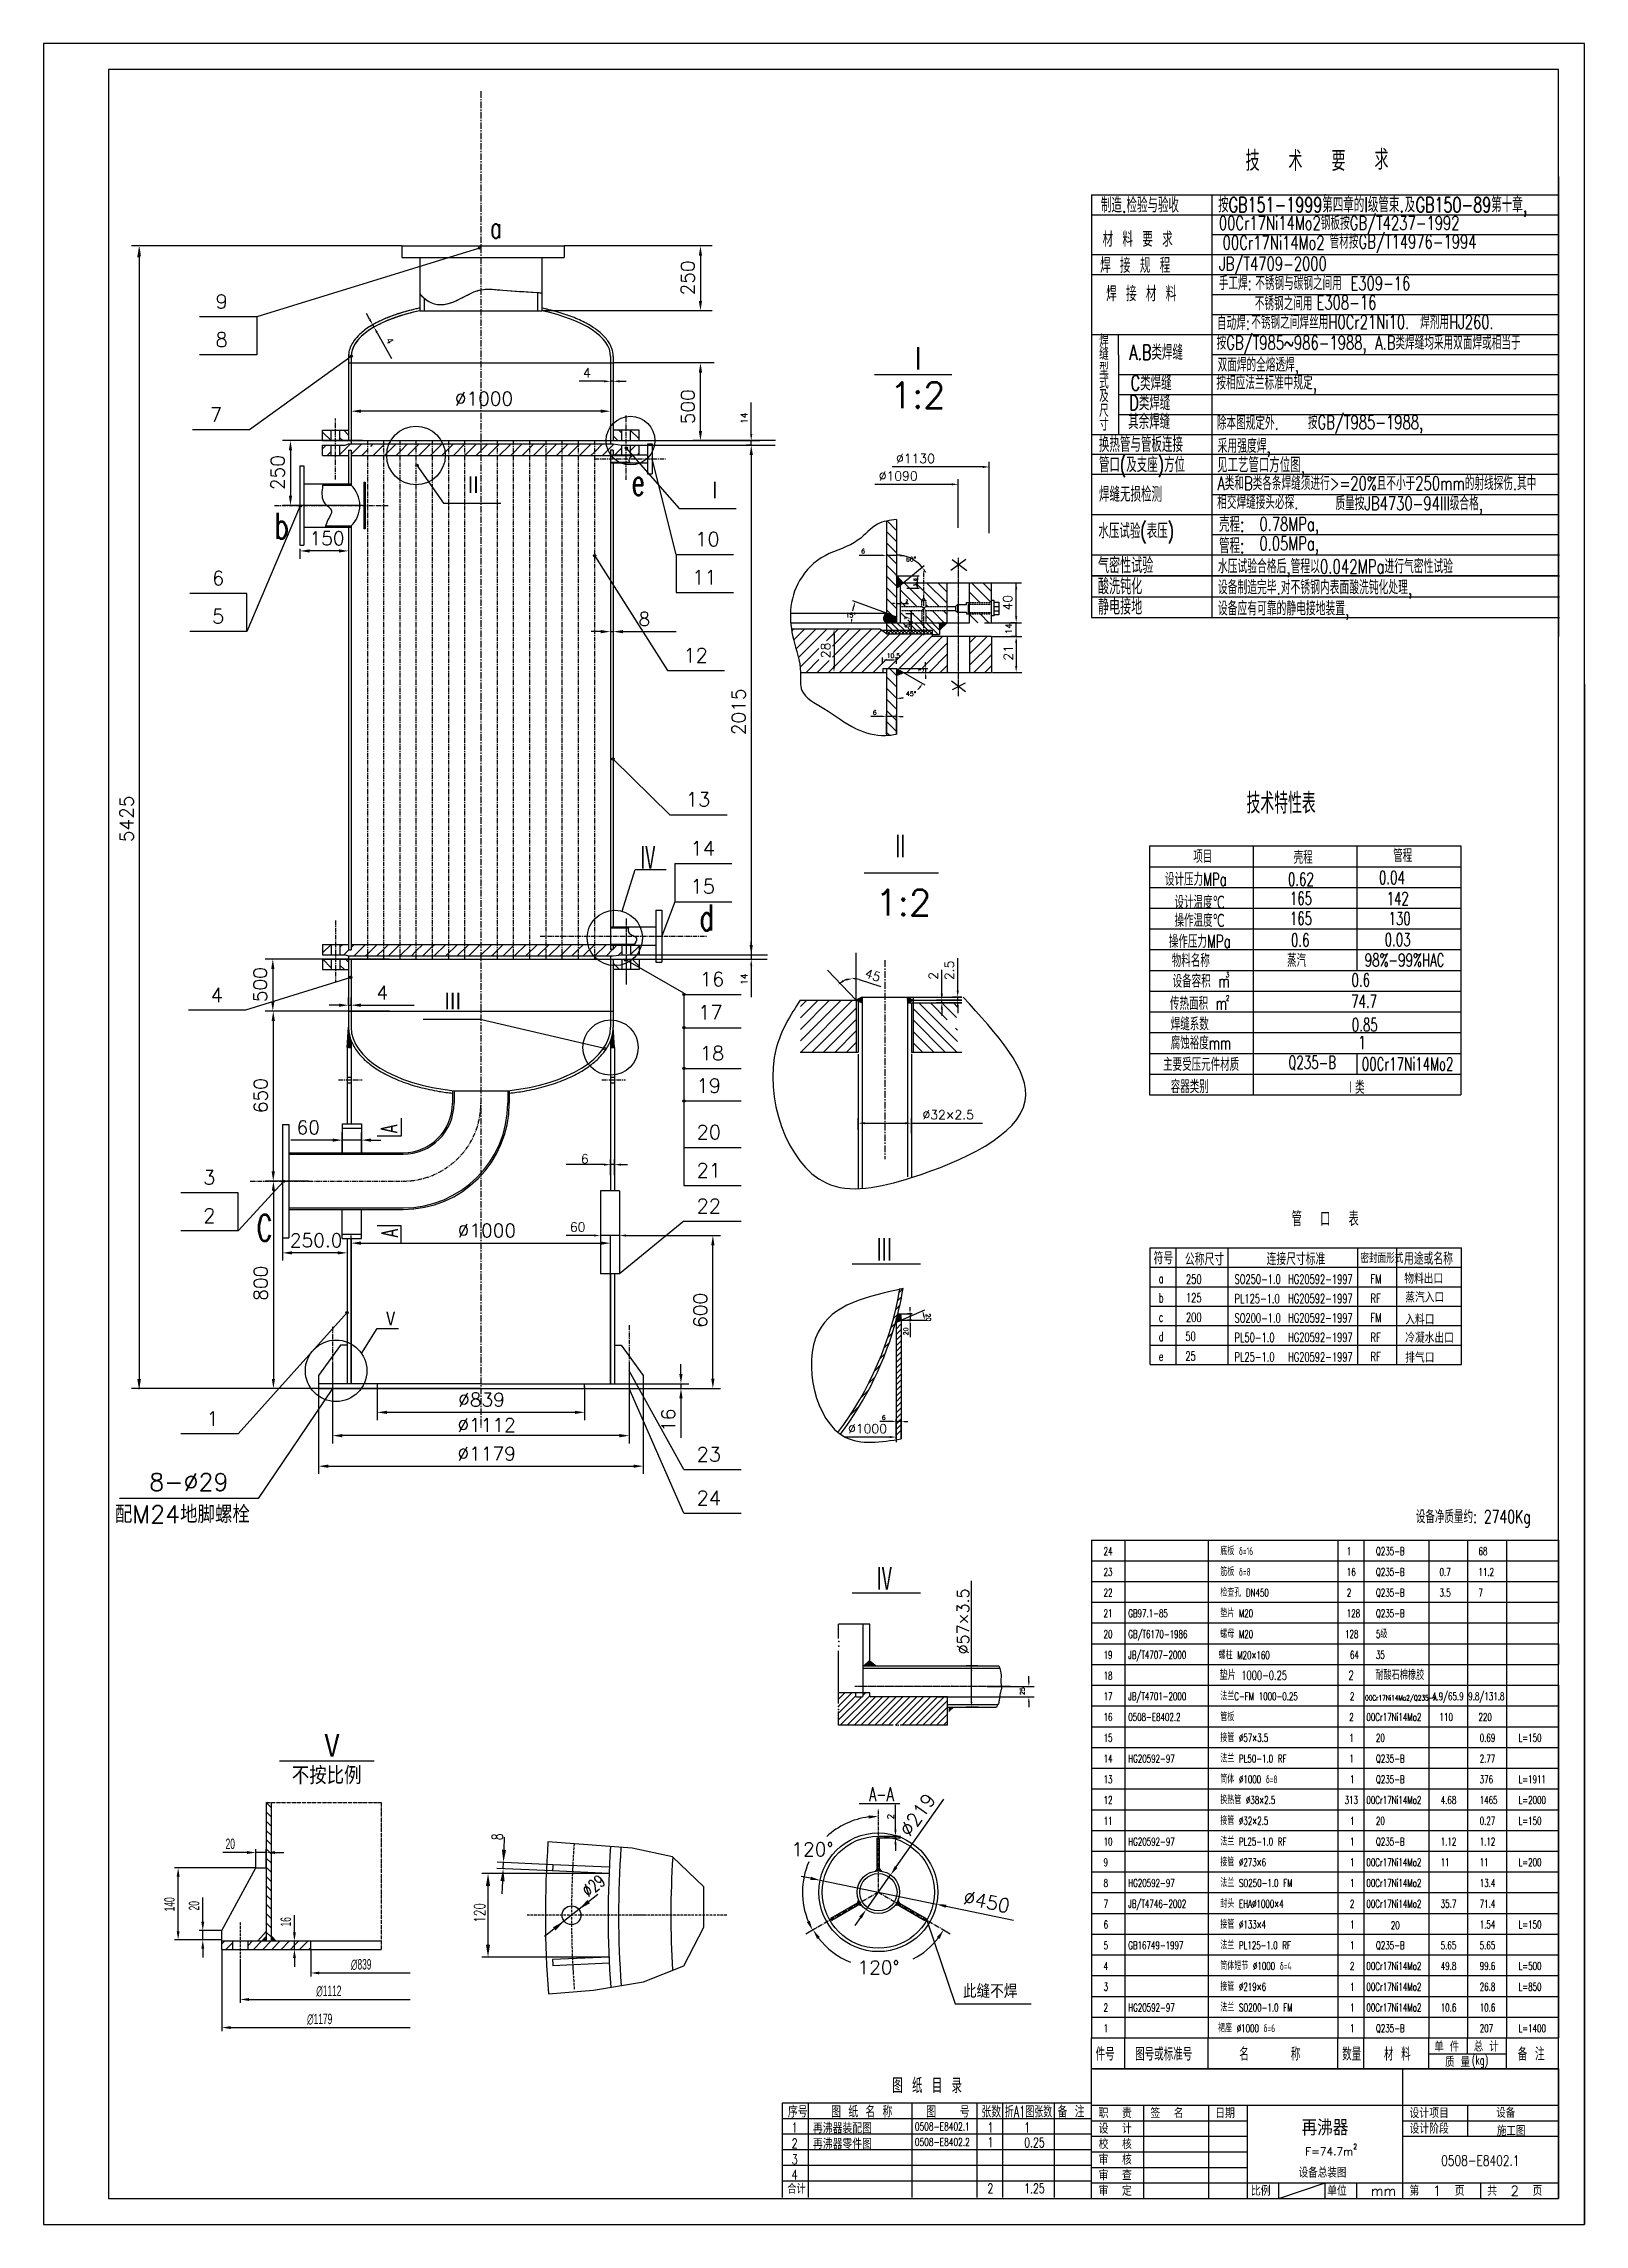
# Model space of a CAD drawing. Header units: millimetres. Extents: x 4178 to 18518, y 3515 to 11925.
# Drawn here: x 4178 to 10118, y 3515 to 11925 of the extents above; entities that cross this region are included whole.
import ezdxf
from ezdxf.enums import TextEntityAlignment as Align

# ---------------------------------------------------------------- set-up
doc = ezdxf.new("R2010")
doc.units = ezdxf.units.MM
for name, pattern in [('CENTER', [2, 1.25, -0.25, 0.25, -0.25]), ('DASHDOT-M', [36, 30, -3, 0, -3]), ('DASHDOT-S', [14, 10, -2, 0, -2]), ('DASHED', [0.75, 0.5, -0.25]), ('DIVIDE-M', [39, 30, -3, 0, -3, 0, -3])]:
    doc.linetypes.add(name, pattern=pattern)
for name, color, linetype in [('1', 2, 'Continuous'), ('1轮廓实线层', 1, 'Continuous'), ('2', 1, 'Continuous'), ('2细线层', 2, 'Continuous'), ('3中心线层', 3, 'CENTER'), ('4虚线层', 6, 'DASHED'), ('5剖面线层', 2, 'Continuous'), ('6文字层', 2, 'Continuous'), ('7标注层', 4, 'Continuous'), ('8符号标注层', 2, 'Continuous'), ('CDR_DIM', 7, 'Continuous'), ('CDR_DWG1', 1, 'Continuous'), ('CDR_DWG3', 3, 'DASHDOT-M'), ('CDR_DWG4', 3, 'DIVIDE-M'), ('CDR_DWG5', 6, 'Continuous'), ('CDR_TEXT', 7, 'Continuous'), ('TEXT', 2, 'Continuous'), ('图框层', 1, 'Continuous'), ('粗实线', 1, 'Continuous')]:
    doc.layers.add(name, color=color, linetype=linetype)
doc.styles.add('DD', font='clb.shx', dxfattribs={"width": 0.6, "height": 3, "bigfont": 'hztxt.shx'})
doc.styles.add('HZ', font='romans', dxfattribs={"width": 0.75, "bigfont": 'HZ'})
doc.styles.add('HZTXT', font='txt', dxfattribs={"width": 0.75, "bigfont": 'HZTXT'})
doc.styles.add('PC_TEXTSTYLE', font='txt.shx', dxfattribs={"bigfont": 'hzfs.shx'})

msp = doc.modelspace()

# ---------------------------------------------------------------- texts
at = {"style": 'HZTXT', "width": 0.7}
for s, height, p in [('求', 77.1, (9308.4, 11415.2)), ('技', 77.1, (8811.6, 11410.6)), ('术', 77.1, (8977, 11410.6)), ('要', 77.1, (9142.9, 11410.4)), ('00Cr17Ni14Mo2钢板按GB/T4237-1992', 53.036, (8708.7, 11190.5)), ('00Cr17Ni14Mo2', 53.036, (8723.2, 11114.7)), ('管材按GB/T14976-1994', 53.036, (9135.6, 11118.2)), ('JB/T4709-2000', 53.036, (8709.4, 11033.3)), ('手工焊: ', 53.04, (8708.3, 10958.3)), ('不锈钢与碳钢之间用 E309-16', 53.036, (8848.7, 10957.9)), ('不锈钢之间用', 53.04, (8847.1, 10879.9)), ('E308-16', 53.04, (9085.2, 10883.7)), ('自动焊: ', 53.04, (8701.2, 10804.5)), ('不锈钢之间焊丝用H0Cr21Ni10.', 53.036, (8833.6, 10808.2)), ('焊剂用HJ260.', 53.04, (9484.7, 10808.2)), ('焊', 48.2, (8247.2, 10740)), ('A.B类焊缝', 57.86, (8363.7, 10687.4)), ('按GB/T985~986-1988, A.B类焊缝均采用双面焊或相当于 ', 53.036, (8700.2, 10728.7)), ('缝', 48.2, (8247.2, 10690.1)), ('型', 48.2, (8247.1, 10632)), ('式', 48.2, (8247.1, 10579.6)), ('C类焊缝', 57.86, (8368.6, 10569.6)), ('按相应法兰标准中规定,', 53.036, (8699.1, 10574.4)), ('及', 48.2, (8247.1, 10527.6)), ('尺', 48.2, (8247.1, 10470.7)), ('D类焊缝', 57.86, (8363.5, 10493.1)), ('寸', 48.2, (8247.1, 10417.6)), ('其余焊缝', 57.86, (8359.1, 10420.4)), ('除本图规定外.', 53.04, (8700.8, 10419.5)), ('按GB/T985-1988,', 53.036, (9051.7, 10422)), ('A类和B类各条焊缝须进行>=20%且不小于250mm的射线探伤.其中', 53.036, (8702.6, 10186.4)), ('相交焊缝接头必探.', 53.04, (8702.3, 10113.6)), ('0.78MPa,', 53.04, (8864.9, 10029.5)), ('水压试验(表压)', 57.86, (8244.1, 9998.8)), ('0.05MPa,', 53.04, (8864.9, 9954.6))]:
    msp.add_text(s, height=height, dxfattribs=at).set_placement(p, align=Align.BOTTOM_LEFT)
for s, height, p in [('制造.检验与验收', 57.86, (8253.9, 11273)), ('按GB151-1999第四章的I级管束.', 57.858, (8705.8, 11274.1)), ('及', 57.9, (9424.6, 11274.1)), ('GB150-89第十章,', 57.858, (9467.1, 11274.1)), ('材 料 要 求', 57.86, (8260.2, 11141)), ('焊 接 规 程', 57.86, (8250.8, 11040.3)), ('焊 接 材 料', 57.86, (8274.2, 10930.8)), ('双面焊的全熔透焊,', 53.04, (8703.9, 10659.6)), ('换热管与管板连接', 57.86, (8246.1, 10349.6)), ('采用强度焊,', 53.87, (8703.8, 10346.4)), ('管口(及支座)方位', 57.86, (8246.1, 10271.7)), ('见工艺管口方位图,', 57.44, (8702.1, 10270.8)), ('焊缝无损检测', 57.86, (8246.5, 10157.4)), ('质量按JB4730-94III级合格,', 53.036, (9158.2, 10125)), ('壳程:', 57.86, (8709.3, 10041.6)), ('管程:', 57.86, (8709.3, 9959.4)), ('气密性试验', 60.9, (8242.6, 9881.5)), ('水压试验合格后,管程以0.042MPa进行气密性试验', 53.867, (8704.9, 9881.5)), ('酸洗钝化', 60.9, (8242.6, 9800.7)), ('设备制造完毕.对不锈钢内表面酸洗钝化处理,', 53.867, (8704.9, 9800.7)), ('静电接地', 60.9, (8242.6, 9722.6)), ('设备应有可靠的静电接地装置,', 53.867, (8704.9, 9719.5)), ('再沸器装配图', 40, (7143.9, 3866.1)), ('再沸器零件图', 40, (7143.9, 3805.8))]:
    msp.add_text(s, height=height, dxfattribs=at).set_placement(p)
at = {"color": 0, "linetype": 'ByBlock', "style": 'HZTXT', "width": 0.7}
for s, p in [('8', (5926.9, 5008.9, 0)), ('120', (5858.5, 4716, 0))]:
    msp.add_text(s, height=42, rotation=90, dxfattribs=at).set_placement(p, align=Align.MIDDLE)
at = {"layer": '1', "style": 'HZTXT', "width": 0.7}
for s, height, p in [('设备净质量约:', 50, (9468, 6218.7, 0)), ('2740Kg', 50, (9730.3, 6218.7, 0)), ('图 纸 目 录', 57.5, (7449.5, 4020.9)), ('序号', 45, (7047.3, 3926.7)), ('图 纸 名 称', 45, (7214.2, 3926.7)), ('图   号', 45, (7580.6, 3926.7)), ('张数', 45, (7793.3, 3926.7)), ('备 注', 45, (8087, 3926.7)), ('1', 37.5, (7062.1, 3869.5)), ('0508-E8402.1', 30, (7536.7, 3877.1)), ('1', 37.5, (7816.6, 3869.5)), ('1', 37.5, (7958.3, 3869.5)), ('2', 37.5, (7062.1, 3808.1)), ('0508-E8402.2', 30, (7536.7, 3817.1)), ('1', 37.5, (7816.6, 3812.5)), ('0.25', 37.5, (7958.3, 3811.4)), ('3', 37.5, (7062.1, 3746.8)), ('4', 37.5, (7062.1, 3687.5)), ('合计', 37.5, (7044.7, 3632.6)), ('2', 37.5, (7816.6, 3634.4)), ('1.25', 37.5, (7958.3, 3634.4))]:
    msp.add_text(s, height=height, dxfattribs=at).set_placement(p)
at = {"layer": '1', "style": 'HZTXT', "width": 0.677275}
msp.add_text('折A1图张数', height=45, dxfattribs=at).set_placement((7883.2, 3926.7), (8066, 3926.7), align=Align.FIT)
at = {"layer": '1轮廓实线层', "color": 4, "style": 'PC_TEXTSTYLE'}
for p in [(7440.1, 10519.1, 0), (7385.4, 8561.9, 0)]:
    msp.add_text('1:2', height=100, dxfattribs=at).set_placement(p)
at = {"layer": '1轮廓实线层', "color": 3, "style": 'PC_TEXTSTYLE'}
msp.add_text('3', height=10.1, rotation=90, dxfattribs=at).set_placement((7543, 9831.4, 0))
at = {"layer": '2细线层', "style": 'HZTXT', "width": 0.7}
for s, height, p in [('  管  口  表  ', 56.25, (8919.3, 7364.2, 0)), ('符号', 46.88, (8457, 7217.4, 0)), ('公称尺寸', 46.88, (8577.6, 7213.1, 0)), ('连接尺寸标准', 46.88, (8892.5, 7214.3, 0)), ('密封面形式', 35, (9254.3, 7222.3, 0)), ('用途或名称', 46.88, (9422.4, 7215.6, 0))]:
    msp.add_text(s, height=height, dxfattribs=at).set_placement(p)
at = {"layer": '6文字层'}
for s, height, style, width, p in [('a', 80, 'PC_TEXTSTYLE', 0.667, (5899.6, 11174.9, 0)), ('e', 100, 'PC_TEXTSTYLE', 0.667, (6444.1, 10183.2, 0)), ('b', 100, 'PC_TEXTSTYLE', 0.667, (5067.9, 10015.1, 0)), ('d', 100, 'PC_TEXTSTYLE', 0.667, (6706.9, 8504.6, 0)), ('C', 100, 'PC_TEXTSTYLE', 0.667, (4999.3, 7307.4, 0)), ('a', 35, 'PC_TEXTSTYLE', 0.667, (8476.8, 7145, 0)), ('250', 35, 'PC_TEXTSTYLE', 0.667, (8581.9, 7142.3, 0)), ('SO250-1.0', 35, 'PC_TEXTSTYLE', 0.667, (8769.2, 7142.3, 0)), ('HG20592-1997', 35, 'PC_TEXTSTYLE', 0.667, (8975.4, 7142.3, 0)), ('FM', 35, 'PC_TEXTSTYLE', 0.667, (9293.4, 7143.4, 0)), ('物料出口', 40, 'HZTXT', 0.75, (9423.6, 7142.3, 0)), ('b', 35, 'PC_TEXTSTYLE', 0.667, (8476.8, 7070.4, 0)), ('125', 35, 'PC_TEXTSTYLE', 0.667, (8581.9, 7070.5, 0)), ('PL125-1.0', 35, 'PC_TEXTSTYLE', 0.667, (8769.2, 7067.3, 0)), ('HG20592-1997', 35, 'PC_TEXTSTYLE', 0.667, (8975.4, 7067.6, 0)), ('RF', 35, 'PC_TEXTSTYLE', 0.667, (9293.4, 7068.4, 0)), ('蒸汽入口', 40, 'HZTXT', 0.75, (9427.2, 7069.9, 0)), ('c', 35, 'PC_TEXTSTYLE', 0.667, (8476.8, 6995.7, 0)), ('200', 35, 'PC_TEXTSTYLE', 0.667, (8581.9, 6995.4, 0)), ('SO200-1.0', 35, 'PC_TEXTSTYLE', 0.667, (8769.2, 6992.3, 0)), ('HG20592-1997', 35, 'PC_TEXTSTYLE', 0.667, (8975.4, 6993, 0)), ('FM', 35, 'PC_TEXTSTYLE', 0.667, (9293.4, 6993.4, 0)), ('入料口', 40, 'HZTXT', 0.75, (9427.2, 6984.6, 0)), ('d', 35, 'PC_TEXTSTYLE', 0.667, (8476.8, 6921.1, 0)), ('50', 35, 'PC_TEXTSTYLE', 0.667, (8579.5, 6921.7, 0)), ('PL50-1.0', 35, 'PC_TEXTSTYLE', 0.667, (8769.2, 6917.3, 0)), ('HG20592-1997', 35, 'PC_TEXTSTYLE', 0.667, (8975.4, 6918.3, 0)), ('RF', 35, 'PC_TEXTSTYLE', 0.667, (9293.4, 6918.4, 0)), ('冷凝水出口', 40, 'HZTXT', 0.75, (9427, 6914, 0)), ('e', 35, 'PC_TEXTSTYLE', 0.667, (8476.8, 6844.9, 0)), ('25', 35, 'PC_TEXTSTYLE', 0.667, (8579.5, 6845.5, 0)), ('PL25-1.0', 35, 'PC_TEXTSTYLE', 0.667, (8769.2, 6842.3, 0)), ('HG20592-1997', 35, 'PC_TEXTSTYLE', 0.667, (8975.4, 6842.1, 0)), ('RF', 35, 'PC_TEXTSTYLE', 0.667, (9293.4, 6843.4, 0)), ('排气口', 40, 'HZTXT', 0.75, (9427, 6837.7, 0)), ('24', 30, 'PC_TEXTSTYLE', 0.667, (8264.1, 6095.9)), ('底板 δ=16', 30, 'PC_TEXTSTYLE', 0.667, (8714.1, 6095.9)), ('1', 30, 'PC_TEXTSTYLE', 0.667, (9202, 6095.9)), ('Q235-B', 30, 'PC_TEXTSTYLE', 0.667, (9314.1, 6095.9)), ('68', 30, 'PC_TEXTSTYLE', 0.667, (9709.4, 6095.9)), ('23', 30, 'PC_TEXTSTYLE', 0.667, (8264.1, 6015.9)), ('筋板 δ=8', 30, 'PC_TEXTSTYLE', 0.667, (8714.1, 6015.9)), ('16', 30, 'PC_TEXTSTYLE', 0.667, (9202, 6015.9)), ('Q235-B', 30, 'PC_TEXTSTYLE', 0.667, (9314.1, 6015.9)), ('0.7', 30, 'PC_TEXTSTYLE', 0.667, (9559.4, 6015.9)), ('11.2', 30, 'PC_TEXTSTYLE', 0.667, (9709.4, 6015.9)), ('22', 30, 'PC_TEXTSTYLE', 0.667, (8264.1, 5935.9)), ('检查孔 DN450', 30, 'PC_TEXTSTYLE', 0.667, (8714.1, 5935.9)), ('垫片 M20', 30, 'PC_TEXTSTYLE', 0.667, (8714.1, 5855.9)), ('2', 30, 'PC_TEXTSTYLE', 0.667, (9202, 5935.9)), ('Q235-B', 30, 'PC_TEXTSTYLE', 0.667, (9314.1, 5935.9)), ('3.5', 30, 'PC_TEXTSTYLE', 0.667, (9559.4, 5935.9)), ('7', 30, 'PC_TEXTSTYLE', 0.667, (9709.4, 5935.9)), ('21', 30, 'PC_TEXTSTYLE', 0.667, (8264.1, 5855.9)), ('20', 30, 'PC_TEXTSTYLE', 0.667, (8264.1, 5775.9)), ('GB97.1-85', 30, 'PC_TEXTSTYLE', 0.667, (8359.3, 5855.9)), ('GB/T6170-1986', 30, 'PC_TEXTSTYLE', 0.667, (8359.3, 5775.9)), ('螺母 M20', 30, 'PC_TEXTSTYLE', 0.667, (8714.1, 5775.9)), ('128', 30, 'PC_TEXTSTYLE', 0.667, (9195, 5775.9)), ('128', 30, 'PC_TEXTSTYLE', 0.667, (9202, 5855.9)), ('Q235-B', 30, 'PC_TEXTSTYLE', 0.667, (9314.1, 5855.9)), ('5级', 30, 'PC_TEXTSTYLE', 0.667, (9314.1, 5775.9)), ('19', 30, 'PC_TEXTSTYLE', 0.667, (8264.1, 5695.9)), ('JB/T4707-2000', 30, 'PC_TEXTSTYLE', 0.667, (8359.3, 5695.9)), ('螺柱 M20×160', 30, 'PC_TEXTSTYLE', 0.667, (8707.7, 5694.7)), ('64', 30, 'PC_TEXTSTYLE', 0.667, (9214.1, 5695.9)), ('35', 30, 'PC_TEXTSTYLE', 0.667, (9314.1, 5695.9)), ('18', 30, 'PC_TEXTSTYLE', 0.667, (8264.1, 5615.9)), ('垫片 1000-0.25', 35, 'PC_TEXTSTYLE', 0.667, (8711.4, 5614.6, 0)), ('2', 35, 'PC_TEXTSTYLE', 0.667, (9208.6, 5614.6, 0)), ('耐酸石棉橡胶', 35, 'PC_TEXTSTYLE', 0.667, (9311.4, 5614.6, 0)), ('17', 30, 'PC_TEXTSTYLE', 0.667, (8264.1, 5535.9)), ('JB/T4701-2000', 30, 'PC_TEXTSTYLE', 0.667, (8359.3, 5535.9)), ('法兰C-FM 1000-0.25', 30, 'PC_TEXTSTYLE', 0.667, (8714.1, 5535.9)), ('2', 30, 'PC_TEXTSTYLE', 0.667, (9214.1, 5535.9)), ('00Cr17Ni14Mo2/Q235-A', 20, 'PC_TEXTSTYLE', 0.667, (9272.3, 5534.9)), ('4.9/65.9', 30, 'PC_TEXTSTYLE', 0.667, (9530.6, 5535.9)), ('9.8/131.8', 30, 'PC_TEXTSTYLE', 0.667, (9670.3, 5535.9)), ('16', 30, 'PC_TEXTSTYLE', 0.667, (8264.1, 5455.9)), ('0508-E8402.2', 30, 'PC_TEXTSTYLE', 0.667, (8359.3, 5455.9)), ('管板', 30, 'PC_TEXTSTYLE', 0.667, (8714.1, 5455.9)), ('2', 30, 'PC_TEXTSTYLE', 0.667, (9211.3, 5455.9)), ('00Cr17Ni14Mo2', 30, 'PC_TEXTSTYLE', 0.667, (9277.4, 5455.9)), ('110', 30, 'PC_TEXTSTYLE', 0.667, (9559.4, 5455.9)), ('220', 30, 'PC_TEXTSTYLE', 0.667, (9709.4, 5455.9)), ('15', 30, 'PC_TEXTSTYLE', 0.667, (8264.1, 5375.9)), ('接管 %%C57×3.5', 30, 'PC_TEXTSTYLE', 0.667, (8714.1, 5375.9)), ('1', 30, 'PC_TEXTSTYLE', 0.667, (9211.3, 5375.9)), ('20', 30, 'PC_TEXTSTYLE', 0.667, (9314.1, 5375.9)), ('0.69', 30, 'PC_TEXTSTYLE', 0.667, (9714.1, 5375.9)), ('L=150', 30, 'PC_TEXTSTYLE', 0.667, (9864.1, 5375.9)), ('14', 30, 'PC_TEXTSTYLE', 0.667, (8264.1, 5295.9)), ('HG20592-97', 30, 'PC_TEXTSTYLE', 0.667, (8359.3, 5295.9)), ('法兰 PL50-1.0 RF', 30, 'PC_TEXTSTYLE', 0.667, (8714.1, 5295.9)), ('1', 30, 'PC_TEXTSTYLE', 0.667, (9211.8, 5295.9)), ('Q235-B', 30, 'PC_TEXTSTYLE', 0.667, (9314.1, 5295.9)), ('2.77', 30, 'PC_TEXTSTYLE', 0.667, (9714.1, 5295.9)), ('13', 30, 'PC_TEXTSTYLE', 0.667, (8264.1, 5215.9)), ('筒体 %%C1000 δ=8', 30, 'PC_TEXTSTYLE', 0.667, (8714.1, 5215.9)), ('1', 30, 'PC_TEXTSTYLE', 0.667, (9214.1, 5215.9)), ('Q235-B', 30, 'PC_TEXTSTYLE', 0.667, (9314.1, 5215.9)), ('376', 30, 'PC_TEXTSTYLE', 0.667, (9714.1, 5215.9)), ('L=1911', 30, 'PC_TEXTSTYLE', 0.667, (9864.1, 5215.9)), ('12', 30, 'PC_TEXTSTYLE', 0.667, (8264.1, 5135.9)), ('换热管 %%C38×2.5', 30, 'PC_TEXTSTYLE', 0.667, (8714.1, 5135.9)), ('313', 30, 'PC_TEXTSTYLE', 0.667, (9193.2, 5135.9)), ('00Cr17Ni14Mo2', 30, 'PC_TEXTSTYLE', 0.667, (9277.4, 5135.9)), ('4.68', 30, 'PC_TEXTSTYLE', 0.667, (9564.1, 5135.9)), ('1465', 30, 'PC_TEXTSTYLE', 0.667, (9714.1, 5135.9)), ('L=2000', 30, 'PC_TEXTSTYLE', 0.667, (9864.1, 5135.9)), ('11', 30, 'PC_TEXTSTYLE', 0.667, (8264.1, 5055.9)), ('接管 %%C32×2.5 ', 30, 'PC_TEXTSTYLE', 0.667, (8714.1, 5055.9)), ('1', 30, 'PC_TEXTSTYLE', 0.667, (9214.1, 5055.9)), ('20', 30, 'PC_TEXTSTYLE', 0.667, (9314.1, 5055.9)), ('0.27', 30, 'PC_TEXTSTYLE', 0.667, (9714.1, 5055.9)), ('L=150', 30, 'PC_TEXTSTYLE', 0.667, (9864.1, 5055.9)), ('10', 30, 'PC_TEXTSTYLE', 0.667, (8264.1, 4975.9)), ('HG20592-97', 30, 'PC_TEXTSTYLE', 0.667, (8359.3, 4975.9)), ('法兰 PL25-1.0 RF', 30, 'PC_TEXTSTYLE', 0.667, (8714.1, 4975.9)), ('1', 30, 'PC_TEXTSTYLE', 0.667, (9214.1, 4975.9)), ('Q235-B', 30, 'PC_TEXTSTYLE', 0.667, (9314.1, 4975.9)), ('1.12', 30, 'PC_TEXTSTYLE', 0.667, (9564.1, 4975.9)), ('1.12', 30, 'PC_TEXTSTYLE', 0.667, (9714.1, 4975.9)), ('9', 30, 'PC_TEXTSTYLE', 0.667, (8264.1, 4895.9)), ('接管 %%C273×6', 30, 'PC_TEXTSTYLE', 0.667, (8714.1, 4895.9)), ('1', 30, 'PC_TEXTSTYLE', 0.667, (9214.1, 4895.9)), ('00Cr17Ni14Mo2', 30, 'PC_TEXTSTYLE', 0.667, (9277.4, 4895.9)), ('11', 30, 'PC_TEXTSTYLE', 0.667, (9564.1, 4895.9)), ('11', 30, 'PC_TEXTSTYLE', 0.667, (9714.1, 4895.9)), ('L=200', 30, 'PC_TEXTSTYLE', 0.667, (9864.1, 4895.9)), ('8', 30, 'PC_TEXTSTYLE', 0.667, (8264.1, 4815.9)), ('HG20592-97', 30, 'PC_TEXTSTYLE', 0.667, (8359.3, 4815.9)), ('法兰 SO250-1.0 FM', 30, 'PC_TEXTSTYLE', 0.667, (8714.1, 4815.9)), ('1', 30, 'PC_TEXTSTYLE', 0.667, (9214.1, 4815.9)), ('00Cr17Ni14Mo2', 30, 'PC_TEXTSTYLE', 0.667, (9277.4, 4815.9)), ('13.4', 30, 'PC_TEXTSTYLE', 0.667, (9714.1, 4815.9)), ('7', 30, 'PC_TEXTSTYLE', 0.667, (8264.1, 4735.9)), ('JB/T4746-2002', 30, 'PC_TEXTSTYLE', 0.667, (8359.3, 4735.9)), ('封头 EHA%%C1000×4', 30, 'PC_TEXTSTYLE', 0.667, (8714.1, 4735.9)), ('2', 30, 'PC_TEXTSTYLE', 0.667, (9214.1, 4735.9)), ('00Cr17Ni14Mo2', 30, 'PC_TEXTSTYLE', 0.667, (9277.4, 4735.9)), ('35.7', 30, 'PC_TEXTSTYLE', 0.667, (9564.1, 4735.9)), ('71.4', 30, 'PC_TEXTSTYLE', 0.667, (9714.1, 4735.9)), ('6', 30, 'PC_TEXTSTYLE', 0.667, (8264.1, 4655.9)), ('接管 %%C133×4', 30, 'PC_TEXTSTYLE', 0.667, (8714.1, 4655.9)), ('1', 30, 'PC_TEXTSTYLE', 0.667, (9214.1, 4655.9)), ('20', 30, 'PC_TEXTSTYLE', 0.667, (9371.7, 4653.3)), ('1.54', 30, 'PC_TEXTSTYLE', 0.667, (9714.1, 4655.9)), ('L=150', 30, 'PC_TEXTSTYLE', 0.667, (9864.1, 4655.9)), ('5', 30, 'PC_TEXTSTYLE', 0.667, (8264.1, 4575.9)), ('GB16749-1997', 30, 'PC_TEXTSTYLE', 0.667, (8359.3, 4575.9)), ('法兰 PL125-1.0 RF', 30, 'PC_TEXTSTYLE', 0.667, (8714.1, 4575.9)), ('1', 30, 'PC_TEXTSTYLE', 0.667, (9214.1, 4575.9)), ('Q235-B', 30, 'PC_TEXTSTYLE', 0.667, (9314.1, 4575.9)), ('5.65', 30, 'PC_TEXTSTYLE', 0.667, (9564.1, 4575.9)), ('5.65', 30, 'PC_TEXTSTYLE', 0.667, (9714.1, 4575.9)), ('4', 30, 'PC_TEXTSTYLE', 0.667, (8264.1, 4495.9)), ('筒体短节 %%C1000 δ=4', 30, 'PC_TEXTSTYLE', 0.667, (8714.1, 4495.9)), ('2', 30, 'PC_TEXTSTYLE', 0.667, (9214.1, 4495.9)), ('00Cr17Ni14Mo2', 30, 'PC_TEXTSTYLE', 0.667, (9277.4, 4495.9)), ('49.8', 30, 'PC_TEXTSTYLE', 0.667, (9564.1, 4495.9)), ('99.6', 30, 'PC_TEXTSTYLE', 0.667, (9714.1, 4495.9)), ('L=500', 30, 'PC_TEXTSTYLE', 0.667, (9864.1, 4495.9)), ('3', 30, 'PC_TEXTSTYLE', 0.667, (8264.1, 4415.9)), ('接管 %%C219×6', 30, 'PC_TEXTSTYLE', 0.667, (8714.1, 4415.9)), ('1', 30, 'PC_TEXTSTYLE', 0.667, (9214.1, 4415.9)), ('00Cr17Ni14Mo2', 30, 'PC_TEXTSTYLE', 0.667, (9277.4, 4415.9)), ('26.8', 30, 'PC_TEXTSTYLE', 0.667, (9714.1, 4415.9)), ('L=850', 30, 'PC_TEXTSTYLE', 0.667, (9864.1, 4415.9)), ('2', 30, 'PC_TEXTSTYLE', 0.667, (8264.1, 4335.9)), ('HG20592-97', 30, 'PC_TEXTSTYLE', 0.667, (8359.3, 4335.9)), ('裙座 %%C1000 δ=6', 30, 'PC_TEXTSTYLE', 0.667, (8705.5, 4255.9)), ('法兰 SO200-1.0 FM', 30, 'PC_TEXTSTYLE', 0.667, (8714.1, 4335.9)), ('1', 30, 'PC_TEXTSTYLE', 0.667, (9214.1, 4335.9)), ('00Cr17Ni14Mo2', 30, 'PC_TEXTSTYLE', 0.667, (9277.4, 4335.9)), ('10.6', 30, 'PC_TEXTSTYLE', 0.667, (9564.1, 4335.9)), ('10.6', 30, 'PC_TEXTSTYLE', 0.667, (9714.1, 4335.9)), ('1', 30, 'PC_TEXTSTYLE', 0.667, (8264.1, 4255.9)), ('1', 30, 'PC_TEXTSTYLE', 0.667, (9214.1, 4255.9)), ('Q235-B', 30, 'PC_TEXTSTYLE', 0.667, (9314.1, 4255.9)), ('207', 30, 'PC_TEXTSTYLE', 0.667, (9714.1, 4255.9)), ('L=1400', 30, 'PC_TEXTSTYLE', 0.667, (9864.1, 4255.9)), ('2', 20, 'PC_TEXTSTYLE', 0.667, (9227, 3804.8))]:
    msp.add_text(s, height=height, dxfattribs=dict(at, style=style, width=width)).set_placement(p)
at = {"layer": '6文字层', "ltscale": 21, "style": 'PC_TEXTSTYLE', "width": 0.667}
for s, height, p in [('技术特性表', 80, (8815.3, 8955.3, 0)), ('项目', 50, (8610.2, 8764.7, 0)), ('壳程', 50, (8996.9, 8761.4, 0)), ('管程', 50, (9380.6, 8768, 0)), ('设计压力MPa', 50, (8501, 8676.8, 0)), ('0.62', 50, (8974.9, 8677.1, 0)), ('0.04', 50, (9325.9, 8683.7, 0)), ('设计温度℃', 50, (8537.7, 8588.4, 0)), ('165', 50, (8982.2, 8603.4, 0)), ('142', 50, (9355.3, 8602.7, 0)), ('操作温度℃', 50, (8537.7, 8518.3, 0)), ('165', 50, (8982.2, 8525.9, 0)), ('0.03', 50, (9347.9, 8444.1, 0)), ('130', 50, (9362.6, 8525.7, 0)), ('操作压力MPa', 50, (8515.7, 8437.2, 0)), ('物料名称', 50, (8527.1, 8363.6, 0)), ('蒸汽', 50, (8971.6, 8363.9, 0)), ('0.6', 50, (8986.8, 8442.6, 0)), ('98%-99%HAC', 50, (9271.1, 8365.4, 0)), ('设备容积 m', 50, (8530.4, 8284, 0)), ('3', 20, (8735.2, 8324, 0)), ('0.6', 50, (9220, 8288.4, 0)), ('传热面积 m', 50, (8520.1, 8198.2, 0)), ('2', 20, (8735.6, 8233.8, 0)), ('74.7', 50, (9218.5, 8206.7, 0)), ('焊缝系数', 50, (8523, 8118.7, 0)), ('0.85', 50, (9221, 8115.7, 0)), ('腐蚀裕度mm', 50, (8523, 8045.8, 0)), ('1', 50, (9246.4, 8047.2, 0)), ('主要受压元件材质', 50, (8493.7, 7962.8, 0)), ('Q235-B', 50, (8976, 7970.6, 0)), ('00Cr17Ni14Mo2', 50, (9259.7, 7964.2, 0)), ('容器类别', 50, (8523, 7877.4, 0)), ('Ⅰ类', 50, (9197.1, 7874.5, 0))]:
    msp.add_text(s, height=height, dxfattribs=at).set_placement(p)
at = {"layer": '6文字层', "style": 'PC_TEXTSTYLE', "width": 0.667}
for p in [(5540.8, 7723.4, 0), (5543.2, 7321, 0)]:
    msp.add_text('A', height=62.5, rotation=90, dxfattribs=at).set_placement(p)
at = {"layer": '6文字层', "style": 'PC_TEXTSTYLE'}
for height, p in [(60, (5485.6, 6976.4, 0)), (100, (5239.5, 5308.8, 0))]:
    msp.add_text('Ⅴ', height=height, dxfattribs=at).set_placement(p)
at = {"layer": '6文字层', "ltscale": 14, "style": 'PC_TEXTSTYLE', "width": 0.667}
msp.add_text(' A-A', height=54, dxfattribs=at).set_placement((7327.5, 5146.9, 0))
at = {"layer": '7标注层', "color": 4, "style": 'PC_TEXTSTYLE'}
for p in [(6890.8, 10458.5, 0), (7910.7, 9646.9, 0), (6890.8, 8295.2, 0)]:
    msp.add_text('14', height=25, rotation=90, dxfattribs=at).set_placement(p)
at = {"layer": '7标注层', "ltscale": 14, "style": 'PC_TEXTSTYLE', "width": 0.667}
for s, p in [('Ⅳ', (6473.4, 8733.4, 0)), ('Ⅲ', (7385.3, 7221.4, 0)), ('Ⅳ', (7385.3, 5952.6, 0))]:
    msp.add_text(s, height=100, dxfattribs=at).set_placement(p)
at = {"layer": '7标注层', "ltscale": 21, "style": 'PC_TEXTSTYLE', "width": 0.667}
msp.add_text('Ⅱ', height=100, dxfattribs=at).set_placement((7447, 8777, 0))
at = {"layer": 'CDR_TEXT', "style": 'PC_TEXTSTYLE'}
for s, p in [('8-%%c29', (4585, 6343.7, 0)), ('配M24地脚螺栓', (4452.5, 6219.3, 0)), ('不按比例', (5134.6, 5212.1, 0))]:
    msp.add_text(s, height=67.2, dxfattribs=at).set_placement(p)
at = {"layer": 'CDR_TEXT', "style": 'DD', "width": 0.6}
for s, p in [('20', (4879.3, 4962.1, 0)), ('∅839', (5362.6, 4497.5, 0)), ('∅1112', (5228.8, 4395.3, 0)), ('∅1179', (5193.5, 4286.9, 0))]:
    msp.add_text(s, height=40.32, dxfattribs=at).set_placement(p)
at = {"layer": 'CDR_TEXT', "color": 0, "linetype": 'Continuous', "style": 'HZ', "width": 0.7}
for s, height, p in [('∅', 48.4, (6277.8, 4774.1, 0)), ('29', 48.38, (6301.8, 4793.1, 0))]:
    msp.add_text(s, height=height, rotation=38.37045, dxfattribs=at).set_placement(p)
at = {"layer": 'CDR_TEXT', "style": 'DD', "width": 0.6}
for s, p in [('140', (4682.8, 4721.9, 0)), ('20', (4777.8, 4725.4, 0)), ('16', (5131.3, 4663.5, 0))]:
    msp.add_text(s, height=40.32, rotation=90, dxfattribs=at).set_placement(p)
at = {"layer": 'TEXT', "color": 3, "style": 'PC_TEXTSTYLE'}
for s, height, rotation, p in [('250', 52.5, 90, (6687.5, 10953.7, 0)), ('250', 52.5, 90, (5106.8, 10202.9, 0)), ('6', 10.5, 90, (7542.9, 9852.8, 0)), ('40', 35, 90, (7912.2, 9738.8, 0)), ('7', 17.5, 90, (7515.4, 9703, 0)), ('6', 17.5, 90, (7515.4, 9670.9, 0)), ('28', 35, 90, (7209.9, 9554.6, 0)), ('21', 35, 90, (7914.4, 9545, 0)), ('3', 17.5, 90, (7569.7, 9501.1, 0)), ('5425', 52.5, 90, (4524.2, 8844.9, 0)), ('500', 52.5, 90, (5038.8, 8227.9, 0)), ('650', 52.5, 90, (5040.5, 7800.1, 0)), ('800', 52.5, 90, (5041.2, 7076.7, 0)), ('∅839', 52.5, 360, (5775.9, 6668.7, 0)), ('%%C57×3.5', 45, 90, (7745.3, 5712.6, 0)), ('∅219', 52.5, 54.8363, (7516.4, 5005.7, 0)), ('∅450', 52.5, 348.36655, (7720.1, 4751.6, 0))]:
    msp.add_text(s, height=height, rotation=rotation, dxfattribs=at).set_placement(p)
at = {"layer": 'TEXT'}
for s, height, style, p in [('9', 55, 'PC_TEXTSTYLE', (4840.5, 10902.7, 0)), ('8', 55, 'PC_TEXTSTYLE', (4840.5, 10755.7, 0)), ('Ⅰ', 100, 'PC_TEXTSTYLE', (7499.2, 10657.7, 0)), ('7', 55, 'PC_TEXTSTYLE', (4818.9, 10466.5, 0)), ('Ⅱ', 73.5, 'PC_TEXTSTYLE', (5797.3, 10184.1, 0)), ('Ⅰ', 73.5, 'PC_TEXTSTYLE', (6728.8, 10163.5, 0)), ('10', 55, 'PC_TEXTSTYLE', (6690, 9986, 0)), ('60°', 17.5, 'PC_TEXTSTYLE', (7502.1, 9927.5, 0)), ('6', 55, 'PC_TEXTSTYLE', (4826.9, 9835.7, 0)), ('11', 55, 'PC_TEXTSTYLE', (6677.8, 9839, 0)), ('5', 55, 'PC_TEXTSTYLE', (4826.9, 9688.7, 0)), ('15°', 17.5, 'PC_TEXTSTYLE', (7269.7, 9711.9, 0)), ('12', 55, 'PC_TEXTSTYLE', (6644, 9538.5, 0)), ('45°', 17.5, 'PC_TEXTSTYLE', (7502.4, 9408.8, 0)), ('13', 55, 'PC_TEXTSTYLE', (6653.6, 8982.3, 0)), ('14', 55, 'PC_TEXTSTYLE', (6671.8, 8794, 0)), ('15', 55, 'PC_TEXTSTYLE', (6671.8, 8647, 0)), ('16', 55, 'PC_TEXTSTYLE', (6707.3, 8289.3, 0)), ('4', 55, 'PC_TEXTSTYLE', (4821.8, 8228.1, 0)), ('Ⅲ', 73.5, 'PC_TEXTSTYLE', (5718.2, 8192.8, 0)), ('17', 55, 'PC_TEXTSTYLE', (6701.1, 8161, 0)), ('18', 55, 'PC_TEXTSTYLE', (6707.3, 8003.8, 0)), ('19', 55, 'PC_TEXTSTYLE', (6695, 7878.7, 0)), ('60', 52.5, 'PC_TEXTSTYLE', (5153, 7718.5, 0)), ('20', 55, 'PC_TEXTSTYLE', (6695, 7699.1, 0)), ('∅32×2.5', 35, 'PC_TEXTSTYLE', (7566.2, 7776.3, 0)), ('3', 55, 'PC_TEXTSTYLE', (4793, 7524.6, 0)), ('21', 55, 'PC_TEXTSTYLE', (6695, 7552.1, 0)), ('2', 55, 'PC_TEXTSTYLE', (4793, 7377.6, 0)), ('22', 55, 'PC_TEXTSTYLE', (6695, 7414.4, 0)), ('250.0', 52.5, 'PC_TEXTSTYLE', (5127.1, 7283.7, 0)), ('∅1000', 52.5, 'PC_TEXTSTYLE', (5774.1, 7321.2, 0)), ('1', 55, 'PC_TEXTSTYLE', (4805.1, 6594.6, 0)), ('6', 17.5, 'PC_TEXTSTYLE', (7409, 6617.9, 0)), ('23', 55, 'PC_TEXTSTYLE', (6695, 6456.9, 0)), ('24', 55, 'PC_TEXTSTYLE', (6695, 6288.5, 0)), ('120°', 52.5, 'PC_TEXTSTYLE', (7060.6, 4935.1, 0)), ('120°', 52.5, 'PC_TEXTSTYLE', (7315.2, 4479.1, 0)), ('此缝不焊', 52.5, 'PC_TEXTSTYLE', (7721.9, 4387.3, 0)), ('职  责', 37.95, 'HZ', (8245.1, 3924.6)), ('签  名', 37.95, 'HZ', (8444.8, 3924.6)), ('日期', 37.95, 'HZ', (8694.5, 3924.6)), ('设计项目', 37.95, 'HZ', (9443.5, 3924.6)), ('设备', 34.95, 'HZTXT', (9777.8, 3926.2)), ('设  计', 37.95, 'HZ', (8245.1, 3864.7)), ('再沸器', 60, 'HZTXT', (9027.6, 3857.5)), ('设计阶段', 37.95, 'HZ', (9443.5, 3864.7)), ('施工图', 34.95, 'HZTXT', (9780.4, 3856.5)), ('校  核', 37.95, 'HZ', (8245.1, 3804.8)), ('审  核', 37.95, 'HZ', (8245.1, 3744.9)), ('F=74.7m', 30, 'HZTXT', (9041.1, 3780.8)), ('审  查', 37.95, 'HZ', (8245.1, 3685)), ('设备总装图', 35, 'HZTXT', (9016.3, 3695.4)), ('审  定', 37.95, 'HZ', (8245.1, 3625)), ('比例', 37.95, 'HZ', (8832.2, 3625)), ('单位', 37.95, 'HZ', (9125.8, 3625)), ('mm', 37.95, 'HZ', (9294.8, 3625)), ('第  1  页  ', 37.95, 'HZ', (9443.5, 3625)), ('共  2  页', 37.95, 'HZ', (9743.1, 3625))]:
    msp.add_text(s, height=height, dxfattribs=dict(at, style=style)).set_placement(p)
at = {"layer": 'TEXT', "color": 2, "style": 'PC_TEXTSTYLE'}
for s, rotation, p in [('4', 299.2802, (5496.2, 10782.1, 0)), ('2', 90, (7455.7, 5076.4, 0))]:
    msp.add_text(s, height=25, rotation=rotation, dxfattribs=at).set_placement(p)
at = {"layer": 'TEXT', "color": 3, "style": 'PC_TEXTSTYLE'}
for s, height, p in [('4', 35, (6257.5, 10637.4, 0)), ('∅1000', 52.5, (5762.8, 10529.6, 0)), ('∅1090', 35, (7397.4, 10239.9, 0)), ('∅1130', 35, (7463.9, 10307.1, 0)), ('150', 52.5, (5202.8, 9990.7, 0)), ('6', 17.5, (7329.2, 9958.6, 0)), ('2', 10.5, (7501, 9769.7, 0)), ('10.5', 17.5, (7427.4, 9555.3, 0)), ('6', 17.5, (7374.2, 9336.7, 0)), ('6', 35, (6248.9, 7606.3, 0)), ('60', 35, (6206.7, 7343.1, 0)), ('∅1112', 52.5, (5773, 6571.5, 0)), ('∅1000', 35, (7279, 6565.8, 0)), ('∅1179', 52.5, (5773.3, 6461.1, 0))]:
    msp.add_text(s, height=height, dxfattribs=at).set_placement(p)
at = {"layer": 'TEXT', "style": 'PC_TEXTSTYLE'}
for s, height, rotation, p in [('500', 52.5, 90, (6687.5, 10456.5, 0)), ('2015', 52.5, 90, (6883.3, 9257.4, 0)), ('600', 52.5, 90, (6735.4, 6971.8, 0)), ('20', 17.5, 276.53967, (7578.7, 7026.2, 0)), ('16', 52.5, 90, (6612.3, 6570.4, 0))]:
    msp.add_text(s, height=height, rotation=rotation, dxfattribs=at).set_placement(p)
at = {"layer": 'TEXT', "color": 2, "style": 'PC_TEXTSTYLE'}
for s, p in [('8', (6470.9, 9679.4, 0)), ('4', (5460.9, 8238.8, 0))]:
    msp.add_text(s, height=52.5, dxfattribs=at).set_placement(p)
at = {"layer": 'TEXT', "color": 4, "style": 'PC_TEXTSTYLE'}
for s, height, rotation, p in [('45', 35, 342.27572, (7340.5, 8324.6, 0)), ('2', 35, 90, (7625.5, 8314.5, 0)), ('2.5', 35, 90, (7686.7, 8312.9, 0)), ('20', 17.5, 90, (7510.4, 6943.4, 0)), ('25', 17.5, 90, (7959.8, 5555.8, 0))]:
    msp.add_text(s, height=height, rotation=rotation, dxfattribs=at).set_placement(p)
at = {"layer": 'TEXT', "style": 'HZTXT', "width": 0.75}
msp.add_text('0508-E8402.1', height=39.947, dxfattribs=at).set_placement((9565.8, 3740.7))

# ---------------------------------------------------------------- blocks, each defined once
blk = doc.blocks.new('PC_MXBTITLERECORD')
at = {"layer": '2细线层'}
for p, q in [((-180, 12), (0, 12)), ((-167.21, 0), (-167.21, 12)), ((-135, 0), (-135, 12)), ((-85, 0), (-85, 12)), ((-75, 0), (-75, 12)), ((-50, 0), (-50, 12)), ((-35, 5.66), (-35, 12)), ((-20, 0), (-20, 12)), ((-20, 5.66), (-50, 5.66))]:
    blk.add_line(p, q, dxfattribs=at)
at = {"layer": '图框层'}
for p, q in [((-180, 0), (-180, 12)), ((0, 0), (0, 12)), ((0, 0), (-180, 0))]:
    blk.add_line(p, q, dxfattribs=at)
at = {"layer": '6文字层', "style": 'PC_TEXTSTYLE', "width": 0.667}
for s, height, p in [('件号', 5, (-174.77, 6)), ('图号或标准号', 5, (-152.18, 6)), ('名     称', 5, (-111.26, 6)), ('数量', 5, (-79.7, 6)), ('材 料', 5, (-62.1, 6)), ('单 件', 4, (-43.04, 8.84)), ('总 计', 4, (-27.82, 8.94)), ('备 注', 5, (-10.51, 6)), ('质 量', 4, (-38.89, 2.94))]:
    blk.add_text(s, height=height, dxfattribs=at).set_placement(p, align=Align.MIDDLE)
blk.add_text('(kg)', height=3.5, dxfattribs=at).set_placement((-33.43, 1.67))

# ---------------------------------------------------------------- hatches: boundary and pattern name
at = {"layer": 'TEXT', "ltscale": 14}
h = msp.add_hatch(dxfattribs=at)
h.set_pattern_fill('ANSI31', color=2, scale=150, style=0)
h.set_pattern_definition([(45, (4425.423, 3544.347), (-13.25825, 13.25825), [])])
h.paths.add_polyline_path([(7662.7, 5549), (7366.7, 5549, -0.414214), (7362.7, 5553), (7362.7, 5564), (7337.7, 5564), (7337.7, 5553, -0.414214), (7333.7, 5549), (7311.7, 5549, -0.414214), (7307.7, 5553), (7307.7, 5564), (7242.6, 5564), (7242.6, 5440.1), (7662.7, 5440.1)])

# ---------------------------------------------------------------- linework, layer by layer
for p, q in [((10017.7, 11412.7), (10017.7, 9638.4)), ((8218.2, 11341.8), (10017.7, 11341.8)), ((8218.2, 11341.8), (8243.9, 11341.8)), ((8681, 11341.8), (8681, 9953.2)), ((8218.2, 11264.6), (10017.7, 11264.6)), ((8218.2, 11264.6), (10017.7, 11264.6)), ((8218.2, 11264.6), (10017.7, 11264.6)), ((8218.2, 11264.6), (10017.7, 11264.6)), ((8218.2, 11264.6), (10017.7, 11264.6)), ((8218.2, 11264.6), (10017.7, 11264.6)), ((8218.2, 11264.6), (10017.7, 11264.6)), ((8218.2, 11264.6), (10017.7, 11264.6)), ((8218.2, 11264.6), (10017.7, 11264.6)), ((8218.2, 11264.6), (10017.7, 11264.6)), ((8218.2, 11264.6), (10017.7, 11264.6)), ((8218.2, 11264.6), (10017.7, 11264.6)), ((8218.2, 11264.6), (10017.7, 11264.6)), ((8218.2, 11264.6), (10017.7, 11264.6)), ((8218.2, 11264.6), (10017.7, 11264.6)), ((8565.5, 11264.6), (10017.7, 11264.6)), ((10017.7, 11187.5), (8681, 11187.5)), ((10017.7, 11187.5), (8681, 11187.5)), ((10017.7, 11110.4), (8218.2, 11110.4)), ((10017.7, 11110.4), (8218.2, 11110.4)), ((10017.7, 11110.4), (8681, 11110.4)), ((10017.7, 11033.2), (8218.2, 11033.2)), ((10017.7, 11033.2), (8218.2, 11033.2)), ((10017.7, 10956.1), (8681, 10956.1)), ((10017.7, 10878.9), (8681, 10878.9)), ((10017.7, 10878.9), (8681, 10878.9)), ((10017.7, 10801.8), (8218.2, 10801.8)), ((10017.7, 10801.8), (8218.2, 10801.8)), ((8321.3, 10724), (8321.3, 10801.8)), ((10017.7, 10801.8), (8681, 10801.8)), ((8321.3, 10724), (8321.3, 10416.1)), ((10017.7, 10724.6), (8681, 10724.6)), ((10017.7, 10647.5), (8321.3, 10647.5)), ((10017.7, 10570.3), (8321.3, 10570.3)), ((10017.7, 10493.2), (8321.3, 10493.2)), ((8321.3, 10416.1), (8218.2, 10416.1)), ((10017.7, 10416.1), (8321.3, 10416.1)), ((10017.7, 10340.2), (8218.2, 10340.2)), ((10017.7, 10263.4), (8218.2, 10263.4)), ((10017.7, 10184.6), (8681, 10184.6)), ((10017.7, 10107.5), (8218.2, 10107.5)), ((10017.7, 10030.3), (8681, 10030.3)), ((8218.2, 9953.2), (10022.2, 9953.2)), ((8681, 9953.6), (8681, 9872.9)), ((8218.2, 9872.4), (10022.2, 9872.4)), ((10017.7, 9872.4), (8218.2, 9872.4)), ((8681, 9872.4), (8681, 9791.7)), ((8218.2, 9791.7), (10022.2, 9791.7)), ((8681, 9792.1), (8681, 9711.3)), ((8218.2, 9710.9), (10022.2, 9710.9)), ((7242.6, 5773.7, 0), (7242.6, 5829.8, 0)), ((7362.7, 5829.8, 0), (7242.6, 5829.8, 0)), ((7242.6, 5523.7, 0), (7242.6, 5726.5, 0)), ((7860.4, 5669, 0), (7864.4, 5658, 0)), ((7864.4, 5658, 0), (7867, 5648.6, 0)), ((7867, 5648.6, 0), (7868.5, 5640.6, 0)), ((7868.5, 5640.6, 0), (7869.2, 5633.9, 0)), ((7815.8, 5589, 0), (7996.1, 5589, 0)), ((7863.6, 5551.2, 0), (7863.2, 5547.9, 0)), ((7864.1, 5554.4, 0), (7863.6, 5551.2, 0)), ((7864.6, 5557.5, 0), (7864.1, 5554.4, 0)), ((7865.2, 5560.5, 0), (7864.6, 5557.5, 0)), ((7865.8, 5563.4, 0), (7865.2, 5560.5, 0)), ((7866.5, 5566.1, 0), (7865.8, 5563.4, 0)), ((7867.2, 5568.6, 0), (7866.5, 5566.1, 0)), ((7867.9, 5571, 0), (7867.2, 5568.6, 0)), ((7867.8, 5614.3, 0), (7867.7, 5610.2, 0)), ((7867.7, 5610.2, 0), (7867.8, 5606.2, 0)), ((7868.2, 5618.5, 0), (7867.8, 5614.3, 0)), ((7867.8, 5606.2, 0), (7868.2, 5602.3, 0)), ((7868.6, 5573.3, 0), (7867.9, 5571, 0)), ((7868.8, 5623, 0), (7868.2, 5618.5, 0)), ((7868.2, 5602.3, 0), (7868.7, 5598.6, 0)), ((7869.3, 5575.6, 0), (7868.6, 5573.3, 0)), ((7868.7, 5598.6, 0), (7869.2, 5595, 0)), ((7869.2, 5628.1, 0), (7868.8, 5623, 0)), ((7869.2, 5633.9, 0), (7869.2, 5628.1, 0)), ((7869.2, 5595, 0), (7869.8, 5591.6, 0)), ((7869.8, 5577.9, 0), (7869.3, 5575.6, 0)), ((7869.8, 5591.6, 0), (7870.2, 5588.4, 0)), ((7870.2, 5580.2, 0), (7869.8, 5577.9, 0)), ((7870.2, 5588.4, 0), (7870.4, 5585.5, 0)), ((7870.4, 5582.8, 0), (7870.2, 5580.2, 0)), ((7870.4, 5585.5, 0), (7870.4, 5582.8, 0)), ((7976.1, 5609, 0), (7976.1, 5629, 0)), ((7242.6, 5440.1, 0), (7242.6, 5493.1, 0)), ((7622.6, 5549, 0), (7996.1, 5549, 0)), ((7854.3, 5514.5, 0), (7851.3, 5509, 0)), ((7856.7, 5519.4, 0), (7854.3, 5514.5, 0)), ((7858.5, 5523.8, 0), (7856.7, 5519.4, 0)), ((7859.8, 5527.8, 0), (7858.5, 5523.8, 0)), ((7860.8, 5531.5, 0), (7859.8, 5527.8, 0)), ((7861.4, 5534.9, 0), (7860.8, 5531.5, 0)), ((7861.9, 5538.2, 0), (7861.4, 5534.9, 0)), ((7862.3, 5541.4, 0), (7861.9, 5538.2, 0)), ((7862.7, 5544.7, 0), (7862.3, 5541.4, 0)), ((7863.2, 5547.9, 0), (7862.7, 5544.7, 0)), ((7976.1, 5529, 0), (7976.1, 5509, 0)), ((7453.5, 5440.1, 0), (7242.6, 5440.1, 0)), ((7662.7, 5440.1, 0), (7479.5, 5440.1, 0))]:
    msp.add_line(p, q)
at = {"color": 0, "linetype": 'ByBlock'}
for p, q in [((7754.8, 5529, 0), (7754.8, 5996, 0)), ((7779.6, 5669, 0), (7734.8, 5669, 0)), ((7782.1, 5509, 0), (7734.8, 5509, 0))]:
    msp.add_line(p, q, dxfattribs=at)
at = {"color": 7}
for p, q in [((7026.2, 3923.2), (8218.9, 3923.2)), ((7026.2, 3863.2), (8218.9, 3863.2)), ((7026.2, 3803.2), (8218.9, 3803.2)), ((7026.2, 3743.2), (8218.9, 3743.2)), ((7026.2, 3683.2), (8218.9, 3683.2))]:
    msp.add_line(p, q, dxfattribs=at)
for p in [(9118, 11341.8), (9118, 11341.8), (7243.7, 5762.8, 0), (7243.7, 5744.7, 0), (7679.2, 5589.6, 0), (7242.7, 5512, 0), (7242.7, 5500.5, 0), (7464.6, 5440.4, 0), (7472.7, 5440.4, 0)]:
    msp.add_point(p)
for points in [[(7337.9, 5669.9, 0), (7361.4, 5691.8, 0), (7388.8, 5669.9, 0)], [(7666.3, 5488.5, 0), (7666.3, 5506.5, 0), (7687.9, 5508.3, 0)]]:
    msp.add_solid(points)
at = {"color": 0, "linetype": 'ByBlock'}
for points in [[(7758.2, 5649, 0), (7751.5, 5649, 0), (7754.8, 5669, 0)], [(7758.2, 5529, 0), (7751.5, 5529, 0), (7754.8, 5509, 0)]]:
    msp.add_solid(points, dxfattribs=at)
at = {"lineweight": 0}
for points in [[(7979.4, 5609, 0), (7972.7, 5609, 0), (7976.1, 5589, 0)], [(7979.4, 5529, 0), (7972.7, 5529, 0), (7976.1, 5549, 0)]]:
    msp.add_solid(points, dxfattribs=at)
at = {"layer": '1'}
for p, q in [((8221, 4113.9), (10017.7, 4113.9)), ((9418.5, 3614.6), (9418.5, 4113.9)), ((7126.2, 3618.2), (7126.2, 3983.2)), ((7526.2, 3618.2), (7526.2, 3983.2)), ((7776.2, 3618.2), (7776.2, 3983.2)), ((7876.2, 3618.2), (7876.2, 3983.2)), ((8074.7, 3618.2), (8074.7, 3983.2)), ((8217.7, 3974.1), (10017.7, 3974.1)), ((8419.9, 3614.6), (8419.9, 3974.1)), ((8669.5, 3614.6), (8669.5, 3974.1)), ((8819.3, 3614.6), (8819.3, 3974.1)), ((9668.2, 3854.3), (9668.2, 3974.1)), ((8217.7, 3914.2), (8819.3, 3914.2)), ((9418.5, 3914.2), (10017.7, 3914.2)), ((8217.7, 3854.3), (8819.3, 3854.3)), ((8217.7, 3794.4), (8819.3, 3794.4)), ((9418.5, 3854.3), (10017.7, 3854.3)), ((8217.7, 3734.5), (8819.3, 3734.5)), ((8217.7, 3674.5), (10017.7, 3674.5)), ((8940.4, 3614.6), (9118.9, 3674.5)), ((8940.4, 3614.6), (8940.4, 3674.5)), ((9118.9, 3614.6), (9118.9, 3674.5)), ((9240, 3614.6), (9240, 3674.5)), ((9718.1, 3614.6), (9718.1, 3674.5))]:
    msp.add_line(p, q, dxfattribs=at)
at = {"layer": '1轮廓实线层', "ltscale": 14}
for p, q in [((5559.1, 11144.4, 0), (5559.1, 11100.1, 0)), ((6184.1, 11144.4, 0), (6184.1, 11100.1, 0)), ((5559.1, 11100.1, 0), (6184.1, 11100.1, 0)), ((5627.8, 11100.1, 0), (5627.8, 10894.4, 0)), ((6099, 11100.1, 0), (6099, 10894.4, 0)), ((5644.6, 10942.9, 0), (5644.6, 10894.4, 0)), ((6082.1, 10964.7, 0), (6082.1, 10894.4, 0)), ((5353.4, 10718.5, 0), (5353.4, 10393.5, 0)), ((5353.4, 10693.5, 0), (6373.4, 10693.5, 0)), ((5363.4, 10718.5, 0), (5363.4, 10380.7, 0)), ((6363.4, 10718.5, 0), (6363.4, 10380.7, 0)), ((6373.4, 10718.5, 0), (6373.4, 10393.5, 0)), ((6363.4, 10590.6, 0), (6363.4, 10393.5, 0)), ((6373.4, 10590.6, 0), (6373.4, 10393.5, 0)), ((5253.4, 10393.5, 0), (5253.4, 10433.5, 0)), ((5253.4, 10433.5, 0), (5353.4, 10433.5, 0)), ((5286.5, 10393.5, 0), (5286.5, 10433.5, 0)), ((5320.3, 10393.5, 0), (5320.3, 10433.5, 0)), ((6473.4, 10433.5, 0), (6373.4, 10433.5, 0)), ((6406.5, 10393.5, 0), (6406.5, 10433.5, 0)), ((6440.3, 10393.5, 0), (6440.3, 10433.5, 0)), ((6473.4, 10393.5, 0), (6473.4, 10433.5, 0)), ((5253.4, 10393.5, 0), (5984.6, 10393.5, 0)), ((5253.4, 10336, 0), (5253.4, 10376, 0)), ((5286.5, 10336, 0), (5286.5, 10376, 0)), ((5320.3, 10336, 0), (5320.3, 10376, 0)), ((5353.4, 10380.7, 0), (5738.4, 10380.7, 0)), ((5353.4, 10356.7, 0), (5363.4, 10356.7, 0)), ((5353.4, 10356.7, 0), (5353.4, 10226.6, 0)), ((5363.4, 10356.7, 0), (5363.4, 10221.6, 0)), ((5738.4, 10380.6, 0), (6373.4, 10380.7, 0)), ((5984.6, 10393.5, 0), (6473.4, 10393.5, 0)), ((6373.4, 10356.2, 0), (6363.4, 10356.2, 0)), ((6363.4, 10356.2, 0), (6363.4, 10106, 0)), ((6373.4, 10356.2, 0), (6373.4, 10339.4, 0)), ((6406.5, 10339.4, 0), (6406.5, 10376, 0)), ((6440.3, 10339.4, 0), (6440.3, 10376, 0)), ((6473.4, 10339.4, 0), (6473.4, 10376, 0)), ((6505.4, 10380.9, 0), (6505.4, 10265.9, 0)), ((6505.4, 10380.9, 0), (6523.4, 10380.9, 0)), ((6523.4, 10380.9, 0), (6523.4, 10265.9, 0)), ((5165.9, 10296.6, 0), (5180.9, 10296.6, 0)), ((5165.9, 10296.6, 0), (5165.9, 9990.4, 0)), ((5180.9, 10296.6, 0), (5180.9, 9990.4, 0)), ((5253.4, 10336, 0), (5353.4, 10336, 0)), ((5353.4, 10310.4, 0), (5353.4, 10226.6, 0)), ((5353.4, 10268.5, 0), (5353.4, 10226.6, 0)), ((5363.4, 10336, 0), (5738.4, 10336, 0)), ((5363.4, 10315.4, 0), (5363.4, 10221.6, 0)), ((5363.4, 10268.5, 0), (5363.4, 10221.6, 0)), ((5738.4, 10336, 0), (6363.4, 10336.1, 0)), ((6363.4, 10339.4, 0), (6505.4, 10339.4, 0)), ((6363.4, 10335.9, 0), (6444.3, 10335.9, 0)), ((6363.4, 10310.9, 0), (6436.8, 10310.9, 0)), ((6363.4, 10307.4, 0), (6505.4, 10307.4, 0)), ((6363.4, 10268.5, 0), (6363.4, 10106, 0)), ((6373.4, 10307.4, 0), (6373.4, 10109.5, 0)), ((6373.4, 10268.5, 0), (6373.4, 10109.5, 0)), ((6505.4, 10265.9, 0), (6523.4, 10265.9, 0)), ((5180.9, 10226.6, 0), (5363.4, 10226.6, 0)), ((5253.8, 10221.6, 0), (5363.4, 10221.6, 0)), ((6363.4, 10113, 0), (6363.4, 10018.5, 0)), ((6363.4, 10113, 0), (6363.4, 9491, 0)), ((6373.4, 10109.5, 0), (6373.4, 10018.5, 0)), ((6373.4, 10109.5, 0), (6373.4, 9515.7, 0)), ((5180.9, 10060.4, 0), (5363.4, 10060.4, 0)), ((5265, 10065.4, 0), (5363.4, 10065.4, 0)), ((5353.4, 10060.4, 0), (5353.4, 10018.5, 0)), ((5353.4, 10060.4, 0), (5353.4, 9515.7, 0)), ((5363.4, 10065.4, 0), (5363.4, 10018.5, 0)), ((5363.4, 10065.4, 0), (5363.4, 9491, 0)), ((7427.4, 10083.4, 0), (7427.4, 9727.2, 0)), ((7465.8, 10089.5, 0), (7465.8, 9691.2, 0)), ((5165.9, 9990.4, 0), (5180.9, 9990.4, 0)), ((7491.7, 9845.3, 0), (7465.9, 9873.2, 0)), ((7466.3, 9824.4, 0), (7491.7, 9845.3, 0)), ((7491.7, 9845.3, 0), (7831.5, 9844.8, 0)), ((7661.1, 9691.2, 0), (7661.1, 9844.8, 0)), ((7747.5, 9691.2, 0), (7747.5, 9844.8, 0)), ((7831.5, 9691.2, 0), (7831.5, 9844.8, 0)), ((7481.5, 9691.2, 0), (7481.5, 9836.9, 0)), ((7692.8, 9754.3, 0), (7700.5, 9762.2, 0)), ((7700.5, 9762.2, 0), (7700.5, 9731.7, 0)), ((7700.5, 9762.2, 0), (7735.6, 9762.2, 0)), ((7735.6, 9762.2, 0), (7735.6, 9768.9, 0)), ((7735.6, 9768.9, 0), (7747.5, 9768.9, 0)), ((7742.4, 9762.2, 0), (7742.4, 9730.6, 0)), ((7747.5, 9762.2, 0), (7742.4, 9762.2, 0)), ((7831.5, 9768.9, 0), (7831.5, 9777.9, 0)), ((7831.5, 9777.9, 0), (7841.6, 9777.9, 0)), ((7841.6, 9777.9, 0), (7841.6, 9717.5, 0)), ((7841.6, 9771.2, 0), (7860.8, 9771.2, 0)), ((7860.8, 9771.2, 0), (7860.8, 9721.6, 0)), ((7057.9, 9691.2, 0), (7746.6, 9691.2, 0)), ((7427.4, 9727.2, 0), (7465.8, 9713, 0)), ((7427.4, 9691.2, 0), (7427.4, 9648.6, 0)), ((7661.1, 9691.2, 0), (7631.5, 9662.4, 0)), ((7631.5, 9691.2, 0), (7631.5, 9645.3, 0)), ((7692.8, 9754.3, 0), (7692.7, 9738.4, 0)), ((7692.7, 9738.4, 0), (7700.5, 9731.7, 0)), ((7700.5, 9731.7, 0), (7735.6, 9731.7, 0)), ((7735.6, 9731.7, 0), (7735.6, 9725, 0)), ((7735.6, 9725, 0), (7747.5, 9725, 0)), ((7742.4, 9730.6, 0), (7747.5, 9730.6, 0)), ((7841.6, 9717.5, 0), (7831.5, 9717.5, 0)), ((7841.6, 9754.3, 0), (7860.8, 9754.3, 0)), ((7841.6, 9737.4, 0), (7860.8, 9737.4, 0)), ((7860.8, 9721.6, 0), (7841.6, 9721.6, 0)), ((7060.6, 9667.8, 0), (7400.5, 9667.8, 0)), ((7427.4, 9648.6, 0), (7400.5, 9667.8, 0)), ((7408.1, 9662.4, 0), (7603.2, 9662.4, 0)), ((7427.4, 9648.6, 0), (7603.2, 9648.6, 0)), ((7661.4, 9637.6, 0), (7661.4, 9499.8, 0)), ((7747.8, 9637.6, 0), (7747.8, 9499.8, 0)), ((7831.8, 9637.6, 0), (7831.8, 9499.8, 0)), ((5353.4, 9515.7, 0), (5353.4, 9018.5, 0)), ((5363.4, 9540.5, 0), (5363.4, 9018.5, 0)), ((6363.4, 9540.5, 0), (6363.4, 9018.5, 0)), ((6373.4, 9515.7, 0), (6373.4, 9018.5, 0)), ((7413, 9514.2, 0), (7465.8, 9514.2, 0)), ((7413, 9514.2, 0), (7413, 9499.8, 0)), ((7427.4, 9514.2, 0), (7427.4, 9256.8, 0)), ((7465.8, 9514.2, 0), (7465.8, 9261.2, 0)), ((7465.8, 9514.2, 0), (7490.8, 9499.8, 0)), ((7096, 9499.8, 0), (7427.4, 9499.8, 0)), ((7490.8, 9499.8, 0), (7831.8, 9499.8, 0)), ((5353.4, 9018.5, 0), (5353.4, 8430.2, 0)), ((5363.4, 9018.5, 0), (5363.4, 8430.2, 0)), ((6363.4, 9018.5, 0), (6363.4, 8674.7, 0)), ((6373.4, 9018.5, 0), (6373.4, 8679.1, 0)), ((6363.4, 8683.5, 0), (6363.4, 8430.8, 0)), ((6373.4, 8679.1, 0), (6373.4, 8518.5, 0)), ((6538.4, 8582.9, 0), (6560.9, 8582.9, 0)), ((6538.4, 8582.9, 0), (6538.4, 8382.9, 0)), ((6560.9, 8582.9, 0), (6560.9, 8382.9, 0)), ((6363.4, 8518.5, 0), (6538.4, 8518.5, 0)), ((6363.4, 8514.1, 0), (6433.1, 8514.1, 0)), ((5253.4, 8451, 0), (5353.4, 8451, 0)), ((5253.4, 8451, 0), (5253.4, 8410.9, 0)), ((5286.5, 8451, 0), (5286.5, 8410.9, 0)), ((5320.3, 8451, 0), (5320.3, 8410.9, 0)), ((5353.4, 8430.2, 0), (5363.4, 8430.2, 0)), ((5363.4, 8451, 0), (5988.4, 8450.9, 0)), ((5988.4, 8450.9, 0), (6363.4, 8450.9, 0)), ((6363.4, 8451.6, 0), (6456, 8451.6, 0)), ((6363.4, 8447.2, 0), (6538.4, 8447.2, 0)), ((6373.4, 8430.8, 0), (6363.4, 8430.8, 0)), ((6373.4, 8447.2, 0), (6373.4, 8430.8, 0)), ((6406.5, 8447.2, 0), (6406.5, 8410.9, 0)), ((6440.3, 8447.2, 0), (6440.3, 8410.9, 0)), ((6473.4, 8447.2, 0), (6473.4, 8410.9, 0)), ((5253.4, 8393.5, 0), (6473.4, 8393.5, 0)), ((5253.4, 8393.5, 0), (5984.6, 8393.5, 0)), ((5253.4, 8393.5, 0), (5253.4, 8353.5, 0)), ((5253.4, 8353.5, 0), (5353.4, 8353.5, 0)), ((5286.5, 8393.5, 0), (5286.5, 8353.5, 0)), ((5320.3, 8393.5, 0), (5320.3, 8353.5, 0)), ((5353.4, 8406.3, 0), (5988.4, 8406.2, 0)), ((5353.4, 8406, 0), (5353.4, 8131, 0)), ((5353.4, 8393.5, 0), (6373.4, 8393.5, 0)), ((5363.4, 8393.5, 0), (5363.4, 8131, 0)), ((5984.6, 8393.5, 0), (6473.4, 8393.5, 0)), ((5988.4, 8406.3, 0), (6373.4, 8406.3, 0)), ((6363.4, 8406, 0), (6363.4, 8131, 0)), ((6373.4, 8393.5, 0), (6373.4, 8131, 0)), ((6473.4, 8353.5, 0), (6373.4, 8353.5, 0)), ((6406.5, 8393.5, 0), (6406.5, 8353.5, 0)), ((6440.3, 8393.5, 0), (6440.3, 8353.5, 0)), ((6473.4, 8393.5, 0), (6473.4, 8353.5, 0)), ((6538.4, 8382.9, 0), (6560.9, 8382.9, 0)), ((5353.4, 8193.5, 0), (6373.4, 8193.5, 0)), ((5363.4, 8079.3, 0), (5363.4, 7929, 0)), ((6363.4, 8079.3, 0), (6363.4, 7910.6, 0)), ((5348.4, 8053, 0), (5348.4, 7910.6, 0)), ((5363.4, 8053, 0), (5363.4, 7910.6, 0)), ((6363.4, 8053, 0), (6363.4, 7929, 0)), ((6378.4, 8053, 0), (6378.4, 7910.6, 0)), ((5348.4, 7910.6, 0), (5348.4, 7759.3, 0)), ((5363.4, 7910.6, 0), (5363.4, 7759.3, 0)), ((6363.4, 7910.6, 0), (6363.4, 7500.9, 0)), ((6378.4, 7910.6, 0), (6378.4, 7500.9, 0)), ((5363.4, 7892.2, 0), (5363.4, 7831, 0)), ((5753.9, 7887.1, 0), (5753.9, 7838, 0)), ((5759.9, 7886.4, 0), (5759.9, 7838, 0)), ((5966.9, 7886.4, 0), (5966.9, 7838, 0)), ((5972.9, 7887.1, 0), (5972.9, 7838, 0)), ((6363.4, 7892.2, 0), (6363.4, 7810, 0)), ((5098.4, 7756.7, 0), (5098.4, 7319.2, 0)), ((5098.4, 7756.7, 0), (5123.4, 7756.7, 0)), ((5123.4, 7756.7, 0), (5123.4, 7319.2, 0)), ((5123.4, 7647.5, 0), (5563.4, 7647.5, 0)), ((5123.4, 7641.5, 0), (5563.4, 7641.5, 0)), ((5123.4, 7434.5, 0), (5563.4, 7434.5, 0)), ((5123.4, 7428.5, 0), (5563.4, 7428.5, 0)), ((5098.4, 7319.2, 0), (5123.4, 7319.2, 0)), ((5348.4, 7316.7, 0), (5348.4, 6756.7, 0)), ((5348.4, 7316.7, 0), (5348.4, 7251.2, 0)), ((5363.4, 7316.7, 0), (5363.4, 6756.7, 0)), ((6363.4, 7180.3, 0), (6363.4, 6756.7, 0)), ((6378.4, 7180.3, 0), (6378.4, 6756.7, 0)), ((7294.8, 7219.1, 0), (7557.8, 7219.1, 0)), ((5237.3, 6737.9, 0), (6489.5, 6738, 0)), ((6363.4, 6797.6, 0), (6363.4, 6756.7, 0)), ((6378.4, 6797.6, 0), (6378.4, 6756.7, 0)), ((7294.8, 5950.3, 0), (7557.8, 5950.3, 0)), ((7391.5, 4877.4, 0), (7391.5, 5005.3, 0)), ((7400.1, 4877.4, 0), (7400.1, 5005.3, 0)), ((7391.5, 4886.1, 0), (7384.4, 4876.7, 0)), ((7400.1, 4886.1, 0), (7407.1, 4876.7, 0)), ((7322.6, 4758.2, 0), (7211.9, 4694.2, 0)), ((7326.9, 4750.7, 0), (7216.2, 4686.8, 0)), ((7315.1, 4753.8, 0), (7319.7, 4764.6, 0)), ((7319.4, 4746.4, 0), (7331.1, 4744.9, 0)), ((7472.1, 4746.4, 0), (7460.5, 4744.9, 0)), ((7464.6, 4750.7, 0), (7575.4, 4686.8, 0)), ((7468.9, 4758.2, 0), (7579.7, 4694.2, 0)), ((7476.5, 4753.8, 0), (7471.9, 4764.6, 0)), ((10017.7, 4113.9), (10017.7, 3614.6))]:
    msp.add_line(p, q, dxfattribs=at)
at = {"layer": '1轮廓实线层', "color": 1, "ltscale": 14}
for p, q in [((6178.3, 10883.8, 0), (6178.3, 10883.8, 0)), ((5412, 10232.8, 0), (5412, 10053.8, 0)), ((5412, 10232.8, 0), (5417.6, 10232.8, 0)), ((5417.6, 10232.8, 0), (5417.6, 10053.8, 0)), ((5417.6, 10053.8, 0), (5412, 10053.8, 0)), ((7603.2, 9662.4, 0), (7603.2, 9637.6, 0)), ((7603.2, 9645.3, 0), (7631.5, 9645.3, 0)), ((7831.8, 9637.6, 0), (7603.2, 9637.6, 0)), ((5348.4, 7938.5, 0), (5363.4, 7938.5, 0)), ((5348.4, 7917.2, 0), (5363.4, 7917.2, 0)), ((6363.4, 7938.5, 0), (6378.4, 7938.5, 0)), ((6363.4, 7917.2, 0), (6378.4, 7917.2, 0)), ((5322.9, 6904.9, 0), (5237.3, 6787.7, 0)), ((6403.9, 6904.9, 0), (6489.5, 6787.7, 0)), ((5462.3, 6737.9, 0), (5463.4, 6739, 0)), ((5463.4, 6756.7, 0), (5463.4, 6737.9, 0)), ((6263.4, 6737.9, 0), (6263.4, 6756.7, 0)), ((7391.5, 5005.3, 0), (7400.1, 5005.3, 0)), ((7211.9, 4694.2, 0), (7216.2, 4686.8, 0)), ((7579.7, 4694.2, 0), (7575.4, 4686.8, 0))]:
    msp.add_line(p, q, dxfattribs=at)
at = {"layer": '1轮廓实线层', "ltscale": 21}
for p, q in [((7380.4, 10649.2, 0), (7679.1, 10649.2, 0)), ((7426.9, 9726.6, 0), (7056.9, 9726.6, 0)), ((8441.1, 8830.5, 0), (8441.1, 7870.5, 0)), ((9641.9, 8830.5, 0), (9641.9, 7870.5, 0)), ((7341.2, 8726.4, 0), (7627.6, 8726.4, 0))]:
    msp.add_line(p, q, dxfattribs=at)
at = {"layer": '1轮廓实线层', "ltscale": 2}
for p, q in [((7662.1, 9754.3, 0), (7692.8, 9754.3, 0)), ((7662.1, 9738.4, 0), (7692.7, 9738.4, 0))]:
    msp.add_line(p, q, dxfattribs=at)
at = {"layer": '1轮廓实线层', "color": 1, "ltscale": 21}
for p, q in [((7333.2, 8247.9, 0), (7508.2, 8247.9, 0)), ((7333.2, 8247.9, 0), (7333.2, 8225.4, 0)), ((7508.2, 8247.9, 0), (7508.2, 8225.4, 0)), ((7529.8, 8247.9, 0), (7529.8, 8035.6, 0)), ((7094.1, 8235.4, 0), (7310.6, 8235.4, 0)), ((7310.6, 8235.4, 0), (7310.6, 8035.4, 0)), ((7318.2, 8229.1, 0), (7318.2, 8035.4, 0)), ((7333.2, 8225.4, 0), (7333.2, 7509.6, 0)), ((7508.2, 8225.4, 0), (7508.2, 7554.1, 0)), ((7523.2, 8225.4, 0), (7523.2, 8035.4, 0)), ((7529.8, 8235.4, 0), (7717.3, 8235.4, 0)), ((7094.1, 8035.4, 0), (7318.2, 8035.4, 0)), ((7318.2, 8027.4, 0), (7318.2, 7508.8, 0)), ((7523.2, 8035.4, 0), (7717.3, 8035.4, 0)), ((7523.2, 8028.6, 0), (7523.2, 7551.8, 0)), ((7464.8, 7002.2, 0), (7464.8, 6993.2, 0)), ((7464.8, 6993.9, 0), (7464.8, 6543.8, 0)), ((7465, 6993.2, 0), (7484.3, 7002.2, 0)), ((7484.3, 7002.2, 0), (7484.3, 6543.8, 0))]:
    msp.add_line(p, q, dxfattribs=at)
at = {"layer": '1轮廓实线层'}
for p, q in [((8444.3, 6830.8, 0), (8444.3, 7280.8, 0)), ((8444.3, 7280.8, 0), (9644.3, 7280.8, 0)), ((9644.3, 6830.8, 0), (9644.3, 7280.8, 0)), ((8444.3, 6830.8, 0), (9644.3, 6830.8, 0)), ((7337.7, 5564, 0), (7337.7, 5829.8, 0)), ((7362.7, 5684, 0), (7362.7, 5829.8, 0)), ((7337.7, 5669, 0), (7860.4, 5669, 0)), ((7337.7, 5659, 0), (7864, 5659, 0)), ((7362.7, 5564, 0), (7242.6, 5564, 0)), ((7307.7, 5564, 0), (7307.7, 5553, 0)), ((7337.7, 5553, 0), (7337.7, 5564, 0)), ((7362.7, 5553, 0), (7362.7, 5564, 0)), ((7311.7, 5549, 0), (7333.7, 5549, 0)), ((7662.7, 5549, 0), (7366.7, 5549, 0)), ((7662.7, 5440.1, 0), (7662.7, 5549, 0)), ((7662.7, 5519, 0), (7856.5, 5519, 0)), ((7662.7, 5509, 0), (7851.3, 5509, 0))]:
    msp.add_line(p, q, dxfattribs=at)
at = {"layer": '1轮廓实线层', "ltscale": 14}
for centre, radius in [((7547.3, 9845.3, 0), 1.71), ((7522.9, 9691.2, 0), 4.85), ((7395.8, 4795.4, 0), 229), ((7395.8, 4795.4, 0), 216), ((7395.8, 4795.4, 0), 82.1), ((7395.8, 4795.4, 0), 72)]:
    msp.add_circle(centre, radius, dxfattribs=at)
at = {"layer": '1轮廓实线层', "color": 1, "ltscale": 14}
msp.add_arc((5289.8, 10143.2, 0), 107.1, 313.3617, 47.04794, dxfattribs=at)
at = {"layer": '1轮廓实线层', "ltscale": 14}
for centre, radius, start, end in [((7435.6, 9709.2, 0), 19.8, 114.46904, 245.53096), ((7457.6, 9540.1, 0), 52.3, 279.12367, 309.42819), ((5563.4, 7838, 0), 409.5, 270, 0), ((5563.4, 7838, 0), 190.5, 270, 0), ((5563.4, 7838, 0), 196.5, 270, 0), ((5563.4, 7838, 0), 403.5, 270, 0)]:
    msp.add_arc(centre, radius, start, end, dxfattribs=at)
at = {"layer": '1轮廓实线层', "color": 1, "ltscale": 21}
for radius, start, end in [(1273.8, 322.97154, 350.41909), (1285.8, 346.00718, 350.50934), (1285.8, 322.96842, 345.07167)]:
    msp.add_arc((6223.1, 7336.1, 0), radius, start, end, dxfattribs=at)
at = {"layer": '1轮廓实线层'}
for centre, start, end in [((7311.7, 5553, 0), 180, 270), ((7333.7, 5553, 0), 270, 0), ((7366.7, 5553, 0), 180, 270)]:
    msp.add_arc(centre, 4, start, end, dxfattribs=at)
at = {"layer": '1轮廓实线层', "color": 3, "ltscale": 14}
for points, knots in [([(5254.9, 10226.6, 0), (5250.8, 10208.3, 0), (5244.8, 10147.6, 0), (5301.8, 10130.5, 0), (5275.7, 10095.1, 0), (5265.9, 10069.6, 0), (5263.6, 10060.4, 0)], [32.834464, 32.834464, 32.834464, 32.834464, 63.23069, 107.340014, 136.957802, 155.273918, 155.273918, 155.273918, 155.273918]), ([(6435.2, 8518.5, 0), (6429.4, 8507.8, 0), (6427.5, 8489.9, 0), (6472, 8481, 0), (6459.1, 8456.5, 0), (6453.3, 8447.2, 0)], [30.159235, 30.159235, 30.159235, 30.159235, 57.384304, 83.587746, 100.810676, 100.810676, 100.810676, 100.810676])]:
    msp.add_open_spline(points, degree=3, knots=knots, dxfattribs=at)
at = {"layer": '2'}
for p, q in [((8218.2, 11341.8), (8218.2, 9710.9)), ((8217.7, 3614.6), (8217.7, 4113.9)), ((10017.7, 4113.9), (8220.1, 4113.9)), ((7026.2, 3618.2), (7026.2, 3983.2)), ((7026.2, 3983.2), (8218.9, 3983.2))]:
    msp.add_line(p, q, dxfattribs=at)
at = {"layer": '2', "color": 7}
msp.add_line((7026.2, 3983.2), (8218.9, 3983.2), dxfattribs=at)
at = {"layer": '2细线层'}
for p, q in [((7732.9, 9935.7, 0), (7675.5, 9893, 0)), ((7681, 9935.7, 0), (7736.6, 9893, 0)), ((7678, 9467.1, 0), (7731.7, 9426.4, 0)), ((7729.9, 9457.8, 0), (7679.8, 9431.9, 0)), ((8544.3, 6830.8, 0), (8544.3, 7280.8, 0)), ((8744.3, 6830.8, 0), (8744.3, 7280.8, 0)), ((9244.3, 6830.8, 0), (9244.3, 7280.8, 0)), ((9394.3, 6830.8, 0), (9394.3, 7280.8, 0)), ((8444.3, 7205.8, 0), (9644.3, 7205.8, 0)), ((8444.3, 7130.8, 0), (9644.3, 7130.8, 0)), ((8444.3, 7055.8, 0), (9644.3, 7055.8, 0)), ((8444.3, 6980.8, 0), (9644.3, 6980.8, 0)), ((8444.3, 6905.8, 0), (9644.3, 6905.8, 0)), ((8217.7, 6153.9), (10017.7, 6153.9)), ((8345.6, 6153.9), (8345.6, 6073.9)), ((8667.7, 6153.9), (8667.7, 6073.9)), ((9167.7, 6153.9), (9167.7, 6073.9)), ((9267.7, 6153.9), (9267.7, 6073.9)), ((9517.7, 6153.9), (9517.7, 6073.9)), ((9667.7, 6153.9), (9667.7, 6073.9)), ((9817.7, 6153.9), (9817.7, 6073.9)), ((8217.7, 6073.9), (10017.7, 6073.9)), ((8217.7, 6073.9), (10017.7, 6073.9)), ((8217.7, 6073.9), (10017.7, 6073.9)), ((8217.7, 6073.9), (10017.7, 6073.9)), ((8217.7, 6073.9), (10017.7, 6073.9)), ((8217.7, 6073.9), (10017.7, 6073.9)), ((8345.6, 6073.9), (8345.6, 5993.9)), ((8345.6, 6073.9), (8345.6, 5993.9)), ((8667.7, 6073.9), (8667.7, 5993.9)), ((8667.7, 6073.9), (8667.7, 5993.9)), ((9167.7, 6073.9), (9167.7, 5993.9)), ((9167.7, 6073.9), (9167.7, 5993.9)), ((9267.7, 6073.9), (9267.7, 5993.9)), ((9267.7, 6073.9), (9267.7, 5993.9)), ((9517.7, 6073.9), (9517.7, 5993.9)), ((9517.7, 6073.9), (9517.7, 5993.9)), ((9667.7, 6073.9), (9667.7, 5993.9)), ((9667.7, 6073.9), (9667.7, 5993.9)), ((9817.7, 6073.9), (9817.7, 5993.9)), ((9817.7, 6073.9), (9817.7, 5993.9)), ((8217.7, 5993.9), (10017.7, 5993.9)), ((8217.7, 5993.9), (10017.7, 5993.9)), ((8217.7, 5993.9), (10017.7, 5993.9)), ((8217.7, 5993.9), (10017.7, 5993.9)), ((8217.7, 5993.9), (10017.7, 5993.9)), ((8217.7, 5993.9), (10017.7, 5993.9)), ((8217.7, 5993.9), (10017.7, 5993.9)), ((8217.7, 5993.9), (10017.7, 5993.9)), ((8217.7, 5993.9), (10017.7, 5993.9)), ((8345.6, 5993.9), (8345.6, 5913.9)), ((8667.7, 5993.9), (8667.7, 5913.9)), ((9167.7, 5993.9), (9167.7, 5913.9)), ((9267.7, 5993.9), (9267.7, 5913.9)), ((9517.7, 5993.9), (9517.7, 5913.9)), ((9667.7, 5993.9), (9667.7, 5913.9)), ((9817.7, 5993.9), (9817.7, 5913.9)), ((8217.7, 5913.9), (10017.7, 5913.9)), ((8217.7, 5913.9), (10017.7, 5913.9)), ((8217.7, 5913.9), (10017.7, 5913.9)), ((8345.6, 5913.9), (8345.6, 5673.9)), ((8345.6, 5913.9), (8345.6, 5833.9)), ((8667.7, 5913.9), (8667.7, 5673.9)), ((8667.7, 5913.9), (8667.7, 5833.9)), ((9167.7, 5913.9), (9167.7, 5673.9)), ((9167.7, 5913.9), (9167.7, 5833.9)), ((9267.7, 5913.9), (9267.7, 5673.9)), ((9267.7, 5913.9), (9267.7, 5833.9)), ((9517.7, 5913.9), (9517.7, 5673.9)), ((9517.7, 5913.9), (9517.7, 5833.9)), ((9667.7, 5913.9), (9667.7, 5673.9)), ((9667.7, 5913.9), (9667.7, 5833.9)), ((9817.7, 5913.9), (9817.7, 5673.9)), ((9817.7, 5913.9), (9817.7, 5833.9)), ((8217.7, 5833.9), (10017.7, 5833.9)), ((8217.7, 5833.9), (10017.7, 5833.9)), ((8217.7, 5753.9), (10017.7, 5753.9)), ((8345.6, 5753.9), (8345.6, 5673.9)), ((8667.7, 5753.9), (8667.7, 5673.9)), ((9167.7, 5753.9), (9167.7, 5673.9)), ((9267.7, 5753.9), (9267.7, 5673.9)), ((9517.7, 5753.9), (9517.7, 5673.9)), ((9667.7, 5753.9), (9667.7, 5673.9)), ((9817.7, 5753.9), (9817.7, 5673.9)), ((8217.7, 5673.9), (10017.7, 5673.9)), ((8345.6, 5673.9), (8345.6, 5513.9)), ((8667.7, 5673.9), (8667.7, 5593.9)), ((9167.7, 5673.9), (9167.7, 5513.9)), ((9267.7, 5673.9), (9267.7, 5513.9)), ((9517.7, 5673.9), (9517.7, 5593.9)), ((9667.7, 5673.9), (9667.7, 5593.9)), ((9817.7, 5673.9), (9817.7, 5593.9)), ((8217.7, 5593.9), (10017.7, 5593.9)), ((8345.6, 5593.9), (8345.6, 5513.9)), ((8345.6, 5593.9), (8345.6, 5513.9)), ((8667.7, 5593.9), (8667.7, 5513.9)), ((8667.7, 5593.9), (8667.7, 5513.9)), ((9167.7, 5593.9), (9167.7, 5513.9)), ((9167.7, 5593.9), (9167.7, 5513.9)), ((9267.7, 5593.9), (9267.7, 5513.9)), ((9267.7, 5593.9), (9267.7, 5513.9)), ((9517.7, 5593.9), (9517.7, 5513.9)), ((9517.7, 5593.9), (9517.7, 5513.9)), ((9667.7, 5593.9), (9667.7, 5513.9)), ((9667.7, 5593.9), (9667.7, 5513.9)), ((9817.7, 5593.9), (9817.7, 5513.9)), ((9817.7, 5593.9), (9817.7, 5513.9)), ((8217.7, 5513.9), (10017.7, 5513.9)), ((8217.7, 5513.9), (10017.7, 5513.9)), ((8345.6, 5513.9), (8345.6, 5433.9)), ((8667.7, 5513.9), (8667.7, 5433.9)), ((9167.7, 5513.9), (9167.7, 5433.9)), ((9267.7, 5513.9), (9267.7, 5433.9)), ((9517.7, 5513.9), (9517.7, 5433.9)), ((9667.7, 5513.9), (9667.7, 5433.9)), ((9817.7, 5513.9), (9817.7, 5433.9)), ((8217.7, 5433.9), (10017.7, 5433.9)), ((8345.6, 5433.9), (8345.6, 5353.9)), ((8667.7, 5433.9), (8667.7, 5353.9)), ((9167.7, 5433.9), (9167.7, 5353.9)), ((9267.7, 5433.9), (9267.7, 5353.9)), ((9517.7, 5433.9), (9517.7, 5353.9)), ((9667.7, 5433.9), (9667.7, 5353.9)), ((9817.7, 5433.9), (9817.7, 5353.9)), ((8217.7, 5353.9), (10017.7, 5353.9)), ((8345.6, 5353.9), (8345.6, 5273.9)), ((8667.7, 5353.9), (8667.7, 5273.9)), ((9167.7, 5353.9), (9167.7, 5273.9)), ((9267.7, 5353.9), (9267.7, 5273.9)), ((9517.7, 5353.9), (9517.7, 5273.9)), ((9667.7, 5353.9), (9667.7, 5273.9)), ((9817.7, 5353.9), (9817.7, 5273.9)), ((8217.7, 5273.9), (10017.7, 5273.9)), ((8345.6, 5273.9), (8345.6, 5193.9)), ((8667.7, 5273.9), (8667.7, 5193.9)), ((9167.7, 5273.9), (9167.7, 5193.9)), ((9267.7, 5273.9), (9267.7, 5193.9)), ((9517.7, 5273.9), (9517.7, 5193.9)), ((9667.7, 5273.9), (9667.7, 5193.9)), ((9817.7, 5273.9), (9817.7, 5193.9)), ((8217.7, 5193.9), (10017.7, 5193.9)), ((8345.6, 5193.9), (8345.6, 5113.9)), ((8667.7, 5193.9), (8667.7, 5113.9)), ((9167.7, 5193.9), (9167.7, 5113.9)), ((9267.7, 5193.9), (9267.7, 5113.9)), ((9517.7, 5193.9), (9517.7, 5113.9)), ((9667.7, 5193.9), (9667.7, 5113.9)), ((9817.7, 5193.9), (9817.7, 5113.9)), ((8217.7, 5113.9), (10017.7, 5113.9)), ((8217.7, 5113.9), (10017.7, 5113.9)), ((8345.6, 5113.9), (8345.6, 5033.9)), ((8667.7, 5113.9), (8667.7, 5033.9)), ((9167.7, 5113.9), (9167.7, 5033.9)), ((9267.7, 5113.9), (9267.7, 5033.9)), ((9517.7, 5113.9), (9517.7, 5033.9)), ((9667.7, 5113.9), (9667.7, 5033.9)), ((9817.7, 5113.9), (9817.7, 5033.9)), ((8217.7, 5033.9), (10017.7, 5033.9)), ((8345.6, 5033.9), (8345.6, 4953.9)), ((8345.6, 5033.9), (8345.6, 4953.9)), ((8667.7, 5033.9), (8667.7, 4953.9)), ((8667.7, 5033.9), (8667.7, 4953.9)), ((9167.7, 5033.9), (9167.7, 4953.9)), ((9167.7, 5033.9), (9167.7, 4953.9)), ((9267.7, 5033.9), (9267.7, 4953.9)), ((9267.7, 5033.9), (9267.7, 4953.9)), ((9517.7, 5033.9), (9517.7, 4953.9)), ((9517.7, 5033.9), (9517.7, 4953.9)), ((9667.7, 5033.9), (9667.7, 4953.9)), ((9667.7, 5033.9), (9667.7, 4953.9)), ((9817.7, 5033.9), (9817.7, 4953.9)), ((9817.7, 5033.9), (9817.7, 4953.9)), ((8217.7, 4953.9), (10017.7, 4953.9)), ((8217.7, 4953.9), (10017.7, 4953.9)), ((8217.7, 4953.9), (10017.7, 4953.9)), ((8217.7, 4953.9), (10017.7, 4953.9)), ((8345.6, 4953.9), (8345.6, 4873.9)), ((8667.7, 4953.9), (8667.7, 4873.9)), ((9167.7, 4953.9), (9167.7, 4873.9)), ((9267.7, 4953.9), (9267.7, 4873.9)), ((9517.7, 4953.9), (9517.7, 4873.9)), ((9667.7, 4953.9), (9667.7, 4873.9)), ((9817.7, 4953.9), (9817.7, 4873.9)), ((8217.7, 4873.9), (10017.7, 4873.9)), ((8217.7, 4793.9), (10017.7, 4793.9)), ((8345.6, 4873.9), (8345.6, 4793.9)), ((8345.6, 4793.9), (8345.6, 4713.9)), ((8667.7, 4873.9), (8667.7, 4793.9)), ((8667.7, 4793.9), (8667.7, 4713.9)), ((9167.7, 4873.9), (9167.7, 4793.9)), ((9167.7, 4793.9), (9167.7, 4713.9)), ((9267.7, 4873.9), (9267.7, 4793.9)), ((9267.7, 4793.9), (9267.7, 4713.9)), ((9517.7, 4873.9), (9517.7, 4793.9)), ((9517.7, 4793.9), (9517.7, 4713.9)), ((9667.7, 4873.9), (9667.7, 4793.9)), ((9667.7, 4793.9), (9667.7, 4713.9)), ((9817.7, 4873.9), (9817.7, 4793.9)), ((9817.7, 4793.9), (9817.7, 4713.9)), ((8217.7, 4713.9), (10017.7, 4713.9)), ((8217.7, 4713.9), (10017.7, 4713.9)), ((8217.7, 4713.9), (10017.7, 4713.9)), ((8345.6, 4713.9), (8345.6, 4633.9)), ((8667.7, 4713.9), (8667.7, 4633.9)), ((9167.7, 4713.9), (9167.7, 4633.9)), ((9267.7, 4713.9), (9267.7, 4633.9)), ((9517.7, 4713.9), (9517.7, 4633.9)), ((9667.7, 4713.9), (9667.7, 4633.9)), ((9817.7, 4713.9), (9817.7, 4633.9)), ((8217.7, 4633.9), (10017.7, 4633.9)), ((8345.6, 4633.9), (8345.6, 4553.9)), ((8345.6, 4633.9), (8345.6, 4553.9)), ((8345.6, 4633.9), (8345.6, 4553.9)), ((8667.7, 4633.9), (8667.7, 4553.9)), ((8667.7, 4633.9), (8667.7, 4553.9)), ((8667.7, 4633.9), (8667.7, 4553.9)), ((9167.7, 4633.9), (9167.7, 4553.9)), ((9167.7, 4633.9), (9167.7, 4553.9)), ((9167.7, 4633.9), (9167.7, 4553.9)), ((9267.7, 4633.9), (9267.7, 4553.9)), ((9267.7, 4633.9), (9267.7, 4553.9)), ((9267.7, 4633.9), (9267.7, 4553.9)), ((9517.7, 4633.9), (9517.7, 4553.9)), ((9517.7, 4633.9), (9517.7, 4553.9)), ((9517.7, 4633.9), (9517.7, 4553.9)), ((9667.7, 4633.9), (9667.7, 4553.9)), ((9667.7, 4633.9), (9667.7, 4553.9)), ((9667.7, 4633.9), (9667.7, 4553.9)), ((9817.7, 4633.9), (9817.7, 4553.9)), ((9817.7, 4633.9), (9817.7, 4553.9)), ((9817.7, 4633.9), (9817.7, 4553.9)), ((8217.7, 4553.9), (10017.7, 4553.9)), ((8217.7, 4553.9), (10017.7, 4553.9)), ((8217.7, 4553.9), (10017.7, 4553.9)), ((8217.7, 4553.9), (10017.7, 4553.9)), ((8345.6, 4553.9), (8345.6, 4473.9)), ((8345.6, 4553.9), (8345.6, 4473.9)), ((8667.7, 4553.9), (8667.7, 4473.9)), ((8667.7, 4553.9), (8667.7, 4473.9)), ((9167.7, 4553.9), (9167.7, 4473.9)), ((9167.7, 4553.9), (9167.7, 4473.9)), ((9267.7, 4553.9), (9267.7, 4473.9)), ((9267.7, 4553.9), (9267.7, 4473.9)), ((9517.7, 4553.9), (9517.7, 4473.9)), ((9517.7, 4553.9), (9517.7, 4473.9)), ((9667.7, 4553.9), (9667.7, 4473.9)), ((9667.7, 4553.9), (9667.7, 4473.9)), ((9817.7, 4553.9), (9817.7, 4473.9)), ((9817.7, 4553.9), (9817.7, 4473.9)), ((8217.7, 4473.9), (10017.7, 4473.9)), ((8217.7, 4473.9), (10017.7, 4473.9)), ((8217.7, 4473.9), (10017.7, 4473.9)), ((8345.6, 4473.9), (8345.6, 4393.9)), ((8667.7, 4473.9), (8667.7, 4393.9)), ((9167.7, 4473.9), (9167.7, 4393.9)), ((9267.7, 4473.9), (9267.7, 4393.9)), ((9517.7, 4473.9), (9517.7, 4393.9)), ((9667.7, 4473.9), (9667.7, 4393.9)), ((9817.7, 4473.9), (9817.7, 4393.9)), ((8217.7, 4393.9), (10017.7, 4393.9)), ((8345.6, 4393.9), (8345.6, 4313.9)), ((8667.7, 4393.9), (8667.7, 4313.9)), ((9167.7, 4393.9), (9167.7, 4313.9)), ((9267.7, 4393.9), (9267.7, 4313.9)), ((9517.7, 4393.9), (9517.7, 4313.9)), ((9667.7, 4393.9), (9667.7, 4313.9)), ((9817.7, 4393.9), (9817.7, 4313.9)), ((8217.7, 4313.9), (10017.7, 4313.9)), ((8345.6, 4313.9), (8345.6, 4233.9)), ((8667.7, 4313.9), (8667.7, 4233.9)), ((9167.7, 4313.9), (9167.7, 4233.9)), ((9267.7, 4313.9), (9267.7, 4233.9)), ((9517.7, 4313.9), (9517.7, 4233.9)), ((9667.7, 4313.9), (9667.7, 4233.9)), ((9817.7, 4313.9), (9817.7, 4233.9))]:
    msp.add_line(p, q, dxfattribs=at)
at = {"layer": '2细线层', "color": 3, "ltscale": 21}
for p, q in [((7508.2, 8247.9, 0), (7717.3, 8247.9, 0)), ((7508.2, 8225.4, 0), (7717.3, 8225.4, 0))]:
    msp.add_line(p, q, dxfattribs=at)
at = {"layer": '2细线层', "ltscale": 14}
for points, knots in [([(5628.1, 10959.4, 0), (5702.5, 10874, 0), (5833, 10992.7, 0), (5945.7, 10969.8, 0), (6044.8, 10968.3, 0), (6099, 10963.3, 0)], [38.718512, 38.718512, 38.718512, 38.718512, 194.261717, 304.6788, 430.169343, 430.169343, 430.169343, 430.169343]), ([(5644.6, 10942.9, 0), (5713.7, 10884, 0), (5795.1, 10955.8, 0), (5854.8, 10973.3, 0), (5863.4, 10975, 0)], [50.220445, 50.220445, 50.220445, 50.220445, 194.261717, 219.272704, 219.272704, 219.272704, 219.272704]), ([(5863.4, 10975, 0), (5892.5, 10980.8, 0), (5952.3, 10970.4, 0), (6033.9, 10968.5, 0), (6082.1, 10964.7, 0)], [219.272704, 219.272704, 219.272704, 219.272704, 304.6788, 417.111484, 417.111484, 417.111484, 417.111484])]:
    msp.add_open_spline(points, degree=3, knots=knots, dxfattribs=at)
for points in [[(5628.1, 10959.4, 0), (5633.6, 10953.1, 0), (5639.1, 10947.6, 0), (5644.6, 10942.9, 0)], [(6082.1, 10964.7, 0), (6087.7, 10964.3, 0), (6093.4, 10963.8, 0), (6099, 10963.3, 0)]]:
    msp.add_open_spline(points, degree=3, dxfattribs=at)
for points in [[(7465.8, 10089.5, 0), (7392.4, 10071.4, 0), (7318.4, 10010.5, 0), (7190.2, 9949.7, 0), (7092.3, 9854.1, 0), (7057.5, 9739, 0), (7068.4, 9628.1, 0), (7096, 9499.8, 0), (7101, 9430.4, 0), (7185.8, 9360.9, 0), (7309.7, 9282.7, 0), (7422.8, 9256.6, 0), (7465.8, 9261.2, 0)], [(7094.1, 8235.4, 0), (7002.1, 8050.1, 0), (7194.1, 7531.2, 0), (7523.2, 7551.8, 0), (7962, 7847, 0), (7722.3, 8247.9, 0)], [(7491.1, 7123.2, 0), (7164.1, 6956, 0), (7267.4, 6550.8, 0), (7484.3, 6543.8, 0)]]:
    msp.add_spline(points, degree=3, dxfattribs=at)
at = {"layer": '3中心线层', "color": 3, "ltscale": 20}
msp.add_line((5863.4, 11741, 0), (5863.4, 6588.2, 0), dxfattribs=at)
at = {"layer": '3中心线层', "color": 3, "ltscale": 14}
for p, q in [((5303.4, 10331, 0), (5303.4, 10478.7, 0)), ((6423.4, 10242, 0), (6423.4, 10493.1, 0)), ((5425.8, 10393.5, 0), (5425.8, 8393.5, 0)), ((5488.3, 10393.5, 0), (5488.3, 8393.5, 0)), ((5550.8, 10393.5, 0), (5550.8, 8393.5, 0)), ((5613.3, 10393.5, 0), (5613.3, 8393.5, 0)), ((5675.8, 10393.5, 0), (5675.8, 8393.5, 0)), ((5738.4, 10393.5, 0), (5738.4, 8393.5, 0)), ((5800.9, 10393.5, 0), (5800.9, 8393.5, 0)), ((5925.9, 10393.5, 0), (5925.9, 8393.5, 0)), ((5988.4, 10393.5, 0), (5988.4, 8393.5, 0)), ((6050.9, 10393.5, 0), (6050.9, 8393.5, 0)), ((6050.9, 10393.5, 0), (6050.9, 8393.5, 0)), ((6113.4, 10393.5, 0), (6113.4, 8393.5, 0)), ((6175.9, 10393.5, 0), (6175.9, 8393.5, 0)), ((6238.4, 10393.5, 0), (6238.4, 8393.5, 0)), ((6300.9, 10393.5, 0), (6300.9, 8393.5, 0)), ((5303.4, 10244.2, 0), (5303.4, 10331, 0)), ((6300.9, 10323.4, 0), (6575.2, 10323.4, 0)), ((5067.9, 10143.5, 0), (5506, 10143.5, 0)), ((7571.3, 9643.2, 0), (7571.3, 9888.8, 0)), ((5303.4, 8542.8, 0), (5303.4, 8456, 0)), ((6423.4, 8550.4, 0), (6423.4, 8301.5, 0)), ((6423.4, 8545, 0), (6423.4, 8293.9, 0)), ((5303.4, 8456, 0), (5303.4, 8308.3, 0)), ((6092.4, 8482.9, 0), (6734.6, 8482.9, 0)), ((5315.1, 7927.9, 0), (5406, 7927.9, 0)), ((6330.1, 7927.9, 0), (6421, 7927.9, 0)), ((4973.9, 7538, 0), (5563.4, 7538, 0)), ((6435.3, 6982.1, 0), (6435.3, 6692.6, 0)), ((5291.4, 6975.8, 0), (5291.4, 6690.4, 0)), ((7395.8, 4795.4, 0), (7150.7, 4654, 0)), ((7395.8, 4795.4, 0), (7640.8, 4654, 0))]:
    msp.add_line(p, q, dxfattribs=at)
at = {"layer": '3中心线层', "color": 3, "ltscale": 4}
msp.add_line((7704.3, 9408.7, 0), (7704.3, 9941, 0), dxfattribs=at)
at = {"layer": '3中心线层', "color": 3, "ltscale": 21}
for p, q in [((7420.7, 8389.9, 0), (7420.7, 7622, 0)), ((7333.2, 8247.9, 0), (7310.8, 8235.4, 0)), ((7508.2, 8247.9, 0), (7529.7, 8235.4, 0)), ((7310.8, 8235.4, 0), (7333.2, 8225.4, 0)), ((7529.7, 8235.4, 0), (7508.2, 8225.4, 0))]:
    msp.add_line(p, q, dxfattribs=at)
at = {"layer": '3中心线层', "ltscale": 4}
msp.add_line((7905.9, 5589, 0), (7304.6, 5589, 0), dxfattribs=at)
at = {"layer": '3中心线层', "color": 3, "ltscale": 10}
msp.add_line((7395.8, 4795.4, 0), (7395.8, 5116.3, 0), dxfattribs=at)
at = {"layer": '3中心线层', "color": 3, "ltscale": 14}
msp.add_arc((5563.4, 7838, 0), 300, 270, 0, dxfattribs=at)
at = {"layer": '4虚线层', "ltscale": 2}
for p, q in [((7563, 9776.8, 0), (7570.9, 9785.8, 0)), ((7563, 9754.3, 0), (7563, 9776.8, 0)), ((7563, 9776.8, 0), (7578.8, 9776.8, 0)), ((7570.9, 9785.8, 0), (7578.8, 9776.8, 0)), ((7578.8, 9776.8, 0), (7578.8, 9754.3, 0)), ((7748.3, 9768.9, 0), (7831.5, 9768.9, 0)), ((7830.4, 9762.2, 0), (7748.3, 9762.2, 0)), ((7481.5, 9738.4, 0), (7563, 9738.4, 0)), ((7481.8, 9754.3, 0), (7563, 9754.3, 0)), ((7563, 9754.3, 0), (7578.8, 9738.5, 0)), ((7563, 9738.4, 0), (7578.8, 9754.3, 0)), ((7563, 9738.5, 0), (7563, 9691.1, 0)), ((7578.8, 9754.3, 0), (7661.1, 9754.3, 0)), ((7578.8, 9738.5, 0), (7578.8, 9691.1, 0)), ((7578.8, 9738.4, 0), (7661.1, 9738.4, 0)), ((7748.3, 9725, 0), (7831.5, 9725, 0)), ((7748.4, 9730.6, 0), (7831.5, 9730.6, 0))]:
    msp.add_line(p, q, dxfattribs=at)
at = {"layer": '5剖面线层', "ltscale": 14}
for p, q in [((5353.4, 10415, 0), (5334.9, 10433.5, 0)), ((6406.5, 10422.6, 0), (6395.6, 10433.5, 0)), ((6473.4, 10399.9, 0), (6440.3, 10433, 0)), ((5286.5, 10393.5, 0), (5253.4, 10426.7, 0)), ((5253.4, 10362.2, 0), (5267.2, 10376, 0)), ((5271.3, 10336, 0), (5286.5, 10351.2, 0)), ((5330.7, 10393.5, 0), (5320.3, 10404, 0)), ((5320.3, 10340.7, 0), (5360.2, 10380.7, 0)), ((5363.4, 10339.7, 0), (5404.4, 10380.7, 0)), ((5403.9, 10336, 0), (5425.8, 10357.9, 0)), ((5438.6, 10370.7, 0), (5448.6, 10380.7, 0)), ((5448.1, 10336, 0), (5488.3, 10376.2, 0)), ((5488.3, 10376.2, 0), (5492.8, 10380.7, 0)), ((5492.3, 10336, 0), (5537, 10380.7, 0)), ((5536.5, 10336, 0), (5550.8, 10350.3, 0)), ((5550.8, 10350.3, 0), (5581.2, 10380.7, 0)), ((5580.7, 10336, 0), (5613.3, 10368.6, 0)), ((5613.3, 10368.6, 0), (5625.4, 10380.7, 0)), ((5624.9, 10336, 0), (5663.3, 10374.4, 0)), ((5663.3, 10374.4, 0), (5669.6, 10380.7, 0)), ((5675.8, 10342.7, 0), (5713.8, 10380.7, 0)), ((5713.3, 10336, 0), (5757.9, 10380.6, 0)), ((5757.5, 10336, 0), (5802.1, 10380.6, 0)), ((5801.7, 10336, 0), (5846.3, 10380.6, 0)), ((5848.2, 10338.4, 0), (5890.5, 10380.6, 0)), ((5890.1, 10336, 0), (5910.7, 10356.7, 0)), ((5910.7, 10356.7, 0), (5934.7, 10380.6, 0)), ((5934.3, 10336, 0), (5973.2, 10375, 0)), ((5973.2, 10375, 0), (5978.9, 10380.6, 0)), ((5978.5, 10336, 0), (6023.1, 10380.6, 0)), ((6022.7, 10336, 0), (6067.3, 10380.7, 0)), ((6066.9, 10336.1, 0), (6111.5, 10380.7, 0)), ((6113.4, 10338.4, 0), (6155.7, 10380.7, 0)), ((6155.3, 10336.1, 0), (6175.9, 10356.7, 0)), ((6175.9, 10356.7, 0), (6199.9, 10380.7, 0)), ((6199.5, 10336.1, 0), (6238.4, 10375, 0)), ((6238.4, 10375, 0), (6244.1, 10380.7, 0)), ((6243.7, 10336.1, 0), (6288.3, 10380.7, 0)), ((6287.9, 10336.1, 0), (6300.9, 10349.1, 0)), ((6300.9, 10349.1, 0), (6332.5, 10380.7, 0)), ((6332.1, 10336.1, 0), (6353.6, 10357.6, 0)), ((6353.6, 10357.6, 0), (6376.3, 10380.3, 0)), ((6391.4, 10393.5, 0), (6373.4, 10411.5, 0)), ((6379.6, 10339.4, 0), (6406.5, 10366.3, 0)), ((6440.3, 10355.9, 0), (6460.4, 10376, 0)), ((6468, 10339.4, 0), (6473.4, 10344.8, 0)), ((5669.1, 10336, 0), (5675.8, 10342.7, 0)), ((5845.9, 10336, 0), (5848.2, 10338.4, 0)), ((6111.1, 10336.1, 0), (6113.4, 10338.4, 0)), ((7465.8, 10004.5, 0), (7427.4, 10042.9, 0)), ((7465.8, 10047.6, 0), (7429.6, 10083.9, 0)), ((7465.8, 9961.4, 0), (7427.4, 9999.8, 0)), ((7465.8, 9918.3, 0), (7427.4, 9956.7, 0)), ((7465.8, 9875.2, 0), (7427.4, 9913.6, 0)), ((7465.8, 9832.1, 0), (7427.4, 9870.5, 0)), ((7465.8, 9873.1, 0), (7465.9, 9873.1, 0)), ((7465.8, 9872.6, 0), (7466.1, 9872.9, 0)), ((7465.8, 9872.2, 0), (7466.3, 9872.7, 0)), ((7465.8, 9871.8, 0), (7466.5, 9872.5, 0)), ((7465.8, 9871.4, 0), (7466.7, 9872.2, 0)), ((7465.8, 9870.9, 0), (7466.9, 9872, 0)), ((7465.8, 9870.5, 0), (7467.1, 9871.8, 0)), ((7465.8, 9870.1, 0), (7467.3, 9871.6, 0)), ((7465.8, 9869.6, 0), (7467.5, 9871.4, 0)), ((7465.8, 9869.2, 0), (7467.8, 9871.1, 0)), ((7465.8, 9868.8, 0), (7468, 9870.9, 0)), ((7465.8, 9868.3, 0), (7468.2, 9870.7, 0)), ((7465.8, 9867.9, 0), (7468.4, 9870.5, 0)), ((7465.8, 9867.5, 0), (7468.6, 9870.2, 0)), ((7465.8, 9867, 0), (7468.8, 9870, 0)), ((7465.8, 9866.6, 0), (7469, 9869.8, 0)), ((7465.8, 9866.2, 0), (7469.2, 9869.6, 0)), ((7465.8, 9865.7, 0), (7469.4, 9869.3, 0)), ((7465.8, 9865.3, 0), (7469.6, 9869.1, 0)), ((7465.8, 9864.9, 0), (7469.8, 9868.9, 0)), ((7465.8, 9864.5, 0), (7470, 9868.7, 0)), ((7465.8, 9864, 0), (7470.2, 9868.4, 0)), ((7465.8, 9863.6, 0), (7470.5, 9868.2, 0)), ((7465.8, 9863.2, 0), (7470.7, 9868, 0)), ((7465.8, 9862.7, 0), (7470.9, 9867.8, 0)), ((7465.8, 9862.3, 0), (7471.1, 9867.5, 0)), ((7465.8, 9861.9, 0), (7471.3, 9867.3, 0)), ((7465.8, 9861.4, 0), (7471.5, 9867.1, 0)), ((7465.8, 9861, 0), (7471.7, 9866.9, 0)), ((7465.8, 9860.6, 0), (7471.9, 9866.7, 0)), ((7465.8, 9860.1, 0), (7472.1, 9866.4, 0)), ((7465.8, 9859.7, 0), (7472.3, 9866.2, 0)), ((7465.8, 9859.3, 0), (7472.5, 9866, 0)), ((7465.8, 9858.9, 0), (7472.7, 9865.8, 0)), ((7465.8, 9858.4, 0), (7472.9, 9865.5, 0)), ((7465.8, 9858, 0), (7473.1, 9865.3, 0)), ((7465.8, 9857.6, 0), (7473.4, 9865.1, 0)), ((7465.8, 9857.1, 0), (7473.6, 9864.9, 0)), ((7465.8, 9856.7, 0), (7473.8, 9864.6, 0)), ((7465.8, 9856.3, 0), (7474, 9864.4, 0)), ((7465.8, 9855.8, 0), (7474.2, 9864.2, 0)), ((7465.8, 9855.4, 0), (7474.4, 9864, 0)), ((7465.8, 9855, 0), (7474.6, 9863.7, 0)), ((7465.8, 9854.5, 0), (7474.8, 9863.5, 0)), ((7465.8, 9854.1, 0), (7475, 9863.3, 0)), ((7465.8, 9853.7, 0), (7475.2, 9863.1, 0)), ((7465.8, 9853.2, 0), (7475.4, 9862.9, 0)), ((7465.8, 9852.8, 0), (7475.6, 9862.6, 0)), ((7465.8, 9852.4, 0), (7475.8, 9862.4, 0)), ((7465.8, 9852, 0), (7476, 9862.2, 0)), ((7465.8, 9851.5, 0), (7476.3, 9862, 0)), ((7465.8, 9851.1, 0), (7476.5, 9861.7, 0)), ((7465.8, 9850.7, 0), (7476.7, 9861.5, 0)), ((7465.8, 9850.2, 0), (7476.9, 9861.3, 0)), ((7465.8, 9849.8, 0), (7477.1, 9861.1, 0)), ((7465.8, 9849.4, 0), (7477.3, 9860.8, 0)), ((7465.8, 9848.9, 0), (7477.5, 9860.6, 0)), ((7465.8, 9848.5, 0), (7477.7, 9860.4, 0)), ((7465.8, 9848.1, 0), (7477.9, 9860.2, 0)), ((7465.8, 9847.6, 0), (7478.1, 9859.9, 0)), ((7465.8, 9847.2, 0), (7478.3, 9859.7, 0)), ((7465.8, 9846.8, 0), (7478.5, 9859.5, 0)), ((7465.8, 9846.4, 0), (7478.7, 9859.3, 0)), ((7465.8, 9845.9, 0), (7479, 9859, 0)), ((7465.8, 9845.5, 0), (7479.2, 9858.8, 0)), ((7465.8, 9845.1, 0), (7479.4, 9858.6, 0)), ((7465.8, 9844.6, 0), (7479.6, 9858.4, 0)), ((7465.8, 9844.2, 0), (7479.8, 9858.2, 0)), ((7465.8, 9843.8, 0), (7480, 9857.9, 0)), ((7465.8, 9843.3, 0), (7480.2, 9857.7, 0)), ((7465.8, 9842.9, 0), (7480.4, 9857.5, 0)), ((7465.8, 9842.5, 0), (7480.6, 9857.3, 0)), ((7465.8, 9842, 0), (7480.8, 9857, 0)), ((7465.8, 9841.6, 0), (7481, 9856.8, 0)), ((7465.8, 9841.2, 0), (7481.2, 9856.6, 0)), ((7465.8, 9840.7, 0), (7481.4, 9856.4, 0)), ((7465.8, 9840.3, 0), (7481.6, 9856.1, 0)), ((7465.8, 9839.9, 0), (7481.9, 9855.9, 0)), ((7465.8, 9839.5, 0), (7482.1, 9855.7, 0)), ((7465.8, 9839, 0), (7482.3, 9855.5, 0)), ((7465.8, 9838.6, 0), (7482.5, 9855.2, 0)), ((7465.8, 9838.2, 0), (7482.7, 9855, 0)), ((7465.8, 9837.7, 0), (7482.9, 9854.8, 0)), ((7465.8, 9837.3, 0), (7483.1, 9854.6, 0)), ((7465.8, 9836.9, 0), (7483.3, 9854.3, 0)), ((7465.8, 9836.4, 0), (7483.5, 9854.1, 0)), ((7465.8, 9836, 0), (7483.7, 9853.9, 0)), ((7465.8, 9835.6, 0), (7483.9, 9853.7, 0)), ((7465.8, 9835.1, 0), (7484.1, 9853.5, 0)), ((7465.8, 9834.7, 0), (7484.3, 9853.2, 0)), ((7465.8, 9834.3, 0), (7484.5, 9853, 0)), ((7465.8, 9833.9, 0), (7484.8, 9852.8, 0)), ((7465.8, 9833.4, 0), (7485, 9852.6, 0)), ((7465.8, 9833, 0), (7485.2, 9852.3, 0)), ((7465.8, 9832.6, 0), (7485.4, 9852.1, 0)), ((7465.8, 9832.1, 0), (7485.6, 9851.9, 0)), ((7465.8, 9831.7, 0), (7485.8, 9851.7, 0)), ((7465.8, 9831.3, 0), (7486, 9851.4, 0)), ((7465.8, 9830.8, 0), (7486.2, 9851.2, 0)), ((7465.8, 9830.4, 0), (7486.4, 9851, 0)), ((7465.8, 9830, 0), (7486.6, 9850.8, 0)), ((7465.8, 9829.5, 0), (7486.8, 9850.5, 0)), ((7465.8, 9829.1, 0), (7487, 9850.3, 0)), ((7465.8, 9828.7, 0), (7487.2, 9850.1, 0)), ((7465.8, 9828.2, 0), (7487.5, 9849.9, 0)), ((7465.8, 9827.8, 0), (7487.7, 9849.7, 0)), ((7465.8, 9827.4, 0), (7487.9, 9849.4, 0)), ((7465.8, 9827, 0), (7488.1, 9849.2, 0)), ((7465.8, 9826.5, 0), (7488.3, 9849, 0)), ((7465.8, 9826.1, 0), (7488.5, 9848.8, 0)), ((7465.8, 9825.7, 0), (7488.7, 9848.5, 0)), ((7465.8, 9825.2, 0), (7488.9, 9848.3, 0)), ((7465.8, 9824.8, 0), (7489.1, 9848.1, 0)), ((7465.8, 9824.4, 0), (7489.3, 9847.9, 0)), ((7466.3, 9824.4, 0), (7489.5, 9847.6, 0)), ((7468.7, 9826.4, 0), (7489.7, 9847.4, 0)), ((7471.1, 9828.3, 0), (7489.9, 9847.2, 0)), ((7473.5, 9830.3, 0), (7490.1, 9847, 0)), ((7475.9, 9832.3, 0), (7490.4, 9846.7, 0)), ((7478.3, 9834.3, 0), (7490.6, 9846.5, 0)), ((7480.7, 9836.3, 0), (7490.8, 9846.3, 0)), ((7483.1, 9838.2, 0), (7491, 9846.1, 0)), ((7485.5, 9840.2, 0), (7491.2, 9845.8, 0)), ((7488, 9842.2, 0), (7491.4, 9845.6, 0)), ((7490.4, 9844.2, 0), (7491.6, 9845.4, 0)), ((7563.6, 9777.5, 0), (7495.8, 9845.3, 0)), ((7543.5, 9840.7, 0), (7538.9, 9845.2, 0)), ((7545.7, 9845.2, 0), (7545.6, 9845.3, 0)), ((7546.2, 9845.2, 0), (7545.7, 9845.7, 0)), ((7547.3, 9843.6, 0), (7545.7, 9845.2, 0)), ((7546.9, 9843.6, 0), (7545.7, 9844.8, 0)), ((7546.6, 9845.2, 0), (7545.8, 9846, 0)), ((7547, 9845.2, 0), (7546, 9846.3, 0)), ((7547.3, 9845.3, 0), (7546.2, 9846.5, 0)), ((7547.3, 9844, 0), (7546.2, 9845.2, 0)), ((7547.3, 9845.8, 0), (7546.4, 9846.7, 0)), ((7547.3, 9844.5, 0), (7546.6, 9845.2, 0)), ((7547.3, 9846.2, 0), (7546.7, 9846.8, 0)), ((7547.3, 9846.6, 0), (7547, 9846.9, 0)), ((7547.3, 9844.9, 0), (7547, 9845.2, 0)), ((7548.8, 9845.2, 0), (7547.3, 9846.6, 0)), ((7548.3, 9845.2, 0), (7547.3, 9846.2, 0)), ((7547.9, 9845.2, 0), (7547.3, 9845.8, 0)), ((7547.5, 9845.2, 0), (7547.3, 9845.3, 0)), ((7548.4, 9843.9, 0), (7547.3, 9844.9, 0)), ((7548.1, 9843.7, 0), (7547.3, 9844.5, 0)), ((7547.8, 9843.6, 0), (7547.3, 9844, 0)), ((7547.4, 9843.5, 0), (7547.3, 9843.6, 0)), ((7549, 9845.3, 0), (7547.4, 9847, 0)), ((7548.6, 9844.1, 0), (7547.5, 9845.2, 0)), ((7548.8, 9844.3, 0), (7547.9, 9845.2, 0)), ((7548.9, 9845.9, 0), (7548, 9846.8, 0)), ((7548.9, 9844.6, 0), (7548.3, 9845.2, 0)), ((7549, 9844.9, 0), (7548.8, 9845.2, 0)), ((7661.1, 9766.1, 0), (7582.1, 9845.1, 0)), ((7661.1, 9809.2, 0), (7625.3, 9845.1, 0)), ((7830.7, 9768.9, 0), (7754.8, 9844.9, 0)), ((7831.5, 9811.2, 0), (7798, 9844.8, 0)), ((7465.8, 9789, 0), (7427.4, 9827.4, 0)), ((7465.8, 9745.9, 0), (7427.4, 9784.3, 0)), ((7543.6, 9754.3, 0), (7481.5, 9816.4, 0)), ((7500.5, 9754.3, 0), (7481.5, 9773.3, 0)), ((7571.3, 9812.8, 0), (7545.5, 9838.6, 0)), ((7629.9, 9754.3, 0), (7571.3, 9812.8, 0)), ((7586.7, 9754.3, 0), (7578.8, 9762.2, 0)), ((7787.6, 9768.9, 0), (7747.5, 9809, 0)), ((7434.7, 9691.2, 0), (7415.8, 9710, 0)), ((7434.3, 9691.2, 0), (7415.8, 9709.6, 0)), ((7433.8, 9691.2, 0), (7415.8, 9709.2, 0)), ((7433.4, 9691.2, 0), (7415.8, 9708.7, 0)), ((7436, 9691.2, 0), (7415.9, 9711.2, 0)), ((7435.6, 9691.2, 0), (7415.9, 9710.8, 0)), ((7435.1, 9691.2, 0), (7415.9, 9710.4, 0)), ((7433, 9691.2, 0), (7415.9, 9708.3, 0)), ((7432.5, 9691.2, 0), (7415.9, 9707.8, 0)), ((7432.1, 9691.2, 0), (7415.9, 9707.3, 0)), ((7436.8, 9691.2, 0), (7416, 9712, 0)), ((7436.4, 9691.2, 0), (7416, 9711.6, 0)), ((7431.7, 9691.2, 0), (7416, 9706.9, 0)), ((7431.2, 9691.2, 0), (7416, 9706.4, 0)), ((7437.3, 9691.2, 0), (7416.1, 9712.3, 0)), ((7430.8, 9691.2, 0), (7416.1, 9705.9, 0)), ((7438.1, 9691.2, 0), (7416.2, 9713.1, 0)), ((7437.7, 9691.2, 0), (7416.2, 9712.7, 0)), ((7430.4, 9691.2, 0), (7416.2, 9705.3, 0)), ((7438.6, 9691.2, 0), (7416.3, 9713.4, 0)), ((7429.9, 9691.2, 0), (7416.3, 9704.8, 0)), ((7439, 9691.2, 0), (7416.4, 9713.8, 0)), ((7439.4, 9691.2, 0), (7416.5, 9714.1, 0)), ((7429.5, 9691.2, 0), (7416.5, 9704.2, 0)), ((7439.9, 9691.2, 0), (7416.6, 9714.5, 0)), ((7429.1, 9691.2, 0), (7416.6, 9703.6, 0)), ((7440.3, 9691.2, 0), (7416.7, 9714.8, 0)), ((7440.7, 9691.2, 0), (7416.8, 9715.1, 0)), ((7428.7, 9691.2, 0), (7416.8, 9703, 0)), ((7441.2, 9691.2, 0), (7416.9, 9715.5, 0)), ((7441.6, 9691.2, 0), (7417, 9715.8, 0)), ((7428.2, 9691.2, 0), (7417, 9702.3, 0)), ((7442, 9691.2, 0), (7417.1, 9716.1, 0)), ((7442.4, 9691.2, 0), (7417.2, 9716.4, 0)), ((7442.9, 9691.2, 0), (7417.3, 9716.7, 0)), ((7427.8, 9691.2, 0), (7417.3, 9701.6, 0)), ((7443.3, 9691.2, 0), (7417.5, 9717, 0)), ((7443.7, 9691.2, 0), (7417.6, 9717.3, 0)), ((7444.2, 9691.2, 0), (7417.7, 9717.6, 0)), ((7427.3, 9691.2, 0), (7417.7, 9700.9, 0)), ((7444.6, 9691.2, 0), (7417.9, 9717.9, 0)), ((7445, 9691.2, 0), (7418, 9718.2, 0)), ((7426.5, 9691.6, 0), (7418.1, 9700, 0)), ((7445.5, 9691.2, 0), (7418.2, 9718.5, 0)), ((7445.9, 9691.2, 0), (7418.3, 9718.7, 0)), ((7446.3, 9691.2, 0), (7418.5, 9719, 0)), ((7446.8, 9691.2, 0), (7418.6, 9719.3, 0)), ((7425.5, 9692.2, 0), (7418.6, 9699, 0)), ((7447.2, 9691.2, 0), (7418.8, 9719.6, 0)), ((7447.6, 9691.2, 0), (7418.9, 9719.8, 0)), ((7448.1, 9691.2, 0), (7419.1, 9720.1, 0)), ((7448.5, 9691.2, 0), (7419.3, 9720.3, 0)), ((7424.3, 9693, 0), (7419.4, 9697.8, 0)), ((7448.9, 9691.2, 0), (7419.5, 9720.6, 0)), ((7449.3, 9691.2, 0), (7419.7, 9720.8, 0)), ((7449.8, 9691.2, 0), (7419.8, 9721.1, 0)), ((7450.2, 9691.2, 0), (7420, 9721.3, 0)), ((7450.6, 9691.2, 0), (7420.2, 9721.6, 0)), ((7451.1, 9691.2, 0), (7420.4, 9721.8, 0)), ((7451.5, 9691.2, 0), (7420.6, 9722.1, 0)), ((7451.9, 9691.2, 0), (7420.8, 9722.3, 0)), ((7452.4, 9691.2, 0), (7421, 9722.5, 0)), ((7452.8, 9691.2, 0), (7421.2, 9722.7, 0)), ((7453.2, 9691.2, 0), (7421.4, 9723, 0)), ((7453.7, 9691.2, 0), (7421.6, 9723.2, 0)), ((7454.1, 9691.2, 0), (7421.9, 9723.4, 0)), ((7454.5, 9691.2, 0), (7422.1, 9723.6, 0)), ((7454.9, 9691.2, 0), (7422.3, 9723.8, 0)), ((7455.4, 9691.2, 0), (7422.5, 9724, 0)), ((7455.8, 9691.2, 0), (7422.8, 9724.2, 0)), ((7456.2, 9691.2, 0), (7423, 9724.4, 0)), ((7456.7, 9691.2, 0), (7423.2, 9724.6, 0)), ((7457.1, 9691.2, 0), (7423.5, 9724.8, 0)), ((7457.5, 9691.2, 0), (7423.7, 9725, 0)), ((7458, 9691.2, 0), (7424, 9725.2, 0)), ((7458.4, 9691.2, 0), (7424.2, 9725.3, 0)), ((7458.8, 9691.2, 0), (7424.5, 9725.5, 0)), ((7459.3, 9691.2, 0), (7424.7, 9725.7, 0)), ((7459.7, 9691.2, 0), (7425, 9725.9, 0)), ((7460.1, 9691.2, 0), (7425.3, 9726, 0)), ((7460.6, 9691.2, 0), (7425.5, 9726.2, 0)), ((7461, 9691.2, 0), (7425.8, 9726.3, 0)), ((7461.4, 9691.2, 0), (7426.1, 9726.5, 0)), ((7461.8, 9691.2, 0), (7426.4, 9726.6, 0)), ((7462.3, 9691.2, 0), (7426.6, 9726.8, 0)), ((7462.7, 9691.2, 0), (7426.9, 9726.9, 0)), ((7463.1, 9691.2, 0), (7427.2, 9727.1, 0)), ((7449.6, 9719, 0), (7427.4, 9741.2, 0)), ((7463.6, 9691.2, 0), (7427.6, 9727.1, 0)), ((7464, 9691.2, 0), (7428.3, 9726.8, 0)), ((7464.4, 9691.2, 0), (7429, 9726.6, 0)), ((7464.9, 9691.2, 0), (7429.7, 9726.3, 0)), ((7465.3, 9691.2, 0), (7430.4, 9726.1, 0)), ((7465.7, 9691.2, 0), (7431, 9725.8, 0)), ((7465.8, 9691.5, 0), (7431.7, 9725.6, 0)), ((7465.8, 9691.9, 0), (7432.4, 9725.3, 0)), ((7465.8, 9692.4, 0), (7433.1, 9725.1, 0)), ((7465.8, 9692.8, 0), (7433.8, 9724.8, 0)), ((7465.8, 9693.2, 0), (7434.4, 9724.6, 0)), ((7465.8, 9693.6, 0), (7435.1, 9724.3, 0)), ((7465.8, 9694.1, 0), (7435.8, 9724.1, 0)), ((7465.8, 9694.5, 0), (7436.5, 9723.8, 0)), ((7465.8, 9694.9, 0), (7437.2, 9723.6, 0)), ((7465.8, 9695.4, 0), (7437.9, 9723.3, 0)), ((7465.8, 9695.8, 0), (7438.5, 9723.1, 0)), ((7465.8, 9696.2, 0), (7439.2, 9722.8, 0)), ((7465.8, 9696.7, 0), (7439.9, 9722.6, 0)), ((7465.8, 9697.1, 0), (7440.6, 9722.3, 0)), ((7465.8, 9697.5, 0), (7441.3, 9722.1, 0)), ((7465.8, 9698, 0), (7441.9, 9721.8, 0)), ((7465.8, 9698.4, 0), (7442.6, 9721.6, 0)), ((7465.8, 9698.8, 0), (7443.3, 9721.3, 0)), ((7465.8, 9699.2, 0), (7444, 9721.1, 0)), ((7465.8, 9699.7, 0), (7444.7, 9720.8, 0)), ((7465.8, 9700.1, 0), (7445.4, 9720.6, 0)), ((7465.8, 9700.5, 0), (7446, 9720.3, 0)), ((7465.8, 9701, 0), (7446.7, 9720.1, 0)), ((7465.8, 9701.4, 0), (7447.4, 9719.8, 0)), ((7465.8, 9701.8, 0), (7448.1, 9719.6, 0)), ((7465.8, 9702.3, 0), (7448.8, 9719.3, 0)), ((7465.8, 9702.7, 0), (7449.4, 9719.1, 0)), ((7465.8, 9703.1, 0), (7450.1, 9718.8, 0)), ((7465.8, 9703.6, 0), (7450.8, 9718.6, 0)), ((7465.8, 9704, 0), (7451.5, 9718.3, 0)), ((7465.8, 9704.4, 0), (7452.2, 9718.1, 0)), ((7465.8, 9704.9, 0), (7452.9, 9717.8, 0)), ((7465.8, 9705.3, 0), (7453.5, 9717.6, 0)), ((7465.8, 9705.7, 0), (7454.2, 9717.3, 0)), ((7465.8, 9706.1, 0), (7454.9, 9717.1, 0)), ((7465.8, 9706.6, 0), (7455.6, 9716.8, 0)), ((7465.8, 9707, 0), (7456.3, 9716.6, 0)), ((7465.8, 9707.4, 0), (7456.9, 9716.3, 0)), ((7465.8, 9707.9, 0), (7457.6, 9716.1, 0)), ((7465.8, 9708.3, 0), (7458.3, 9715.8, 0)), ((7465.8, 9708.7, 0), (7459, 9715.6, 0)), ((7465.8, 9709.2, 0), (7459.7, 9715.3, 0)), ((7465.8, 9709.6, 0), (7460.4, 9715.1, 0)), ((7465.8, 9710, 0), (7461, 9714.8, 0)), ((7465.8, 9710.5, 0), (7461.7, 9714.6, 0)), ((7465.8, 9710.9, 0), (7462.4, 9714.3, 0)), ((7465.8, 9711.3, 0), (7463.1, 9714.1, 0)), ((7465.8, 9711.7, 0), (7463.8, 9713.8, 0)), ((7465.8, 9712.2, 0), (7464.5, 9713.6, 0)), ((7465.8, 9712.6, 0), (7465.1, 9713.3, 0)), ((7465.8, 9713, 0), (7465.8, 9713, 0)), ((7504.1, 9707.6, 0), (7481.5, 9730.2, 0)), ((7518.5, 9693.2, 0), (7509.4, 9702.3, 0)), ((7563, 9691.8, 0), (7516.5, 9738.4, 0)), ((7518.7, 9691.2, 0), (7518.1, 9691.8, 0)), ((7518.3, 9691.2, 0), (7518.1, 9691.4, 0)), ((7522.7, 9686.3, 0), (7518.1, 9691, 0)), ((7522.3, 9686.3, 0), (7518.1, 9690.5, 0)), ((7519.6, 9691.2, 0), (7518.2, 9692.5, 0)), ((7519.2, 9691.2, 0), (7518.2, 9692.2, 0)), ((7521.7, 9686.5, 0), (7518.2, 9690, 0)), ((7523.2, 9686.3, 0), (7518.3, 9691.2, 0)), ((7520, 9691.2, 0), (7518.4, 9692.8, 0)), ((7521.1, 9686.7, 0), (7518.4, 9689.3, 0)), ((7520.5, 9691.2, 0), (7518.5, 9693.1, 0)), ((7520.9, 9691.2, 0), (7518.6, 9693.4, 0)), ((7523.5, 9686.4, 0), (7518.7, 9691.2, 0)), ((7521.3, 9691.2, 0), (7518.8, 9693.7, 0)), ((7520.2, 9687.2, 0), (7518.9, 9688.4, 0)), ((7521.8, 9691.2, 0), (7519, 9694, 0)), ((7522.2, 9691.2, 0), (7519.1, 9694.2, 0)), ((7523.9, 9686.4, 0), (7519.2, 9691.2, 0)), ((7522.6, 9691.2, 0), (7519.3, 9694.4, 0)), ((7523.1, 9691.2, 0), (7519.6, 9694.7, 0)), ((7524.3, 9686.5, 0), (7519.6, 9691.2, 0)), ((7523.5, 9691.2, 0), (7519.8, 9694.9, 0)), ((7523.9, 9691.2, 0), (7520, 9695.1, 0)), ((7524.6, 9686.6, 0), (7520, 9691.2, 0)), ((7524.3, 9691.2, 0), (7520.3, 9695.2, 0)), ((7524.8, 9691.2, 0), (7520.5, 9695.4, 0)), ((7524.9, 9686.7, 0), (7520.5, 9691.2, 0)), ((7525.2, 9691.2, 0), (7520.8, 9695.5, 0)), ((7525.2, 9686.9, 0), (7520.9, 9691.2, 0)), ((7525.6, 9691.2, 0), (7521.1, 9695.7, 0)), ((7525.5, 9687, 0), (7521.3, 9691.2, 0)), ((7526.1, 9691.2, 0), (7521.4, 9695.8, 0)), ((7526.5, 9691.2, 0), (7521.8, 9695.9, 0)), ((7525.7, 9687.2, 0), (7521.8, 9691.2, 0)), ((7526.9, 9691.2, 0), (7522.1, 9695.9, 0)), ((7526, 9687.4, 0), (7522.2, 9691.2, 0)), ((7527.4, 9691.2, 0), (7522.5, 9696, 0)), ((7526.2, 9687.6, 0), (7522.6, 9691.2, 0)), ((7527.7, 9691.2, 0), (7523, 9696, 0)), ((7526.4, 9687.8, 0), (7523.1, 9691.2, 0)), ((7527.7, 9691.7, 0), (7523.4, 9696, 0)), ((7526.6, 9688, 0), (7523.5, 9691.2, 0)), ((7527.6, 9692.2, 0), (7523.9, 9695.9, 0)), ((7526.8, 9688.3, 0), (7523.9, 9691.2, 0)), ((7527, 9688.5, 0), (7524.3, 9691.2, 0)), ((7527.5, 9692.8, 0), (7524.5, 9695.7, 0)), ((7527.1, 9688.8, 0), (7524.8, 9691.2, 0)), ((7527.3, 9689.1, 0), (7525.2, 9691.2, 0)), ((7527.1, 9693.6, 0), (7525.3, 9695.3, 0)), ((7527.4, 9689.4, 0), (7525.6, 9691.2, 0)), ((7527.5, 9689.7, 0), (7526.1, 9691.2, 0)), ((7527.6, 9690, 0), (7526.5, 9691.2, 0)), ((7527.7, 9690.4, 0), (7526.9, 9691.2, 0)), ((7527.7, 9690.8, 0), (7527.4, 9691.2, 0)), ((7563, 9734.9, 0), (7559.6, 9738.4, 0)), ((7606.8, 9691.2, 0), (7578.8, 9719.1, 0)), ((7649.9, 9691.2, 0), (7602.7, 9738.4, 0)), ((7646, 9676.4, 0), (7631.5, 9690.9, 0)), ((7645.8, 9676.2, 0), (7631.5, 9690.5, 0)), ((7645.5, 9676, 0), (7631.5, 9690, 0)), ((7645.3, 9675.8, 0), (7631.5, 9689.6, 0)), ((7645.1, 9675.6, 0), (7631.5, 9689.2, 0)), ((7644.9, 9675.4, 0), (7631.5, 9688.7, 0)), ((7644.7, 9675.2, 0), (7631.5, 9688.3, 0)), ((7644.4, 9674.9, 0), (7631.5, 9687.9, 0)), ((7644.2, 9674.7, 0), (7631.5, 9687.4, 0)), ((7644, 9674.5, 0), (7631.5, 9687, 0)), ((7643.8, 9674.3, 0), (7631.5, 9686.6, 0)), ((7643.6, 9674.1, 0), (7631.5, 9686.2, 0)), ((7643.4, 9673.9, 0), (7631.5, 9685.7, 0)), ((7643.1, 9673.7, 0), (7631.5, 9685.3, 0)), ((7642.9, 9673.5, 0), (7631.5, 9684.9, 0)), ((7642.7, 9673.2, 0), (7631.5, 9684.4, 0)), ((7642.5, 9673, 0), (7631.5, 9684, 0)), ((7642.3, 9672.8, 0), (7631.5, 9683.6, 0)), ((7642, 9672.6, 0), (7631.5, 9683.1, 0)), ((7641.8, 9672.4, 0), (7631.5, 9682.7, 0)), ((7641.6, 9672.2, 0), (7631.5, 9682.3, 0)), ((7641.4, 9672, 0), (7631.5, 9681.8, 0)), ((7641.2, 9671.8, 0), (7631.5, 9681.4, 0)), ((7641, 9671.5, 0), (7631.5, 9681, 0)), ((7640.7, 9671.3, 0), (7631.5, 9680.6, 0)), ((7640.5, 9671.1, 0), (7631.5, 9680.1, 0)), ((7640.3, 9670.9, 0), (7631.5, 9679.7, 0)), ((7640.1, 9670.7, 0), (7631.5, 9679.3, 0)), ((7639.9, 9670.5, 0), (7631.5, 9678.8, 0)), ((7639.6, 9670.3, 0), (7631.5, 9678.4, 0)), ((7639.4, 9670.1, 0), (7631.5, 9678, 0)), ((7639.2, 9669.8, 0), (7631.5, 9677.5, 0)), ((7639, 9669.6, 0), (7631.5, 9677.1, 0)), ((7638.8, 9669.4, 0), (7631.5, 9676.7, 0)), ((7638.5, 9669.2, 0), (7631.5, 9676.2, 0)), ((7638.3, 9669, 0), (7631.5, 9675.8, 0)), ((7638.1, 9668.8, 0), (7631.5, 9675.4, 0)), ((7637.9, 9668.6, 0), (7631.5, 9674.9, 0)), ((7637.7, 9668.4, 0), (7631.5, 9674.5, 0)), ((7637.5, 9668.1, 0), (7631.5, 9674.1, 0)), ((7637.2, 9667.9, 0), (7631.5, 9673.7, 0)), ((7637, 9667.7, 0), (7631.5, 9673.2, 0)), ((7636.8, 9667.5, 0), (7631.5, 9672.8, 0)), ((7636.6, 9667.3, 0), (7631.5, 9672.4, 0)), ((7636.4, 9667.1, 0), (7631.5, 9671.9, 0)), ((7636.1, 9666.9, 0), (7631.5, 9671.5, 0)), ((7646.2, 9676.6, 0), (7631.7, 9691.2, 0)), ((7646.4, 9676.9, 0), (7632.1, 9691.2, 0)), ((7646.6, 9677.1, 0), (7632.5, 9691.2, 0)), ((7646.9, 9677.3, 0), (7633, 9691.2, 0)), ((7647.1, 9677.5, 0), (7633.4, 9691.2, 0)), ((7647.3, 9677.7, 0), (7633.8, 9691.2, 0)), ((7647.5, 9677.9, 0), (7634.3, 9691.2, 0)), ((7647.7, 9678.1, 0), (7634.7, 9691.2, 0)), ((7647.9, 9678.3, 0), (7635.1, 9691.2, 0)), ((7648.2, 9678.6, 0), (7635.6, 9691.2, 0)), ((7648.4, 9678.8, 0), (7636, 9691.2, 0)), ((7648.6, 9679, 0), (7636.4, 9691.2, 0)), ((7648.8, 9679.2, 0), (7636.9, 9691.2, 0)), ((7649, 9679.4, 0), (7637.3, 9691.2, 0)), ((7649.3, 9679.6, 0), (7637.7, 9691.2, 0)), ((7649.5, 9679.8, 0), (7638.1, 9691.2, 0)), ((7649.7, 9680, 0), (7638.6, 9691.2, 0)), ((7649.9, 9680.3, 0), (7639, 9691.2, 0)), ((7650.1, 9680.5, 0), (7639.4, 9691.2, 0)), ((7650.3, 9680.7, 0), (7639.9, 9691.2, 0)), ((7650.6, 9680.9, 0), (7640.3, 9691.2, 0)), ((7650.8, 9681.1, 0), (7640.7, 9691.2, 0)), ((7651, 9681.3, 0), (7641.2, 9691.2, 0)), ((7651.2, 9681.5, 0), (7641.6, 9691.2, 0)), ((7651.4, 9681.7, 0), (7642, 9691.2, 0)), ((7651.7, 9682, 0), (7642.5, 9691.2, 0)), ((7651.9, 9682.2, 0), (7642.9, 9691.2, 0)), ((7652.1, 9682.4, 0), (7643.3, 9691.2, 0)), ((7652.3, 9682.6, 0), (7643.8, 9691.2, 0)), ((7652.5, 9682.8, 0), (7644.2, 9691.2, 0)), ((7652.8, 9683, 0), (7644.6, 9691.2, 0)), ((7653, 9683.2, 0), (7645, 9691.2, 0)), ((7653.2, 9683.4, 0), (7645.5, 9691.2, 0)), ((7661.1, 9723, 0), (7645.8, 9738.4, 0)), ((7653.4, 9683.7, 0), (7645.9, 9691.2, 0)), ((7653.6, 9683.9, 0), (7646.3, 9691.2, 0)), ((7653.8, 9684.1, 0), (7646.8, 9691.2, 0)), ((7654.1, 9684.3, 0), (7647.2, 9691.2, 0)), ((7654.3, 9684.5, 0), (7647.6, 9691.2, 0)), ((7654.5, 9684.7, 0), (7648.1, 9691.2, 0)), ((7654.7, 9684.9, 0), (7648.5, 9691.2, 0)), ((7654.9, 9685.1, 0), (7648.9, 9691.2, 0)), ((7655.2, 9685.4, 0), (7649.4, 9691.2, 0)), ((7655.4, 9685.6, 0), (7649.8, 9691.2, 0)), ((7655.6, 9685.8, 0), (7650.2, 9691.2, 0)), ((7655.8, 9686, 0), (7650.6, 9691.2, 0)), ((7656, 9686.2, 0), (7651.1, 9691.2, 0)), ((7656.2, 9686.4, 0), (7651.5, 9691.2, 0)), ((7656.5, 9686.6, 0), (7651.9, 9691.2, 0)), ((7656.7, 9686.8, 0), (7652.4, 9691.2, 0)), ((7656.9, 9687.1, 0), (7652.8, 9691.2, 0)), ((7657.1, 9687.3, 0), (7653.2, 9691.2, 0)), ((7657.3, 9687.5, 0), (7653.7, 9691.2, 0)), ((7657.6, 9687.7, 0), (7654.1, 9691.2, 0)), ((7657.8, 9687.9, 0), (7654.5, 9691.2, 0)), ((7658, 9688.1, 0), (7655, 9691.2, 0)), ((7658.2, 9688.3, 0), (7655.4, 9691.2, 0)), ((7658.4, 9688.5, 0), (7655.8, 9691.2, 0)), ((7658.7, 9688.8, 0), (7656.3, 9691.2, 0)), ((7658.9, 9689, 0), (7656.7, 9691.2, 0)), ((7659.1, 9689.2, 0), (7657.1, 9691.2, 0)), ((7659.3, 9689.4, 0), (7657.5, 9691.2, 0)), ((7659.5, 9689.6, 0), (7658, 9691.2, 0)), ((7659.7, 9689.8, 0), (7658.4, 9691.2, 0)), ((7660, 9690, 0), (7658.8, 9691.2, 0)), ((7660.2, 9690.2, 0), (7659.3, 9691.2, 0)), ((7660.4, 9690.5, 0), (7659.7, 9691.2, 0)), ((7660.6, 9690.7, 0), (7660.1, 9691.2, 0)), ((7660.8, 9690.9, 0), (7660.6, 9691.2, 0)), ((7661.1, 9691.1, 0), (7661, 9691.2, 0)), ((7779.2, 9691.2, 0), (7747.5, 9722.8, 0)), ((7822.3, 9691.2, 0), (7788.5, 9725, 0)), ((7061.8, 9660.1, 0), (7069.6, 9667.8, 0)), ((7069.3, 9624.4, 0), (7112.7, 9667.8, 0)), ((7078.6, 9590.6, 0), (7155.8, 9667.8, 0)), ((7087.7, 9556.6, 0), (7198.9, 9667.8, 0)), ((7094.4, 9520.2, 0), (7166.2, 9592, 0)), ((7195.9, 9621.7, 0), (7242, 9667.8, 0)), ((7203.3, 9499.8, 0), (7371.3, 9667.8, 0)), ((7218.7, 9601.4, 0), (7285.1, 9667.8, 0)), ((7218.7, 9558.3, 0), (7328.2, 9667.8, 0)), ((7246.4, 9499.8, 0), (7408.6, 9662, 0)), ((7289.5, 9499.8, 0), (7438.3, 9648.6, 0)), ((7332.6, 9499.8, 0), (7481.4, 9648.6, 0)), ((7427.4, 9657, 0), (7432.7, 9662.4, 0)), ((7440.5, 9648.6, 0), (7427.4, 9661.6, 0)), ((7432.5, 9648.6, 0), (7446.3, 9662.4, 0)), ((7433.2, 9514.2, 0), (7567.6, 9648.6, 0)), ((7454.1, 9648.6, 0), (7440.3, 9662.4, 0)), ((7446.1, 9648.6, 0), (7459.9, 9662.4, 0)), ((7453.1, 9577.1, 0), (7524.5, 9648.6, 0)), ((7467.6, 9648.6, 0), (7453.8, 9662.4, 0)), ((7459.7, 9648.6, 0), (7473.5, 9662.4, 0)), ((7481.2, 9648.6, 0), (7467.4, 9662.4, 0)), ((7472.5, 9510.3, 0), (7603.2, 9641, 0)), ((7473.3, 9648.6, 0), (7487.1, 9662.4, 0)), ((7494.8, 9648.6, 0), (7481, 9662.4, 0)), ((7486.8, 9648.6, 0), (7500.6, 9662.4, 0)), ((7508.4, 9648.6, 0), (7494.6, 9662.4, 0)), ((7500.4, 9648.6, 0), (7514.2, 9662.4, 0)), ((7505, 9499.8, 0), (7642.9, 9637.6, 0)), ((7521.9, 9648.6, 0), (7508.1, 9662.4, 0)), ((7514, 9648.6, 0), (7527.8, 9662.4, 0)), ((7535.5, 9648.6, 0), (7521.7, 9662.4, 0)), ((7527.6, 9648.6, 0), (7541.4, 9662.4, 0)), ((7549.1, 9648.6, 0), (7535.3, 9662.4, 0)), ((7541.1, 9648.6, 0), (7554.9, 9662.4, 0)), ((7562.7, 9648.6, 0), (7548.9, 9662.4, 0)), ((7554.7, 9648.6, 0), (7568.5, 9662.4, 0)), ((7576.2, 9648.6, 0), (7562.5, 9662.4, 0)), ((7565.5, 9517.2, 0), (7661.4, 9613, 0)), ((7568.3, 9648.6, 0), (7582.1, 9662.4, 0)), ((7589.8, 9648.6, 0), (7576, 9662.4, 0)), ((7581.9, 9648.6, 0), (7595.7, 9662.4, 0)), ((7603.4, 9648.6, 0), (7589.6, 9662.4, 0)), ((7595.4, 9648.6, 0), (7603.2, 9656.3, 0)), ((7635.9, 9666.7, 0), (7631.5, 9671.1, 0)), ((7635.7, 9666.4, 0), (7631.5, 9670.6, 0)), ((7635.5, 9666.2, 0), (7631.5, 9670.2, 0)), ((7635.3, 9666, 0), (7631.5, 9669.8, 0)), ((7635.1, 9665.8, 0), (7631.5, 9669.3, 0)), ((7634.8, 9665.6, 0), (7631.5, 9668.9, 0)), ((7634.6, 9665.4, 0), (7631.5, 9668.5, 0)), ((7634.4, 9665.2, 0), (7631.5, 9668.1, 0)), ((7634.2, 9665, 0), (7631.5, 9667.6, 0)), ((7634, 9664.7, 0), (7631.5, 9667.2, 0)), ((7633.7, 9664.5, 0), (7631.5, 9666.8, 0)), ((7633.5, 9664.3, 0), (7631.5, 9666.3, 0)), ((7633.3, 9664.1, 0), (7631.5, 9665.9, 0)), ((7633.1, 9663.9, 0), (7631.5, 9665.5, 0)), ((7632.9, 9663.7, 0), (7631.5, 9665, 0)), ((7632.6, 9663.5, 0), (7631.5, 9664.6, 0)), ((7632.4, 9663.3, 0), (7631.5, 9664.2, 0)), ((7632.2, 9663, 0), (7631.5, 9663.7, 0)), ((7632, 9662.8, 0), (7631.5, 9663.3, 0)), ((7631.8, 9662.6, 0), (7631.5, 9662.9, 0)), ((7631.6, 9662.4, 0), (7631.5, 9662.4, 0)), ((7747.8, 9613.2, 0), (7772.2, 9637.6, 0)), ((7747.8, 9570.1, 0), (7815.3, 9637.6, 0)), ((7747.8, 9527, 0), (7831.8, 9611, 0)), ((7117.1, 9499.8, 0), (7166.2, 9548.9, 0)), ((7160.2, 9499.8, 0), (7206.3, 9545.8, 0)), ((7375.7, 9499.8, 0), (7426.8, 9550.9, 0)), ((7465.8, 9487.3, 0), (7438.9, 9514.2, 0)), ((7484.4, 9495.3, 0), (7465.8, 9513.9, 0)), ((7484.2, 9495.1, 0), (7465.8, 9513.5, 0)), ((7483.9, 9495, 0), (7465.8, 9513, 0)), ((7483.6, 9494.8, 0), (7465.8, 9512.6, 0)), ((7483.3, 9494.7, 0), (7465.8, 9512.2, 0)), ((7483.1, 9494.5, 0), (7465.8, 9511.7, 0)), ((7482.8, 9494.4, 0), (7465.8, 9511.3, 0)), ((7482.5, 9494.2, 0), (7465.8, 9510.9, 0)), ((7482.2, 9494, 0), (7465.8, 9510.4, 0)), ((7481.9, 9493.9, 0), (7465.8, 9510, 0)), ((7481.7, 9493.7, 0), (7465.8, 9509.6, 0)), ((7481.4, 9493.6, 0), (7465.8, 9509.2, 0)), ((7481.1, 9493.5, 0), (7465.8, 9508.7, 0)), ((7480.8, 9493.3, 0), (7465.8, 9508.3, 0)), ((7480.5, 9493.2, 0), (7465.8, 9507.9, 0)), ((7480.2, 9493, 0), (7465.8, 9507.4, 0)), ((7479.9, 9492.9, 0), (7465.8, 9507, 0)), ((7479.6, 9492.8, 0), (7465.8, 9506.6, 0)), ((7479.3, 9492.6, 0), (7465.8, 9506.1, 0)), ((7479, 9492.5, 0), (7465.8, 9505.7, 0)), ((7478.7, 9492.3, 0), (7465.8, 9505.3, 0)), ((7478.4, 9492.2, 0), (7465.8, 9504.8, 0)), ((7478.1, 9492.1, 0), (7465.8, 9504.4, 0)), ((7477.8, 9492, 0), (7465.8, 9504, 0)), ((7477.5, 9491.8, 0), (7465.8, 9503.6, 0)), ((7484.7, 9495.5, 0), (7466.2, 9513.9, 0)), ((7485, 9495.6, 0), (7467.2, 9513.3, 0)), ((7485.2, 9495.8, 0), (7468.3, 9512.8, 0)), ((7485.5, 9496, 0), (7469.3, 9512.2, 0)), ((7485.8, 9496.1, 0), (7470.3, 9511.6, 0)), ((7486, 9496.3, 0), (7471.3, 9511, 0)), ((7486.3, 9496.5, 0), (7472.3, 9510.4, 0)), ((7486.5, 9496.6, 0), (7473.3, 9509.8, 0)), ((7486.8, 9496.8, 0), (7474.4, 9509.2, 0)), ((7487.1, 9497, 0), (7475.4, 9508.6, 0)), ((7487.3, 9497.2, 0), (7476.4, 9508, 0)), ((7487.6, 9497.3, 0), (7477.4, 9507.5, 0)), ((7487.8, 9497.5, 0), (7478.4, 9506.9, 0)), ((7488.1, 9497.7, 0), (7479.5, 9506.3, 0)), ((7488.3, 9497.9, 0), (7480.5, 9505.7, 0)), ((7488.6, 9498.1, 0), (7481.5, 9505.1, 0)), ((7488.8, 9498.2, 0), (7482.5, 9504.5, 0)), ((7489.1, 9498.4, 0), (7483.5, 9503.9, 0)), ((7489.3, 9498.6, 0), (7484.6, 9503.3, 0)), ((7591.2, 9499.8, 0), (7661.4, 9569.9, 0)), ((7634.3, 9499.8, 0), (7661.4, 9526.8, 0)), ((7763.7, 9499.8, 0), (7831.8, 9567.9, 0)), ((7806.8, 9499.8, 0), (7831.8, 9524.8, 0)), ((7465.8, 9444.1, 0), (7427.4, 9482.5, 0)), ((7465.8, 9401, 0), (7427.4, 9439.4, 0)), ((7477.2, 9491.7, 0), (7465.8, 9503.1, 0)), ((7476.9, 9491.6, 0), (7465.8, 9502.7, 0)), ((7476.6, 9491.5, 0), (7465.8, 9502.3, 0)), ((7476.3, 9491.3, 0), (7465.8, 9501.8, 0)), ((7476, 9491.2, 0), (7465.8, 9501.4, 0)), ((7475.7, 9491.1, 0), (7465.8, 9501, 0)), ((7475.4, 9491, 0), (7465.8, 9500.5, 0)), ((7475, 9490.9, 0), (7465.8, 9500.1, 0)), ((7474.7, 9490.8, 0), (7465.8, 9499.7, 0)), ((7474.4, 9490.7, 0), (7465.8, 9499.2, 0)), ((7474.1, 9490.5, 0), (7465.8, 9498.8, 0)), ((7473.8, 9490.4, 0), (7465.8, 9498.4, 0)), ((7473.4, 9490.3, 0), (7465.8, 9497.9, 0)), ((7473.1, 9490.2, 0), (7465.8, 9497.5, 0)), ((7472.8, 9490.1, 0), (7465.8, 9497.1, 0)), ((7472.4, 9490, 0), (7465.8, 9496.7, 0)), ((7472.1, 9489.9, 0), (7465.8, 9496.2, 0)), ((7471.8, 9489.8, 0), (7465.8, 9495.8, 0)), ((7471.4, 9489.7, 0), (7465.8, 9495.4, 0)), ((7471.1, 9489.6, 0), (7465.8, 9494.9, 0)), ((7470.8, 9489.6, 0), (7465.8, 9494.5, 0)), ((7470.4, 9489.5, 0), (7465.8, 9494.1, 0)), ((7470.1, 9489.4, 0), (7465.8, 9493.6, 0)), ((7469.7, 9489.3, 0), (7465.8, 9493.2, 0)), ((7469.4, 9489.2, 0), (7465.8, 9492.8, 0)), ((7469, 9489.1, 0), (7465.8, 9492.3, 0)), ((7468.7, 9489.1, 0), (7465.8, 9491.9, 0)), ((7468.3, 9489, 0), (7465.8, 9491.5, 0)), ((7468, 9488.9, 0), (7465.8, 9491, 0)), ((7467.6, 9488.8, 0), (7465.8, 9490.6, 0)), ((7467.2, 9488.8, 0), (7465.8, 9490.2, 0)), ((7466.9, 9488.7, 0), (7465.8, 9489.8, 0)), ((7466.5, 9488.6, 0), (7465.8, 9489.3, 0)), ((7466.1, 9488.6, 0), (7465.8, 9488.9, 0)), ((7489.5, 9498.8, 0), (7485.6, 9502.8, 0)), ((7489.8, 9499, 0), (7486.6, 9502.2, 0)), ((7490, 9499.2, 0), (7487.6, 9501.6, 0)), ((7490.3, 9499.4, 0), (7488.6, 9501, 0)), ((7490.5, 9499.6, 0), (7489.7, 9500.4, 0)), ((7490.7, 9499.7, 0), (7490.7, 9499.8, 0)), ((7465.8, 9357.9, 0), (7427.4, 9396.3, 0)), ((7465.8, 9314.8, 0), (7427.4, 9353.2, 0)), ((7465.8, 9271.7, 0), (7427.4, 9310.1, 0)), ((7436.9, 9257.5, 0), (7427.4, 9267, 0)), ((5253.4, 8417.7, 0), (5286.5, 8450.8, 0)), ((5320.3, 8440.4, 0), (5330.8, 8451, 0)), ((5335, 8410.9, 0), (5354.3, 8430.2, 0)), ((5363.4, 8439.3, 0), (5375, 8451, 0)), ((5374.5, 8406.3, 0), (5419.2, 8451, 0)), ((5418.7, 8406.3, 0), (5425.8, 8413.4, 0)), ((5425.8, 8413.4, 0), (5463.4, 8451, 0)), ((5462.9, 8406.3, 0), (5488.3, 8431.7, 0)), ((5488.3, 8431.7, 0), (5507.6, 8451, 0)), ((5507.1, 8406.3, 0), (5550.8, 8450, 0)), ((5550.8, 8450, 0), (5551.8, 8451, 0)), ((5551.3, 8406.3, 0), (5596, 8451, 0)), ((5595.5, 8406.3, 0), (5613.3, 8424.1, 0)), ((5613.3, 8424.1, 0), (5640.2, 8451, 0)), ((5639.7, 8406.3, 0), (5675.8, 8442.4, 0)), ((5675.8, 8442.4, 0), (5684.4, 8451, 0)), ((5683.9, 8406.3, 0), (5728.6, 8451, 0)), ((5728.1, 8406.3, 0), (5772.7, 8450.9, 0)), ((5772.3, 8406.3, 0), (5816.9, 8450.9, 0)), ((5816.5, 8406.3, 0), (5832.1, 8421.9, 0)), ((5832.1, 8421.9, 0), (5848.3, 8438.1, 0)), ((5848.3, 8438.1, 0), (5861.1, 8450.9, 0)), ((5860.7, 8406.3, 0), (5905.3, 8450.9, 0)), ((5904.9, 8406.3, 0), (5910.8, 8412.2, 0)), ((5910.8, 8412.2, 0), (5949.5, 8450.9, 0)), ((5949.1, 8406.3, 0), (5973.3, 8430.5, 0)), ((5973.3, 8430.5, 0), (5993.7, 8450.9, 0)), ((5993.3, 8406.3, 0), (6037.9, 8450.9, 0)), ((6037.4, 8406.3, 0), (6082, 8450.9, 0)), ((6081.6, 8406.3, 0), (6097.3, 8421.9, 0)), ((6097.3, 8421.9, 0), (6113.4, 8438.1, 0)), ((6113.4, 8438.1, 0), (6126.2, 8450.9, 0)), ((6125.8, 8406.3, 0), (6170.4, 8450.9, 0)), ((6170, 8406.3, 0), (6175.9, 8412.2, 0)), ((6175.9, 8412.2, 0), (6214.6, 8450.9, 0)), ((6214.2, 8406.3, 0), (6238.4, 8430.5, 0)), ((6238.4, 8430.5, 0), (6258.8, 8450.9, 0)), ((6258.4, 8406.3, 0), (6300.9, 8448.8, 0)), ((6300.9, 8448.8, 0), (6303, 8450.9, 0)), ((6302.6, 8406.3, 0), (6347.2, 8450.9, 0)), ((6347.4, 8406.9, 0), (6371.3, 8430.8, 0)), ((6373.4, 8432.8, 0), (6387.8, 8447.2, 0)), ((6393.9, 8409.2, 0), (6406.5, 8421.8, 0)), ((6440.3, 8411.3, 0), (6473.4, 8444.4, 0)), ((5286.5, 8360.6, 0), (5253.6, 8393.5, 0)), ((5337.8, 8353.5, 0), (5320.3, 8371, 0)), ((5353.4, 8382.1, 0), (5342, 8393.5, 0)), ((6346.8, 8406.3, 0), (6347.4, 8406.9, 0)), ((6398.5, 8353.5, 0), (6373.4, 8378.6, 0)), ((6406.5, 8389.6, 0), (6402.7, 8393.5, 0)), ((6442.7, 8353.5, 0), (6440.3, 8355.9, 0)), ((6473.4, 8367, 0), (6446.9, 8393.5, 0)), ((7314.3, 8233.8, 0), (7322.3, 8241.8, 0)), ((7314.4, 8233.8, 0), (7322.7, 8242, 0)), ((7314.5, 8233.7, 0), (7323.1, 8242.2, 0)), ((7314.7, 8233.7, 0), (7323.5, 8242.5, 0)), ((7314.8, 8233.6, 0), (7323.9, 8242.7, 0)), ((7314.9, 8233.6, 0), (7324.3, 8242.9, 0)), ((7315, 8233.5, 0), (7324.7, 8243.1, 0)), ((7315.1, 8233.4, 0), (7325.1, 8243.4, 0)), ((7315.3, 8233.4, 0), (7325.5, 8243.6, 0)), ((7315.4, 8233.3, 0), (7325.9, 8243.8, 0)), ((7315.5, 8233.3, 0), (7326.3, 8244, 0)), ((7315.6, 8233.2, 0), (7326.7, 8244.3, 0)), ((7315.8, 8233.2, 0), (7327.1, 8244.5, 0)), ((7315.9, 8233.1, 0), (7327.5, 8244.7, 0)), ((7316, 8233.1, 0), (7327.9, 8244.9, 0)), ((7316.1, 8233, 0), (7328.3, 8245.1, 0)), ((7316.2, 8233, 0), (7328.7, 8245.4, 0)), ((7316.4, 8232.9, 0), (7329.1, 8245.6, 0)), ((7316.5, 8232.8, 0), (7329.5, 8245.8, 0)), ((7316.6, 8232.8, 0), (7329.9, 8246, 0)), ((7316.7, 8232.7, 0), (7330.3, 8246.3, 0)), ((7316.9, 8232.7, 0), (7330.7, 8246.5, 0)), ((7317, 8232.6, 0), (7331.1, 8246.7, 0)), ((7317.1, 8232.6, 0), (7331.5, 8246.9, 0)), ((7317.2, 8232.5, 0), (7331.9, 8247.2, 0)), ((7317.3, 8232.5, 0), (7332.3, 8247.4, 0)), ((7317.5, 8232.4, 0), (7332.7, 8247.6, 0)), ((7317.6, 8232.4, 0), (7333.1, 8247.8, 0)), ((7317.7, 8232.3, 0), (7333.2, 8247.8, 0)), ((7317.8, 8232.2, 0), (7333.2, 8247.6, 0)), ((7318, 8232.2, 0), (7333.2, 8247.4, 0)), ((7318.1, 8232.1, 0), (7333.2, 8247.2, 0)), ((7318.2, 8232.1, 0), (7333.2, 8247.1, 0)), ((7318.3, 8232, 0), (7333.2, 8246.9, 0)), ((7318.4, 8232, 0), (7333.2, 8246.7, 0)), ((7318.6, 8231.9, 0), (7333.2, 8246.5, 0)), ((7318.7, 8231.9, 0), (7333.2, 8246.4, 0)), ((7318.8, 8231.8, 0), (7333.2, 8246.2, 0)), ((7318.9, 8231.8, 0), (7333.2, 8246, 0)), ((7319.1, 8231.7, 0), (7333.2, 8245.8, 0)), ((7319.2, 8231.6, 0), (7333.2, 8245.6, 0)), ((7319.3, 8231.6, 0), (7333.2, 8245.5, 0)), ((7319.4, 8231.5, 0), (7333.2, 8245.3, 0)), ((7319.5, 8231.5, 0), (7333.2, 8245.1, 0)), ((7319.7, 8231.4, 0), (7333.2, 8244.9, 0)), ((7319.8, 8231.4, 0), (7333.2, 8244.8, 0)), ((7319.9, 8231.3, 0), (7333.2, 8244.6, 0)), ((7320, 8231.3, 0), (7333.2, 8244.4, 0)), ((7320.2, 8231.2, 0), (7333.2, 8244.2, 0)), ((7320.3, 8231.2, 0), (7333.2, 8244.1, 0)), ((7320.4, 8231.1, 0), (7333.2, 8243.9, 0)), ((7320.5, 8231, 0), (7333.2, 8243.7, 0)), ((7320.6, 8231, 0), (7333.2, 8243.5, 0)), ((7320.8, 8230.9, 0), (7333.2, 8243.3, 0)), ((7320.9, 8230.9, 0), (7333.2, 8243.2, 0)), ((7321, 8230.8, 0), (7333.2, 8243, 0)), ((7321.1, 8230.8, 0), (7333.2, 8242.8, 0)), ((7321.3, 8230.7, 0), (7333.2, 8242.6, 0)), ((7321.4, 8230.7, 0), (7333.2, 8242.5, 0)), ((7321.5, 8230.6, 0), (7333.2, 8242.3, 0)), ((7321.6, 8230.6, 0), (7333.2, 8242.1, 0)), ((7321.7, 8230.5, 0), (7333.2, 8241.9, 0)), ((7508.2, 8247.8, 0), (7508.3, 8247.8, 0)), ((7508.2, 8247.6, 0), (7508.4, 8247.8, 0)), ((7508.2, 8247.4, 0), (7508.5, 8247.7, 0)), ((7508.2, 8247.2, 0), (7508.6, 8247.6, 0)), ((7508.2, 8247.1, 0), (7508.7, 8247.6, 0)), ((7508.2, 8246.9, 0), (7508.8, 8247.5, 0)), ((7508.2, 8246.7, 0), (7508.9, 8247.5, 0)), ((7508.2, 8246.5, 0), (7509, 8247.4, 0)), ((7508.2, 8246.3, 0), (7509.2, 8247.3, 0)), ((7508.2, 8246.2, 0), (7509.3, 8247.3, 0)), ((7508.2, 8246, 0), (7509.4, 8247.2, 0)), ((7508.2, 8245.8, 0), (7509.5, 8247.1, 0)), ((7508.2, 8245.6, 0), (7509.6, 8247.1, 0)), ((7508.2, 8245.5, 0), (7509.7, 8247, 0)), ((7508.2, 8245.3, 0), (7509.8, 8246.9, 0)), ((7508.2, 8245.1, 0), (7509.9, 8246.9, 0)), ((7508.2, 8244.9, 0), (7510.1, 8246.8, 0)), ((7508.2, 8244.8, 0), (7510.2, 8246.7, 0)), ((7508.2, 8244.6, 0), (7510.3, 8246.7, 0)), ((7508.2, 8244.4, 0), (7510.4, 8246.6, 0)), ((7508.2, 8244.2, 0), (7510.5, 8246.5, 0)), ((7508.2, 8244, 0), (7510.6, 8246.5, 0)), ((7508.2, 8243.9, 0), (7510.7, 8246.4, 0)), ((7508.2, 8243.7, 0), (7510.8, 8246.4, 0)), ((7508.2, 8243.5, 0), (7510.9, 8246.3, 0)), ((7508.2, 8243.3, 0), (7511.1, 8246.2, 0)), ((7508.2, 8243.2, 0), (7511.2, 8246.2, 0)), ((7508.2, 8243, 0), (7511.3, 8246.1, 0)), ((7508.2, 8242.8, 0), (7511.4, 8246, 0)), ((7508.2, 8242.6, 0), (7511.5, 8246, 0)), ((7508.2, 8242.5, 0), (7511.6, 8245.9, 0)), ((7508.2, 8242.3, 0), (7511.7, 8245.8, 0)), ((7508.2, 8242.1, 0), (7511.8, 8245.8, 0)), ((7508.2, 8241.9, 0), (7512, 8245.7, 0)), ((7508.2, 8241.7, 0), (7512.1, 8245.6, 0)), ((7508.2, 8241.6, 0), (7512.2, 8245.6, 0)), ((7508.2, 8241.4, 0), (7512.3, 8245.5, 0)), ((7508.2, 8241.2, 0), (7512.4, 8245.4, 0)), ((7508.2, 8241, 0), (7512.5, 8245.4, 0)), ((7508.2, 8240.9, 0), (7512.6, 8245.3, 0)), ((7508.2, 8240.7, 0), (7512.7, 8245.2, 0)), ((7508.2, 8240.5, 0), (7512.8, 8245.2, 0)), ((7508.2, 8240.3, 0), (7513, 8245.1, 0)), ((7508.2, 8240.2, 0), (7513.1, 8245.1, 0)), ((7508.2, 8240, 0), (7513.2, 8245, 0)), ((7508.2, 8239.8, 0), (7513.3, 8244.9, 0)), ((7508.2, 8239.6, 0), (7513.4, 8244.9, 0)), ((7508.2, 8239.4, 0), (7513.5, 8244.8, 0)), ((7508.2, 8239.3, 0), (7513.6, 8244.7, 0)), ((7508.2, 8239.1, 0), (7513.7, 8244.7, 0)), ((7508.2, 8238.9, 0), (7513.9, 8244.6, 0)), ((7508.2, 8238.7, 0), (7514, 8244.5, 0)), ((7508.2, 8238.6, 0), (7514.1, 8244.5, 0)), ((7508.2, 8238.4, 0), (7514.2, 8244.4, 0)), ((7508.2, 8238.2, 0), (7514.3, 8244.3, 0)), ((7508.2, 8238, 0), (7514.4, 8244.3, 0)), ((7508.2, 8237.9, 0), (7514.5, 8244.2, 0)), ((7508.2, 8237.7, 0), (7514.6, 8244.1, 0)), ((7508.2, 8237.5, 0), (7514.8, 8244.1, 0)), ((7508.2, 8237.3, 0), (7514.9, 8244, 0)), ((7508.2, 8237.2, 0), (7515, 8243.9, 0)), ((7508.2, 8237, 0), (7515.1, 8243.9, 0)), ((7508.2, 8236.8, 0), (7515.2, 8243.8, 0)), ((7508.2, 8236.6, 0), (7515.3, 8243.8, 0)), ((7508.2, 8236.4, 0), (7515.4, 8243.7, 0)), ((7508.2, 8236.3, 0), (7515.5, 8243.6, 0)), ((7508.2, 8236.1, 0), (7515.6, 8243.6, 0)), ((7508.2, 8235.9, 0), (7515.8, 8243.5, 0)), ((7508.2, 8235.7, 0), (7515.9, 8243.4, 0)), ((7508.2, 8235.6, 0), (7516, 8243.4, 0)), ((7508.2, 8235.4, 0), (7516.1, 8243.3, 0)), ((7508.2, 8235.2, 0), (7516.2, 8243.2, 0)), ((7508.2, 8235, 0), (7516.3, 8243.2, 0)), ((7508.2, 8234.9, 0), (7516.4, 8243.1, 0)), ((7508.2, 8234.7, 0), (7516.5, 8243, 0)), ((7508.2, 8234.5, 0), (7516.7, 8243, 0)), ((7508.2, 8234.3, 0), (7516.8, 8242.9, 0)), ((7508.2, 8234.1, 0), (7516.9, 8242.8, 0)), ((7508.2, 8234, 0), (7517, 8242.8, 0)), ((7508.2, 8233.8, 0), (7517.1, 8242.7, 0)), ((7508.2, 8233.6, 0), (7517.2, 8242.7, 0)), ((7508.2, 8233.4, 0), (7517.3, 8242.6, 0)), ((7508.2, 8233.3, 0), (7517.4, 8242.5, 0)), ((7508.2, 8233.1, 0), (7517.5, 8242.5, 0)), ((7508.2, 8232.9, 0), (7517.7, 8242.4, 0)), ((7508.2, 8232.7, 0), (7517.8, 8242.3, 0)), ((7508.2, 8232.6, 0), (7517.9, 8242.3, 0)), ((7508.2, 8232.4, 0), (7518, 8242.2, 0)), ((7508.2, 8232.2, 0), (7518.1, 8242.1, 0)), ((7508.2, 8232, 0), (7518.2, 8242.1, 0)), ((7508.2, 8231.8, 0), (7518.3, 8242, 0)), ((7508.2, 8231.7, 0), (7518.4, 8241.9, 0)), ((7508.2, 8231.5, 0), (7518.6, 8241.9, 0)), ((7508.2, 8231.3, 0), (7518.7, 8241.8, 0)), ((7095.9, 8211.6, 0), (7119.6, 8235.4, 0)), ((7095.9, 8167.4, 0), (7163.8, 8235.4, 0)), ((7095.9, 8123.2, 0), (7208, 8235.4, 0)), ((7095.9, 8079, 0), (7252.2, 8235.4, 0)), ((7096.4, 8035.4, 0), (7296.4, 8235.4, 0)), ((7140.6, 8035.4, 0), (7310.6, 8205.4, 0)), ((7184.8, 8035.4, 0), (7310.6, 8161.2, 0)), ((7310.9, 8235.4, 0), (7311.1, 8235.6, 0)), ((7311, 8235.3, 0), (7311.5, 8235.8, 0)), ((7311.1, 8235.2, 0), (7311.9, 8236, 0)), ((7311.2, 8235.2, 0), (7312.3, 8236.2, 0)), ((7311.4, 8235.1, 0), (7312.7, 8236.4, 0)), ((7311.5, 8235.1, 0), (7313.1, 8236.7, 0)), ((7311.6, 8235, 0), (7313.5, 8236.9, 0)), ((7311.7, 8235, 0), (7313.9, 8237.1, 0)), ((7311.8, 8234.9, 0), (7314.3, 8237.3, 0)), ((7312, 8234.9, 0), (7314.7, 8237.6, 0)), ((7312.1, 8234.8, 0), (7315.1, 8237.8, 0)), ((7312.2, 8234.8, 0), (7315.5, 8238, 0)), ((7312.3, 8234.7, 0), (7315.9, 8238.2, 0)), ((7312.5, 8234.6, 0), (7316.3, 8238.5, 0)), ((7312.6, 8234.6, 0), (7316.7, 8238.7, 0)), ((7312.7, 8234.5, 0), (7317.1, 8238.9, 0)), ((7312.8, 8234.5, 0), (7317.5, 8239.1, 0)), ((7312.9, 8234.4, 0), (7317.9, 8239.3, 0)), ((7313.1, 8234.4, 0), (7318.3, 8239.6, 0)), ((7313.2, 8234.3, 0), (7318.7, 8239.8, 0)), ((7313.3, 8234.3, 0), (7319.1, 8240, 0)), ((7313.4, 8234.2, 0), (7319.5, 8240.2, 0)), ((7313.6, 8234.2, 0), (7319.9, 8240.5, 0)), ((7313.7, 8234.1, 0), (7320.3, 8240.7, 0)), ((7313.8, 8234, 0), (7320.7, 8240.9, 0)), ((7313.9, 8234, 0), (7321.1, 8241.1, 0)), ((7314, 8233.9, 0), (7321.5, 8241.4, 0)), ((7314.2, 8233.9, 0), (7321.9, 8241.6, 0)), ((7321.9, 8230.4, 0), (7333.2, 8241.8, 0)), ((7322, 8230.4, 0), (7333.2, 8241.6, 0)), ((7322.1, 8230.3, 0), (7333.2, 8241.4, 0)), ((7322.2, 8230.3, 0), (7333.2, 8241.2, 0)), ((7322.4, 8230.2, 0), (7333.2, 8241, 0)), ((7322.5, 8230.2, 0), (7333.2, 8240.9, 0)), ((7322.6, 8230.1, 0), (7333.2, 8240.7, 0)), ((7322.7, 8230.1, 0), (7333.2, 8240.5, 0)), ((7322.8, 8230, 0), (7333.2, 8240.3, 0)), ((7323, 8230, 0), (7333.2, 8240.2, 0)), ((7323.1, 8229.9, 0), (7333.2, 8240, 0)), ((7323.2, 8229.8, 0), (7333.2, 8239.8, 0)), ((7323.3, 8229.8, 0), (7333.2, 8239.6, 0)), ((7323.5, 8229.7, 0), (7333.2, 8239.5, 0)), ((7323.6, 8229.7, 0), (7333.2, 8239.3, 0)), ((7323.7, 8229.6, 0), (7333.2, 8239.1, 0)), ((7323.8, 8229.6, 0), (7333.2, 8238.9, 0)), ((7323.9, 8229.5, 0), (7333.2, 8238.8, 0)), ((7324.1, 8229.5, 0), (7333.2, 8238.6, 0)), ((7324.2, 8229.4, 0), (7333.2, 8238.4, 0)), ((7324.3, 8229.4, 0), (7333.2, 8238.2, 0)), ((7324.4, 8229.3, 0), (7333.2, 8238, 0)), ((7324.6, 8229.2, 0), (7333.2, 8237.9, 0)), ((7324.7, 8229.2, 0), (7333.2, 8237.7, 0)), ((7324.8, 8229.1, 0), (7333.2, 8237.5, 0)), ((7324.9, 8229.1, 0), (7333.2, 8237.3, 0)), ((7325, 8229, 0), (7333.2, 8237.2, 0)), ((7325.2, 8229, 0), (7333.2, 8237, 0)), ((7325.3, 8228.9, 0), (7333.2, 8236.8, 0)), ((7325.4, 8228.9, 0), (7333.2, 8236.6, 0)), ((7325.5, 8228.8, 0), (7333.2, 8236.5, 0)), ((7325.7, 8228.8, 0), (7333.2, 8236.3, 0)), ((7325.8, 8228.7, 0), (7333.2, 8236.1, 0)), ((7325.9, 8228.6, 0), (7333.2, 8235.9, 0)), ((7326, 8228.6, 0), (7333.2, 8235.7, 0)), ((7326.1, 8228.5, 0), (7333.2, 8235.6, 0)), ((7326.3, 8228.5, 0), (7333.2, 8235.4, 0)), ((7326.4, 8228.4, 0), (7333.2, 8235.2, 0)), ((7326.5, 8228.4, 0), (7333.2, 8235, 0)), ((7326.6, 8228.3, 0), (7333.2, 8234.9, 0)), ((7326.8, 8228.3, 0), (7333.2, 8234.7, 0)), ((7326.9, 8228.2, 0), (7333.2, 8234.5, 0)), ((7327, 8228.2, 0), (7333.2, 8234.3, 0)), ((7327.1, 8228.1, 0), (7333.2, 8234.2, 0)), ((7327.2, 8228, 0), (7333.2, 8234, 0)), ((7327.4, 8228, 0), (7333.2, 8233.8, 0)), ((7327.5, 8227.9, 0), (7333.2, 8233.6, 0)), ((7327.6, 8227.9, 0), (7333.2, 8233.4, 0)), ((7327.7, 8227.8, 0), (7333.2, 8233.3, 0)), ((7327.9, 8227.8, 0), (7333.2, 8233.1, 0)), ((7328, 8227.7, 0), (7333.2, 8232.9, 0)), ((7328.1, 8227.7, 0), (7333.2, 8232.7, 0)), ((7328.2, 8227.6, 0), (7333.2, 8232.6, 0)), ((7328.3, 8227.6, 0), (7333.2, 8232.4, 0)), ((7328.5, 8227.5, 0), (7333.2, 8232.2, 0)), ((7328.6, 8227.4, 0), (7333.2, 8232, 0)), ((7328.7, 8227.4, 0), (7333.2, 8231.9, 0)), ((7328.8, 8227.3, 0), (7333.2, 8231.7, 0)), ((7329, 8227.3, 0), (7333.2, 8231.5, 0)), ((7329.1, 8227.2, 0), (7333.2, 8231.3, 0)), ((7329.2, 8227.2, 0), (7333.2, 8231.2, 0)), ((7329.3, 8227.1, 0), (7333.2, 8231, 0)), ((7329.4, 8227.1, 0), (7333.2, 8230.8, 0)), ((7329.6, 8227, 0), (7333.2, 8230.6, 0)), ((7329.7, 8227, 0), (7333.2, 8230.4, 0)), ((7329.8, 8226.9, 0), (7333.2, 8230.3, 0)), ((7329.9, 8226.8, 0), (7333.2, 8230.1, 0)), ((7330.1, 8226.8, 0), (7333.2, 8229.9, 0)), ((7330.2, 8226.7, 0), (7333.2, 8229.7, 0)), ((7330.3, 8226.7, 0), (7333.2, 8229.6, 0)), ((7330.4, 8226.6, 0), (7333.2, 8229.4, 0)), ((7330.5, 8226.6, 0), (7333.2, 8229.2, 0)), ((7330.7, 8226.5, 0), (7333.2, 8229, 0)), ((7330.8, 8226.5, 0), (7333.2, 8228.9, 0)), ((7330.9, 8226.4, 0), (7333.2, 8228.7, 0)), ((7331, 8226.4, 0), (7333.2, 8228.5, 0)), ((7331.2, 8226.3, 0), (7333.2, 8228.3, 0)), ((7331.3, 8226.2, 0), (7333.2, 8228.1, 0)), ((7331.4, 8226.2, 0), (7333.2, 8228, 0)), ((7331.5, 8226.1, 0), (7333.2, 8227.8, 0)), ((7331.6, 8226.1, 0), (7333.2, 8227.6, 0)), ((7331.8, 8226, 0), (7333.2, 8227.4, 0)), ((7331.9, 8226, 0), (7333.2, 8227.3, 0)), ((7332, 8225.9, 0), (7333.2, 8227.1, 0)), ((7332.1, 8225.9, 0), (7333.2, 8226.9, 0)), ((7332.3, 8225.8, 0), (7333.2, 8226.7, 0)), ((7332.4, 8225.8, 0), (7333.2, 8226.6, 0)), ((7332.5, 8225.7, 0), (7333.2, 8226.4, 0)), ((7332.6, 8225.6, 0), (7333.2, 8226.2, 0)), ((7332.7, 8225.6, 0), (7333.2, 8226, 0)), ((7332.9, 8225.5, 0), (7333.2, 8225.8, 0)), ((7333, 8225.5, 0), (7333.2, 8225.7, 0)), ((7333.1, 8225.4, 0), (7333.2, 8225.5, 0)), ((7508.2, 8231.1, 0), (7518.8, 8241.7, 0)), ((7508.2, 8231, 0), (7518.9, 8241.7, 0)), ((7508.2, 8230.8, 0), (7519, 8241.6, 0)), ((7508.2, 8230.6, 0), (7519.1, 8241.5, 0)), ((7508.2, 8230.4, 0), (7519.2, 8241.5, 0)), ((7508.2, 8230.3, 0), (7519.3, 8241.4, 0)), ((7508.2, 8230.1, 0), (7519.5, 8241.4, 0)), ((7508.2, 8229.9, 0), (7519.6, 8241.3, 0)), ((7508.2, 8229.7, 0), (7519.7, 8241.2, 0)), ((7508.2, 8229.6, 0), (7519.8, 8241.2, 0)), ((7508.2, 8229.4, 0), (7519.9, 8241.1, 0)), ((7508.2, 8229.2, 0), (7520, 8241, 0)), ((7508.2, 8229, 0), (7520.1, 8241, 0)), ((7508.2, 8228.8, 0), (7520.2, 8240.9, 0)), ((7508.2, 8228.7, 0), (7520.3, 8240.8, 0)), ((7508.2, 8228.5, 0), (7520.5, 8240.8, 0)), ((7508.2, 8228.3, 0), (7520.6, 8240.7, 0)), ((7508.2, 8228.1, 0), (7520.7, 8240.6, 0)), ((7508.2, 8228, 0), (7520.8, 8240.6, 0)), ((7508.2, 8227.8, 0), (7520.9, 8240.5, 0)), ((7508.2, 8227.6, 0), (7521, 8240.4, 0)), ((7508.2, 8227.4, 0), (7521.1, 8240.4, 0)), ((7508.2, 8227.3, 0), (7521.2, 8240.3, 0)), ((7508.2, 8227.1, 0), (7521.4, 8240.3, 0)), ((7508.2, 8226.9, 0), (7521.5, 8240.2, 0)), ((7508.2, 8226.7, 0), (7521.6, 8240.1, 0)), ((7508.2, 8226.5, 0), (7521.7, 8240.1, 0)), ((7508.2, 8226.4, 0), (7521.8, 8240, 0)), ((7508.2, 8226.2, 0), (7521.9, 8239.9, 0)), ((7508.2, 8226, 0), (7522, 8239.9, 0)), ((7508.2, 8225.8, 0), (7522.1, 8239.8, 0)), ((7508.2, 8225.7, 0), (7522.2, 8239.7, 0)), ((7508.2, 8225.5, 0), (7522.4, 8239.7, 0)), ((7508.3, 8225.5, 0), (7522.5, 8239.6, 0)), ((7508.7, 8225.6, 0), (7522.6, 8239.5, 0)), ((7509, 8225.8, 0), (7522.7, 8239.5, 0)), ((7509.3, 8225.9, 0), (7522.8, 8239.4, 0)), ((7509.7, 8226.1, 0), (7522.9, 8239.3, 0)), ((7510, 8226.2, 0), (7523, 8239.3, 0)), ((7510.3, 8226.4, 0), (7523.1, 8239.2, 0)), ((7510.6, 8226.5, 0), (7523.3, 8239.1, 0)), ((7511, 8226.7, 0), (7523.4, 8239.1, 0)), ((7511.3, 8226.8, 0), (7523.5, 8239, 0)), ((7511.6, 8227, 0), (7523.6, 8239, 0)), ((7512, 8227.1, 0), (7523.7, 8238.9, 0)), ((7512.3, 8227.3, 0), (7523.8, 8238.8, 0)), ((7512.6, 8227.5, 0), (7523.9, 8238.8, 0)), ((7513, 8227.6, 0), (7524, 8238.7, 0)), ((7513.3, 8227.8, 0), (7524.1, 8238.6, 0)), ((7513.6, 8227.9, 0), (7524.3, 8238.6, 0)), ((7513.9, 8228.1, 0), (7524.4, 8238.5, 0)), ((7514.3, 8228.2, 0), (7524.5, 8238.4, 0)), ((7514.6, 8228.4, 0), (7524.6, 8238.4, 0)), ((7514.9, 8228.5, 0), (7524.7, 8238.3, 0)), ((7515.3, 8228.7, 0), (7524.8, 8238.2, 0)), ((7515.6, 8228.8, 0), (7524.9, 8238.2, 0)), ((7515.9, 8229, 0), (7525, 8238.1, 0)), ((7516.2, 8229.1, 0), (7525.2, 8238, 0)), ((7516.6, 8229.3, 0), (7525.3, 8238, 0)), ((7516.9, 8229.4, 0), (7525.4, 8237.9, 0)), ((7517.2, 8229.6, 0), (7525.5, 8237.9, 0)), ((7517.6, 8229.7, 0), (7525.6, 8237.8, 0)), ((7517.9, 8229.9, 0), (7525.7, 8237.7, 0)), ((7518.2, 8230.1, 0), (7525.8, 8237.7, 0)), ((7518.6, 8230.2, 0), (7525.9, 8237.6, 0)), ((7518.9, 8230.4, 0), (7526.1, 8237.5, 0)), ((7519.2, 8230.5, 0), (7526.2, 8237.5, 0)), ((7519.5, 8230.7, 0), (7526.3, 8237.4, 0)), ((7519.9, 8230.8, 0), (7526.4, 8237.3, 0)), ((7520.2, 8231, 0), (7526.5, 8237.3, 0)), ((7520.5, 8231.1, 0), (7526.6, 8237.2, 0)), ((7520.9, 8231.3, 0), (7526.7, 8237.1, 0)), ((7521.2, 8231.4, 0), (7526.8, 8237.1, 0)), ((7521.5, 8231.6, 0), (7526.9, 8237, 0)), ((7521.9, 8231.7, 0), (7527.1, 8236.9, 0)), ((7522.2, 8231.9, 0), (7527.2, 8236.9, 0)), ((7522.5, 8232, 0), (7527.3, 8236.8, 0)), ((7522.8, 8232.2, 0), (7527.4, 8236.7, 0)), ((7523.2, 8232.3, 0), (7527.5, 8236.7, 0)), ((7523.5, 8232.5, 0), (7527.6, 8236.6, 0)), ((7523.8, 8232.7, 0), (7527.7, 8236.6, 0)), ((7524.2, 8232.8, 0), (7527.8, 8236.5, 0)), ((7524.5, 8233, 0), (7528, 8236.4, 0)), ((7524.8, 8233.1, 0), (7528.1, 8236.4, 0)), ((7525.2, 8233.3, 0), (7528.2, 8236.3, 0)), ((7525.5, 8233.4, 0), (7528.3, 8236.2, 0)), ((7525.8, 8233.6, 0), (7528.4, 8236.2, 0)), ((7526.1, 8233.7, 0), (7528.5, 8236.1, 0)), ((7526.5, 8233.9, 0), (7528.6, 8236, 0)), ((7526.8, 8234, 0), (7528.7, 8236, 0)), ((7527.1, 8234.2, 0), (7528.8, 8235.9, 0)), ((7527.5, 8234.3, 0), (7529, 8235.8, 0)), ((7527.8, 8234.5, 0), (7529.1, 8235.8, 0)), ((7528.1, 8234.6, 0), (7529.2, 8235.7, 0)), ((7528.5, 8234.8, 0), (7529.3, 8235.6, 0)), ((7528.8, 8235, 0), (7529.4, 8235.6, 0)), ((7529.1, 8235.1, 0), (7529.5, 8235.5, 0)), ((7529.4, 8235.3, 0), (7529.6, 8235.4, 0)), ((7698.2, 8035.4, 0), (7529.8, 8203.7, 0)), ((7654, 8035.4, 0), (7529.8, 8159.5, 0)), ((7701.5, 8076.3, 0), (7552.4, 8225.4, 0)), ((7661.5, 8160.5, 0), (7596.6, 8225.4, 0)), ((7697, 8169.1, 0), (7640.8, 8225.4, 0)), ((7701.5, 8208.8, 0), (7685, 8225.4, 0)), ((5348.8, 8060.3, 0), (5363.4, 8074.8, 0)), ((5348.8, 8060.1, 0), (5363.4, 8074.6, 0)), ((5348.8, 8059.9, 0), (5363.4, 8074.4, 0)), ((5348.8, 8059.7, 0), (5363.4, 8074.3, 0)), ((5348.8, 8059.5, 0), (5363.4, 8074.1, 0)), ((5348.8, 8059.3, 0), (5363.4, 8073.9, 0)), ((5348.8, 8059.1, 0), (5363.4, 8073.7, 0)), ((5348.9, 8061.8, 0), (5363.4, 8076.2, 0)), ((5348.9, 8061.6, 0), (5363.4, 8076, 0)), ((5348.9, 8061.4, 0), (5363.4, 8075.8, 0)), ((5348.9, 8061.2, 0), (5363.4, 8075.7, 0)), ((5348.9, 8061, 0), (5363.4, 8075.5, 0)), ((5348.9, 8060.8, 0), (5363.4, 8075.3, 0)), ((5348.9, 8060.6, 0), (5363.4, 8075.1, 0)), ((5348.9, 8060.4, 0), (5363.4, 8075, 0)), ((5349, 8063.5, 0), (5363.4, 8077.8, 0)), ((5349, 8063.3, 0), (5363.4, 8077.6, 0)), ((5349, 8063.1, 0), (5363.4, 8077.4, 0)), ((5349, 8062.9, 0), (5363.4, 8077.3, 0)), ((5349, 8062.7, 0), (5363.4, 8077.1, 0)), ((5349, 8062.5, 0), (5363.4, 8076.9, 0)), ((5349, 8062.3, 0), (5363.4, 8076.7, 0)), ((5349, 8062.1, 0), (5363.4, 8076.6, 0)), ((5349, 8062, 0), (5363.4, 8076.4, 0)), ((5349.1, 8065, 0), (5363.4, 8079.2, 0)), ((5349.1, 8064.8, 0), (5363.4, 8079, 0)), ((5349.1, 8064.6, 0), (5363.4, 8078.9, 0)), ((5349.1, 8064.4, 0), (5363.4, 8078.7, 0)), ((5349.1, 8064.2, 0), (5363.4, 8078.5, 0)), ((5349.1, 8064, 0), (5363.4, 8078.3, 0)), ((5349.1, 8063.8, 0), (5363.4, 8078.1, 0)), ((5349.1, 8063.7, 0), (5363.4, 8078, 0)), ((5349.2, 8066.5, 0), (5363, 8080.3, 0)), ((5349.2, 8066.3, 0), (5363.1, 8080.1, 0)), ((5349.2, 8066.1, 0), (5363.1, 8080, 0)), ((5349.2, 8065.9, 0), (5363.2, 8079.9, 0)), ((5349.2, 8065.7, 0), (5363.2, 8079.7, 0)), ((5349.2, 8065.5, 0), (5363.3, 8079.6, 0)), ((5349.2, 8065.4, 0), (5363.3, 8079.5, 0)), ((5349.2, 8065.2, 0), (5363.4, 8079.4, 0)), ((5349.3, 8068, 0), (5362.6, 8081.3, 0)), ((5349.3, 8067.8, 0), (5362.7, 8081.2, 0)), ((5349.3, 8067.6, 0), (5362.7, 8081, 0)), ((5349.3, 8067.4, 0), (5362.8, 8080.9, 0)), ((5349.3, 8067.2, 0), (5362.8, 8080.8, 0)), ((5349.3, 8067.1, 0), (5362.9, 8080.6, 0)), ((5349.3, 8066.9, 0), (5362.9, 8080.5, 0)), ((5349.3, 8066.7, 0), (5363, 8080.4, 0)), ((5349.4, 8069.7, 0), (5362.2, 8082.4, 0)), ((5349.4, 8069.5, 0), (5362.2, 8082.3, 0)), ((5349.4, 8069.3, 0), (5362.3, 8082.2, 0)), ((5349.4, 8069.1, 0), (5362.3, 8082.1, 0)), ((5349.4, 8068.9, 0), (5362.4, 8081.9, 0)), ((5349.4, 8068.8, 0), (5362.4, 8081.8, 0)), ((5349.4, 8068.6, 0), (5362.5, 8081.7, 0)), ((5349.4, 8068.4, 0), (5362.5, 8081.5, 0)), ((5349.4, 8068.2, 0), (5362.6, 8081.4, 0)), ((5349.5, 8071.2, 0), (5361.8, 8083.5, 0)), ((5349.5, 8071, 0), (5361.9, 8083.3, 0)), ((5349.5, 8070.8, 0), (5361.9, 8083.2, 0)), ((5349.5, 8070.6, 0), (5362, 8083.1, 0)), ((5349.5, 8070.5, 0), (5362, 8083, 0)), ((5349.5, 8070.3, 0), (5362.1, 8082.8, 0)), ((5349.5, 8070.1, 0), (5362.1, 8082.7, 0)), ((5349.5, 8069.9, 0), (5362.1, 8082.6, 0)), ((5349.6, 8072.7, 0), (5361.4, 8084.5, 0)), ((5349.6, 8072.5, 0), (5361.5, 8084.4, 0)), ((5349.6, 8072.3, 0), (5361.5, 8084.3, 0)), ((5349.6, 8072.2, 0), (5361.6, 8084.1, 0)), ((5349.6, 8072, 0), (5361.6, 8084, 0)), ((5349.6, 8071.8, 0), (5361.7, 8083.9, 0)), ((5349.6, 8071.6, 0), (5361.7, 8083.7, 0)), ((5349.6, 8071.4, 0), (5361.8, 8083.6, 0)), ((5349.7, 8074.2, 0), (5361.1, 8085.6, 0)), ((5349.7, 8074, 0), (5361.1, 8085.4, 0)), ((5349.7, 8073.9, 0), (5361.2, 8085.3, 0)), ((5349.7, 8073.7, 0), (5361.2, 8085.2, 0)), ((5349.7, 8073.5, 0), (5361.3, 8085, 0)), ((5349.7, 8073.3, 0), (5361.3, 8084.9, 0)), ((5349.7, 8073.1, 0), (5361.4, 8084.8, 0)), ((5349.7, 8072.9, 0), (5361.4, 8084.7, 0)), ((5349.8, 8075.9, 0), (5360.7, 8086.8, 0)), ((5349.8, 8075.7, 0), (5360.7, 8086.6, 0)), ((5349.8, 8075.6, 0), (5360.8, 8086.5, 0)), ((5349.8, 8075.4, 0), (5360.8, 8086.4, 0)), ((5349.8, 8075.2, 0), (5360.9, 8086.2, 0)), ((5349.8, 8075, 0), (5360.9, 8086.1, 0)), ((5349.8, 8074.8, 0), (5360.9, 8086, 0)), ((5349.8, 8074.6, 0), (5361, 8085.8, 0)), ((5349.8, 8074.4, 0), (5361, 8085.7, 0)), ((5349.9, 8077.4, 0), (5360.3, 8087.8, 0)), ((5349.9, 8077.3, 0), (5360.4, 8087.7, 0)), ((5349.9, 8077.1, 0), (5360.4, 8087.6, 0)), ((5349.9, 8076.9, 0), (5360.5, 8087.4, 0)), ((5349.9, 8076.7, 0), (5360.5, 8087.3, 0)), ((5349.9, 8076.5, 0), (5360.5, 8087.2, 0)), ((5349.9, 8076.3, 0), (5360.6, 8087, 0)), ((5349.9, 8076.1, 0), (5360.6, 8086.9, 0)), ((5350, 8079, 0), (5360, 8088.9, 0)), ((5350, 8078.8, 0), (5360, 8088.8, 0)), ((5350, 8078.6, 0), (5360.1, 8088.6, 0)), ((5350, 8078.4, 0), (5360.1, 8088.5, 0)), ((5350, 8078.2, 0), (5360.2, 8088.4, 0)), ((5350, 8078, 0), (5360.2, 8088.2, 0)), ((5350, 8077.8, 0), (5360.2, 8088.1, 0)), ((5350, 8077.6, 0), (5360.3, 8088, 0)), ((5350.1, 8080.5, 0), (5359.7, 8090, 0)), ((5350.1, 8080.3, 0), (5359.7, 8089.8, 0)), ((5350.1, 8080.1, 0), (5359.7, 8089.7, 0)), ((5350.1, 8079.9, 0), (5359.8, 8089.6, 0)), ((5350.1, 8079.7, 0), (5359.8, 8089.4, 0)), ((5350.1, 8079.5, 0), (5359.9, 8089.3, 0)), ((5350.1, 8079.3, 0), (5359.9, 8089.2, 0)), ((5350.1, 8079.1, 0), (5359.9, 8089, 0)), ((5350.2, 8082.2, 0), (5359.3, 8091.2, 0)), ((5350.2, 8082, 0), (5359.3, 8091.1, 0)), ((5350.2, 8081.8, 0), (5359.4, 8090.9, 0)), ((5350.2, 8081.6, 0), (5359.4, 8090.8, 0)), ((5350.2, 8081.4, 0), (5359.4, 8090.7, 0)), ((5350.2, 8081.2, 0), (5359.5, 8090.5, 0)), ((5350.2, 8081, 0), (5359.5, 8090.4, 0)), ((5350.2, 8080.8, 0), (5359.6, 8090.2, 0)), ((5350.2, 8080.7, 0), (5359.6, 8090.1, 0)), ((5350.3, 8083.7, 0), (5359, 8092.3, 0)), ((5350.3, 8083.5, 0), (5359, 8092.2, 0)), ((5350.3, 8083.3, 0), (5359, 8092, 0)), ((5350.3, 8083.1, 0), (5359.1, 8091.9, 0)), ((5350.3, 8082.9, 0), (5359.1, 8091.7, 0)), ((5350.3, 8082.7, 0), (5359.2, 8091.6, 0)), ((5350.3, 8082.5, 0), (5359.2, 8091.5, 0)), ((5350.3, 8082.4, 0), (5359.2, 8091.3, 0)), ((5350.4, 8085.2, 0), (5358.6, 8093.4, 0)), ((5350.4, 8085, 0), (5358.7, 8093.3, 0)), ((5350.4, 8084.8, 0), (5358.7, 8093.1, 0)), ((5350.4, 8084.6, 0), (5358.8, 8093, 0)), ((5350.4, 8084.4, 0), (5358.8, 8092.8, 0)), ((5350.4, 8084.2, 0), (5358.8, 8092.7, 0)), ((5350.4, 8084.1, 0), (5358.9, 8092.6, 0)), ((5350.4, 8083.9, 0), (5358.9, 8092.4, 0)), ((5350.5, 8086.7, 0), (5358.3, 8094.5, 0)), ((5350.5, 8086.5, 0), (5358.4, 8094.4, 0)), ((5350.5, 8086.3, 0), (5358.4, 8094.2, 0)), ((5350.5, 8086.1, 0), (5358.5, 8094.1, 0)), ((5350.5, 8085.9, 0), (5358.5, 8093.9, 0)), ((5350.5, 8085.8, 0), (5358.5, 8093.8, 0)), ((5350.5, 8085.6, 0), (5358.6, 8093.7, 0)), ((5350.5, 8085.4, 0), (5358.6, 8093.5, 0)), ((5350.6, 8088.4, 0), (5358, 8095.7, 0)), ((5350.6, 8088.2, 0), (5358, 8095.6, 0)), ((5350.6, 8088, 0), (5358.1, 8095.5, 0)), ((5350.6, 8087.8, 0), (5358.1, 8095.3, 0)), ((5350.6, 8087.6, 0), (5358.1, 8095.2, 0)), ((5350.6, 8087.5, 0), (5358.2, 8095.1, 0)), ((5350.6, 8087.3, 0), (5358.2, 8094.9, 0)), ((5350.6, 8087.1, 0), (5358.3, 8094.8, 0)), ((5350.6, 8086.9, 0), (5358.3, 8094.6, 0)), ((5350.7, 8089.9, 0), (5357.7, 8096.9, 0)), ((5350.7, 8089.7, 0), (5357.7, 8096.7, 0)), ((5350.7, 8089.5, 0), (5357.8, 8096.6, 0)), ((5350.7, 8089.3, 0), (5357.8, 8096.5, 0)), ((5350.7, 8089.2, 0), (5357.9, 8096.3, 0)), ((5350.7, 8089, 0), (5357.9, 8096.2, 0)), ((5350.7, 8088.8, 0), (5357.9, 8096, 0)), ((5350.7, 8088.6, 0), (5358, 8095.9, 0)), ((5350.8, 8091.4, 0), (5357.4, 8098, 0)), ((5350.8, 8091.2, 0), (5357.5, 8097.9, 0)), ((5350.8, 8091, 0), (5357.5, 8097.7, 0)), ((5350.8, 8090.9, 0), (5357.5, 8097.6, 0)), ((5350.8, 8090.7, 0), (5357.6, 8097.4, 0)), ((5350.8, 8090.5, 0), (5357.6, 8097.3, 0)), ((5350.8, 8090.3, 0), (5357.6, 8097.2, 0)), ((5350.8, 8090.1, 0), (5357.7, 8097, 0)), ((5350.9, 8092.9, 0), (5357.1, 8099.1, 0)), ((5350.9, 8092.7, 0), (5357.2, 8099, 0)), ((5350.9, 8092.6, 0), (5357.2, 8098.9, 0)), ((5350.9, 8092.4, 0), (5357.3, 8098.7, 0)), ((5350.9, 8092.2, 0), (5357.3, 8098.6, 0)), ((5350.9, 8092, 0), (5357.3, 8098.4, 0)), ((5350.9, 8091.8, 0), (5357.4, 8098.3, 0)), ((5350.9, 8091.6, 0), (5357.4, 8098.1, 0)), ((5351, 8094.6, 0), (5356.8, 8100.4, 0)), ((5351, 8094.4, 0), (5356.9, 8100.3, 0)), ((5351, 8094.3, 0), (5356.9, 8100.1, 0)), ((5351, 8094.1, 0), (5356.9, 8100, 0)), ((5351, 8093.9, 0), (5357, 8099.9, 0)), ((5351, 8093.7, 0), (5357, 8099.7, 0)), ((5351, 8093.5, 0), (5357, 8099.6, 0)), ((5351, 8093.3, 0), (5357.1, 8099.4, 0)), ((5351, 8093.1, 0), (5357.1, 8099.3, 0)), ((5351.1, 8096.1, 0), (5356.6, 8101.6, 0)), ((5351.1, 8096, 0), (5356.6, 8101.4, 0)), ((5351.1, 8095.8, 0), (5356.7, 8101.3, 0)), ((5351.1, 8095.6, 0), (5356.7, 8101.2, 0)), ((5351.1, 8095.4, 0), (5356.7, 8101, 0)), ((5351.1, 8095.2, 0), (5356.8, 8100.9, 0)), ((5351.1, 8095, 0), (5356.8, 8100.7, 0)), ((5351.1, 8094.8, 0), (5356.8, 8100.6, 0)), ((5351.2, 8097.7, 0), (5356.3, 8102.8, 0)), ((5351.2, 8097.5, 0), (5356.4, 8102.6, 0)), ((5351.2, 8097.3, 0), (5356.4, 8102.5, 0)), ((5351.2, 8097.1, 0), (5356.4, 8102.3, 0)), ((5351.2, 8096.9, 0), (5356.5, 8102.2, 0)), ((5351.2, 8096.7, 0), (5356.5, 8102, 0)), ((5351.2, 8096.5, 0), (5356.5, 8101.9, 0)), ((5351.2, 8096.3, 0), (5356.6, 8101.7, 0)), ((5351.3, 8099.2, 0), (5356.1, 8103.9, 0)), ((5351.3, 8099, 0), (5356.1, 8103.8, 0)), ((5351.3, 8098.8, 0), (5356.2, 8103.6, 0)), ((5351.3, 8098.6, 0), (5356.2, 8103.5, 0)), ((5351.3, 8098.4, 0), (5356.2, 8103.3, 0)), ((5351.3, 8098.2, 0), (5356.2, 8103.2, 0)), ((5351.3, 8098, 0), (5356.3, 8103, 0)), ((5351.3, 8097.8, 0), (5356.3, 8102.9, 0)), ((5351.4, 8100.9, 0), (5355.8, 8105.3, 0)), ((5351.4, 8100.7, 0), (5355.9, 8105.1, 0)), ((5351.4, 8100.5, 0), (5355.9, 8105, 0)), ((5351.4, 8100.3, 0), (5355.9, 8104.8, 0)), ((5351.4, 8100.1, 0), (5356, 8104.7, 0)), ((5351.4, 8099.9, 0), (5356, 8104.5, 0)), ((5351.4, 8099.7, 0), (5356, 8104.4, 0)), ((5351.4, 8099.5, 0), (5356, 8104.2, 0)), ((5351.4, 8099.4, 0), (5356.1, 8104.1, 0)), ((5351.5, 8102.4, 0), (5355.6, 8106.4, 0)), ((5351.5, 8102.2, 0), (5355.6, 8106.3, 0)), ((5351.5, 8102, 0), (5355.7, 8106.1, 0)), ((5351.5, 8101.8, 0), (5355.7, 8106, 0)), ((5351.5, 8101.6, 0), (5355.7, 8105.8, 0)), ((5351.5, 8101.4, 0), (5355.8, 8105.7, 0)), ((5351.5, 8101.2, 0), (5355.8, 8105.6, 0)), ((5351.5, 8101.1, 0), (5355.8, 8105.4, 0)), ((5351.6, 8103.9, 0), (5355.4, 8107.6, 0)), ((5351.6, 8103.7, 0), (5355.4, 8107.5, 0)), ((5351.6, 8103.5, 0), (5355.5, 8107.3, 0)), ((5351.6, 8103.3, 0), (5355.5, 8107.2, 0)), ((5351.6, 8103.1, 0), (5355.5, 8107, 0)), ((5351.6, 8102.9, 0), (5355.5, 8106.9, 0)), ((5351.6, 8102.8, 0), (5355.6, 8106.7, 0)), ((5351.6, 8102.6, 0), (5355.6, 8106.6, 0)), ((5351.7, 8105.6, 0), (5355.2, 8109, 0)), ((5351.7, 8105.4, 0), (5355.2, 8108.9, 0)), ((5351.7, 8105.2, 0), (5355.2, 8108.7, 0)), ((5351.7, 8105, 0), (5355.2, 8108.6, 0)), ((5351.7, 8104.8, 0), (5355.3, 8108.4, 0)), ((5351.7, 8104.6, 0), (5355.3, 8108.2, 0)), ((5351.7, 8104.5, 0), (5355.3, 8108.1, 0)), ((5351.7, 8104.3, 0), (5355.3, 8107.9, 0)), ((5351.7, 8104.1, 0), (5355.4, 8107.8, 0)), ((5351.8, 8107.1, 0), (5355, 8110.2, 0)), ((5351.8, 8106.9, 0), (5355, 8110.1, 0)), ((5351.8, 8106.7, 0), (5355, 8109.9, 0)), ((5351.8, 8106.5, 0), (5355, 8109.8, 0)), ((5351.8, 8106.3, 0), (5355.1, 8109.6, 0)), ((5351.8, 8106.2, 0), (5355.1, 8109.5, 0)), ((5351.8, 8106, 0), (5355.1, 8109.3, 0)), ((5351.8, 8105.8, 0), (5355.1, 8109.2, 0)), ((5351.9, 8108.6, 0), (5354.8, 8111.5, 0)), ((5351.9, 8108.4, 0), (5354.8, 8111.3, 0)), ((5351.9, 8108.2, 0), (5354.8, 8111.1, 0)), ((5351.9, 8108, 0), (5354.9, 8111, 0)), ((5351.9, 8107.9, 0), (5354.9, 8110.8, 0)), ((5351.9, 8107.7, 0), (5354.9, 8110.7, 0)), ((5351.9, 8107.5, 0), (5354.9, 8110.5, 0)), ((5351.9, 8107.3, 0), (5355, 8110.4, 0)), ((5352, 8110.1, 0), (5354.6, 8112.7, 0)), ((5352, 8109.9, 0), (5354.6, 8112.5, 0)), ((5352, 8109.7, 0), (5354.7, 8112.4, 0)), ((5352, 8109.6, 0), (5354.7, 8112.2, 0)), ((5352, 8109.4, 0), (5354.7, 8112.1, 0)), ((5352, 8109.2, 0), (5354.7, 8111.9, 0)), ((5352, 8109, 0), (5354.7, 8111.8, 0)), ((5352, 8108.8, 0), (5354.8, 8111.6, 0)), ((5352.1, 8111.8, 0), (5354.4, 8114.1, 0)), ((5352.1, 8111.6, 0), (5354.5, 8113.9, 0)), ((5352.1, 8111.4, 0), (5354.5, 8113.8, 0)), ((5352.1, 8111.3, 0), (5354.5, 8113.6, 0)), ((5352.1, 8111.1, 0), (5354.5, 8113.5, 0)), ((5352.1, 8110.9, 0), (5354.5, 8113.3, 0)), ((5352.1, 8110.7, 0), (5354.6, 8113.2, 0)), ((5352.1, 8110.5, 0), (5354.6, 8113, 0)), ((5352.1, 8110.3, 0), (5354.6, 8112.9, 0)), ((5352.2, 8113.3, 0), (5354.3, 8115.4, 0)), ((5352.2, 8113.1, 0), (5354.3, 8115.2, 0)), ((5352.2, 8113, 0), (5354.3, 8115, 0)), ((5352.2, 8112.8, 0), (5354.3, 8114.9, 0)), ((5352.2, 8112.6, 0), (5354.4, 8114.7, 0)), ((5352.2, 8112.4, 0), (5354.4, 8114.6, 0)), ((5352.2, 8112.2, 0), (5354.4, 8114.4, 0)), ((5352.2, 8112, 0), (5354.4, 8114.3, 0)), ((5352.3, 8114.8, 0), (5354.1, 8116.6, 0)), ((5352.3, 8114.7, 0), (5354.2, 8116.5, 0)), ((5352.3, 8114.5, 0), (5354.2, 8116.3, 0)), ((5352.3, 8114.3, 0), (5354.2, 8116.2, 0)), ((5352.3, 8114.1, 0), (5354.2, 8116, 0)), ((5352.3, 8113.9, 0), (5354.2, 8115.8, 0)), ((5352.3, 8113.7, 0), (5354.2, 8115.7, 0)), ((5352.3, 8113.5, 0), (5354.3, 8115.5, 0)), ((5352.4, 8116.4, 0), (5354, 8117.9, 0)), ((5352.4, 8116.2, 0), (5354, 8117.8, 0)), ((5352.4, 8116, 0), (5354, 8117.6, 0)), ((5352.4, 8115.8, 0), (5354.1, 8117.4, 0)), ((5352.4, 8115.6, 0), (5354.1, 8117.3, 0)), ((5352.4, 8115.4, 0), (5354.1, 8117.1, 0)), ((5352.4, 8115.2, 0), (5354.1, 8117, 0)), ((5352.4, 8115, 0), (5354.1, 8116.8, 0)), ((5352.5, 8118.1, 0), (5353.9, 8119.4, 0)), ((5352.5, 8117.9, 0), (5353.9, 8119.2, 0)), ((5352.5, 8117.7, 0), (5353.9, 8119.1, 0)), ((5352.5, 8117.5, 0), (5353.9, 8118.9, 0)), ((5352.5, 8117.3, 0), (5353.9, 8118.7, 0)), ((5352.5, 8117.1, 0), (5353.9, 8118.6, 0)), ((5352.5, 8116.9, 0), (5354, 8118.4, 0)), ((5352.5, 8116.7, 0), (5354, 8118.2, 0)), ((5352.5, 8116.5, 0), (5354, 8118.1, 0)), ((5352.6, 8119.6, 0), (5353.8, 8120.7, 0)), ((5352.6, 8119.4, 0), (5353.8, 8120.5, 0)), ((5352.6, 8119.2, 0), (5353.8, 8120.4, 0)), ((5352.6, 8119, 0), (5353.8, 8120.2, 0)), ((5352.6, 8118.8, 0), (5353.8, 8120, 0)), ((5352.6, 8118.6, 0), (5353.8, 8119.9, 0)), ((5352.6, 8118.4, 0), (5353.8, 8119.7, 0)), ((5352.6, 8118.2, 0), (5353.9, 8119.5, 0)), ((5352.7, 8121.1, 0), (5353.7, 8122, 0)), ((5352.7, 8120.9, 0), (5353.7, 8121.8, 0)), ((5352.7, 8120.7, 0), (5353.7, 8121.7, 0)), ((5352.7, 8120.5, 0), (5353.7, 8121.5, 0)), ((5352.7, 8120.3, 0), (5353.7, 8121.3, 0)), ((5352.7, 8120.1, 0), (5353.7, 8121.2, 0)), ((5352.7, 8119.9, 0), (5353.7, 8121, 0)), ((5352.7, 8119.8, 0), (5353.8, 8120.9, 0)), ((5352.8, 8122.6, 0), (5353.6, 8123.3, 0)), ((5352.8, 8122.4, 0), (5353.6, 8123.2, 0)), ((5352.8, 8122.2, 0), (5353.6, 8123, 0)), ((5352.8, 8122, 0), (5353.6, 8122.8, 0)), ((5352.8, 8121.8, 0), (5353.6, 8122.7, 0)), ((5352.8, 8121.6, 0), (5353.6, 8122.5, 0)), ((5352.8, 8121.5, 0), (5353.7, 8122.3, 0)), ((5352.8, 8121.3, 0), (5353.7, 8122.2, 0)), ((5352.9, 8124.3, 0), (5353.5, 8124.9, 0)), ((5352.9, 8124.1, 0), (5353.5, 8124.7, 0)), ((5352.9, 8123.9, 0), (5353.5, 8124.5, 0)), ((5352.9, 8123.7, 0), (5353.5, 8124.3, 0)), ((5352.9, 8123.5, 0), (5353.6, 8124.2, 0)), ((5352.9, 8123.3, 0), (5353.6, 8124, 0)), ((5352.9, 8123.2, 0), (5353.6, 8123.8, 0)), ((5352.9, 8123, 0), (5353.6, 8123.7, 0)), ((5352.9, 8122.8, 0), (5353.6, 8123.5, 0)), ((5353, 8125.8, 0), (5353.5, 8126.2, 0)), ((5353, 8125.6, 0), (5353.5, 8126, 0)), ((5353, 8125.4, 0), (5353.5, 8125.9, 0)), ((5353, 8125.2, 0), (5353.5, 8125.7, 0)), ((5353, 8125, 0), (5353.5, 8125.5, 0)), ((5353, 8124.9, 0), (5353.5, 8125.4, 0)), ((5353, 8124.7, 0), (5353.5, 8125.2, 0)), ((5353, 8124.5, 0), (5353.5, 8125, 0)), ((5353.1, 8127.3, 0), (5353.4, 8127.6, 0)), ((5353.1, 8127.1, 0), (5353.4, 8127.4, 0)), ((5353.1, 8126.9, 0), (5353.4, 8127.2, 0)), ((5353.1, 8126.7, 0), (5353.4, 8127.1, 0)), ((5353.1, 8126.6, 0), (5353.4, 8126.9, 0)), ((5353.1, 8126.4, 0), (5353.4, 8126.7, 0)), ((5353.1, 8126.2, 0), (5353.5, 8126.6, 0)), ((5353.1, 8126, 0), (5353.5, 8126.4, 0)), ((5353.2, 8128.8, 0), (5353.4, 8129, 0)), ((5353.2, 8128.6, 0), (5353.4, 8128.8, 0)), ((5353.2, 8128.4, 0), (5353.4, 8128.6, 0)), ((5353.2, 8128.3, 0), (5353.4, 8128.5, 0)), ((5353.2, 8128.1, 0), (5353.4, 8128.3, 0)), ((5353.2, 8127.9, 0), (5353.4, 8128.1, 0)), ((5353.2, 8127.7, 0), (5353.4, 8127.9, 0)), ((5353.2, 8127.5, 0), (5353.4, 8127.8, 0)), ((5353.3, 8130.5, 0), (5353.4, 8130.5, 0)), ((5353.3, 8130.3, 0), (5353.4, 8130.4, 0)), ((5353.3, 8130.1, 0), (5353.4, 8130.2, 0)), ((5353.3, 8130, 0), (5353.4, 8130, 0)), ((5353.3, 8129.8, 0), (5353.4, 8129.8, 0)), ((5353.3, 8129.6, 0), (5353.4, 8129.7, 0)), ((5353.3, 8129.4, 0), (5353.4, 8129.5, 0)), ((5353.3, 8129.2, 0), (5353.4, 8129.3, 0)), ((5353.3, 8129, 0), (5353.4, 8129.1, 0)), ((5353.4, 8130.9, 0), (5353.4, 8130.9, 0)), ((5353.4, 8130.7, 0), (5353.4, 8130.7, 0)), ((6363.4, 8079.4, 0), (6375.9, 8091.9, 0)), ((6363.4, 8079.2, 0), (6375.9, 8091.7, 0)), ((6363.4, 8079, 0), (6375.9, 8091.5, 0)), ((6363.4, 8078.8, 0), (6375.9, 8091.4, 0)), ((6363.4, 8078.7, 0), (6375.9, 8091.2, 0)), ((6363.4, 8078.5, 0), (6375.9, 8091, 0)), ((6363.4, 8078.3, 0), (6376, 8090.9, 0)), ((6363.4, 8078.1, 0), (6376, 8090.7, 0)), ((6363.4, 8077.9, 0), (6376, 8090.5, 0)), ((6363.4, 8077.8, 0), (6376, 8090.4, 0)), ((6363.4, 8077.6, 0), (6376, 8090.2, 0)), ((6363.4, 8077.4, 0), (6376, 8090, 0)), ((6363.4, 8077.2, 0), (6376, 8089.9, 0)), ((6363.4, 8077.1, 0), (6376, 8089.7, 0)), ((6363.4, 8076.9, 0), (6376, 8089.5, 0)), ((6363.4, 8076.7, 0), (6376, 8089.4, 0)), ((6363.4, 8076.5, 0), (6376.1, 8089.2, 0)), ((6363.4, 8076.4, 0), (6376.1, 8089, 0)), ((6363.4, 8076.2, 0), (6376.1, 8088.9, 0)), ((6363.4, 8076, 0), (6376.1, 8088.7, 0)), ((6363.4, 8075.8, 0), (6376.1, 8088.5, 0)), ((6363.4, 8075.6, 0), (6376.1, 8088.4, 0)), ((6363.4, 8075.5, 0), (6376.1, 8088.2, 0)), ((6363.4, 8075.3, 0), (6376.1, 8088, 0)), ((6363.4, 8075.1, 0), (6376.1, 8087.9, 0)), ((6363.4, 8074.9, 0), (6376.2, 8087.7, 0)), ((6363.4, 8074.8, 0), (6376.2, 8087.5, 0)), ((6363.4, 8074.6, 0), (6376.2, 8087.4, 0)), ((6363.4, 8074.4, 0), (6376.2, 8087.2, 0)), ((6363.4, 8074.2, 0), (6376.2, 8087, 0)), ((6363.4, 8074.1, 0), (6376.2, 8086.9, 0)), ((6363.4, 8073.9, 0), (6376.2, 8086.7, 0)), ((6363.4, 8073.7, 0), (6376.2, 8086.6, 0)), ((6363.4, 8073.5, 0), (6376.2, 8086.4, 0)), ((6363.4, 8073.3, 0), (6376.2, 8086.2, 0)), ((6363.4, 8073.2, 0), (6376.3, 8086.1, 0)), ((6363.4, 8073, 0), (6376.3, 8085.9, 0)), ((6363.4, 8072.8, 0), (6376.3, 8085.7, 0)), ((6363.4, 8072.6, 0), (6376.3, 8085.6, 0)), ((6363.4, 8072.5, 0), (6376.3, 8085.4, 0)), ((6363.4, 8072.3, 0), (6376.3, 8085.2, 0)), ((6363.4, 8072.1, 0), (6376.3, 8085.1, 0)), ((6363.4, 8071.9, 0), (6376.3, 8084.9, 0)), ((6363.4, 8071.8, 0), (6376.3, 8084.7, 0)), ((6363.4, 8071.6, 0), (6376.4, 8084.6, 0)), ((6363.4, 8071.4, 0), (6376.4, 8084.4, 0)), ((6363.4, 8071.2, 0), (6376.4, 8084.2, 0)), ((6363.4, 8071, 0), (6376.4, 8084.1, 0)), ((6363.4, 8070.9, 0), (6376.4, 8083.9, 0)), ((6363.4, 8070.7, 0), (6376.4, 8083.7, 0)), ((6363.4, 8070.5, 0), (6376.4, 8083.6, 0)), ((6363.4, 8070.3, 0), (6376.4, 8083.4, 0)), ((6363.4, 8070.2, 0), (6376.4, 8083.2, 0)), ((6363.4, 8070, 0), (6376.5, 8083.1, 0)), ((6363.4, 8069.8, 0), (6376.5, 8082.9, 0)), ((6363.4, 8069.6, 0), (6376.5, 8082.7, 0)), ((6363.4, 8069.5, 0), (6376.5, 8082.6, 0)), ((6363.4, 8069.3, 0), (6376.5, 8082.4, 0)), ((6363.4, 8069.1, 0), (6376.5, 8082.2, 0)), ((6363.4, 8068.9, 0), (6376.5, 8082.1, 0)), ((6363.4, 8068.8, 0), (6376.5, 8081.9, 0)), ((6363.4, 8068.6, 0), (6376.5, 8081.7, 0)), ((6363.4, 8068.4, 0), (6376.5, 8081.6, 0)), ((6363.4, 8068.2, 0), (6376.6, 8081.4, 0)), ((6363.4, 8068, 0), (6376.6, 8081.2, 0)), ((6363.4, 8067.9, 0), (6376.6, 8081.1, 0)), ((6363.4, 8067.7, 0), (6376.6, 8080.9, 0)), ((6363.4, 8067.5, 0), (6376.6, 8080.7, 0)), ((6363.4, 8067.3, 0), (6376.6, 8080.6, 0)), ((6363.4, 8067.2, 0), (6376.6, 8080.4, 0)), ((6363.4, 8067, 0), (6376.6, 8080.2, 0)), ((6363.4, 8066.8, 0), (6376.6, 8080.1, 0)), ((6363.4, 8066.6, 0), (6376.7, 8079.9, 0)), ((6363.4, 8066.5, 0), (6376.7, 8079.7, 0)), ((6363.4, 8066.3, 0), (6376.7, 8079.6, 0)), ((6363.4, 8066.1, 0), (6376.7, 8079.4, 0)), ((6363.4, 8065.9, 0), (6376.7, 8079.2, 0)), ((6363.4, 8065.7, 0), (6376.7, 8079.1, 0)), ((6363.4, 8065.6, 0), (6376.7, 8078.9, 0)), ((6363.4, 8065.4, 0), (6376.7, 8078.7, 0)), ((6363.4, 8065.2, 0), (6376.7, 8078.6, 0)), ((6363.4, 8065, 0), (6376.8, 8078.4, 0)), ((6363.4, 8064.9, 0), (6376.8, 8078.2, 0)), ((6363.4, 8064.7, 0), (6376.8, 8078.1, 0)), ((6363.4, 8064.5, 0), (6376.8, 8077.9, 0)), ((6363.4, 8064.3, 0), (6376.8, 8077.7, 0)), ((6363.4, 8064.2, 0), (6376.8, 8077.6, 0)), ((6363.4, 8064, 0), (6376.8, 8077.4, 0)), ((6363.4, 8063.8, 0), (6376.8, 8077.2, 0)), ((6363.4, 8063.6, 0), (6376.8, 8077.1, 0)), ((6363.4, 8063.4, 0), (6376.8, 8076.9, 0)), ((6363.4, 8063.3, 0), (6376.9, 8076.7, 0)), ((6363.4, 8063.1, 0), (6376.9, 8076.6, 0)), ((6363.4, 8062.9, 0), (6376.9, 8076.4, 0)), ((6363.4, 8062.7, 0), (6376.9, 8076.3, 0)), ((6363.4, 8062.6, 0), (6376.9, 8076.1, 0)), ((6363.4, 8062.4, 0), (6376.9, 8075.9, 0)), ((6363.4, 8062.2, 0), (6376.9, 8075.8, 0)), ((6363.4, 8062, 0), (6376.9, 8075.6, 0)), ((6363.4, 8061.9, 0), (6376.9, 8075.4, 0)), ((6363.4, 8061.7, 0), (6377, 8075.3, 0)), ((6363.4, 8061.5, 0), (6377, 8075.1, 0)), ((6363.4, 8061.3, 0), (6377, 8074.9, 0)), ((6363.4, 8061.2, 0), (6377, 8074.8, 0)), ((6363.4, 8061, 0), (6377, 8074.6, 0)), ((6363.4, 8060.8, 0), (6377, 8074.4, 0)), ((6363.4, 8060.6, 0), (6377, 8074.3, 0)), ((6363.4, 8060.4, 0), (6377, 8074.1, 0)), ((6363.4, 8060.3, 0), (6377, 8073.9, 0)), ((6363.4, 8060.1, 0), (6377, 8073.8, 0)), ((6363.5, 8079.7, 0), (6375.9, 8092, 0)), ((6363.6, 8080, 0), (6375.9, 8092.2, 0)), ((6363.7, 8080.3, 0), (6375.9, 8092.4, 0)), ((6363.9, 8080.5, 0), (6375.8, 8092.5, 0)), ((6364, 8080.8, 0), (6375.8, 8092.7, 0)), ((6364.1, 8081.1, 0), (6375.8, 8092.9, 0)), ((6364.2, 8081.4, 0), (6375.8, 8093, 0)), ((6364.3, 8081.7, 0), (6375.8, 8093.2, 0)), ((6364.4, 8082, 0), (6375.8, 8093.4, 0)), ((6364.5, 8082.2, 0), (6375.8, 8093.5, 0)), ((6364.6, 8082.5, 0), (6375.8, 8093.7, 0)), ((6364.7, 8082.8, 0), (6375.8, 8093.9, 0)), ((6364.8, 8083.1, 0), (6375.7, 8094, 0)), ((6364.9, 8083.3, 0), (6375.7, 8094.2, 0)), ((6365, 8083.6, 0), (6375.7, 8094.4, 0)), ((6365.1, 8083.9, 0), (6375.7, 8094.5, 0)), ((6365.2, 8084.2, 0), (6375.7, 8094.7, 0)), ((6365.3, 8084.4, 0), (6375.7, 8094.9, 0)), ((6365.4, 8084.7, 0), (6375.7, 8095, 0)), ((6365.5, 8085, 0), (6375.7, 8095.2, 0)), ((6365.6, 8085.3, 0), (6375.7, 8095.4, 0)), ((6365.7, 8085.5, 0), (6375.7, 8095.5, 0)), ((6365.8, 8086.1, 0), (6375.6, 8095.9, 0)), ((6365.8, 8085.8, 0), (6375.6, 8095.7, 0)), ((6365.9, 8086.3, 0), (6375.6, 8096, 0)), ((6366, 8086.6, 0), (6375.6, 8096.2, 0)), ((6366.1, 8086.9, 0), (6375.6, 8096.4, 0)), ((6366.2, 8087.1, 0), (6375.6, 8096.5, 0)), ((6366.3, 8087.4, 0), (6375.6, 8096.7, 0)), ((6366.4, 8087.7, 0), (6375.6, 8096.9, 0)), ((6366.5, 8088.2, 0), (6375.5, 8097.2, 0)), ((6366.5, 8087.9, 0), (6375.6, 8097, 0)), ((6366.6, 8088.4, 0), (6375.5, 8097.3, 0)), ((6366.7, 8088.7, 0), (6375.5, 8097.5, 0)), ((6366.8, 8089, 0), (6375.5, 8097.7, 0)), ((6366.9, 8089.5, 0), (6375.5, 8098, 0)), ((6366.9, 8089.2, 0), (6375.5, 8097.8, 0)), ((6367, 8089.7, 0), (6375.5, 8098.2, 0)), ((6367.1, 8090, 0), (6375.5, 8098.3, 0)), ((6367.2, 8090.2, 0), (6375.5, 8098.5, 0)), ((6367.3, 8090.7, 0), (6375.4, 8098.8, 0)), ((6367.3, 8090.5, 0), (6375.5, 8098.7, 0)), ((6367.4, 8091, 0), (6375.4, 8099, 0)), ((6367.5, 8091.3, 0), (6375.4, 8099.2, 0)), ((6367.6, 8091.8, 0), (6375.4, 8099.5, 0)), ((6367.6, 8091.5, 0), (6375.4, 8099.3, 0)), ((6367.7, 8092, 0), (6375.4, 8099.7, 0)), ((6367.8, 8092.3, 0), (6375.4, 8099.8, 0)), ((6367.9, 8092.8, 0), (6375.4, 8100.2, 0)), ((6367.9, 8092.5, 0), (6375.4, 8100, 0)), ((6368, 8093, 0), (6375.3, 8100.3, 0)), ((6368.1, 8093.5, 0), (6375.3, 8100.7, 0)), ((6368.1, 8093.2, 0), (6375.3, 8100.5, 0)), ((6368.2, 8093.7, 0), (6375.3, 8100.8, 0)), ((6368.3, 8094.2, 0), (6375.3, 8101.2, 0)), ((6368.3, 8094, 0), (6375.3, 8101, 0)), ((6368.4, 8094.5, 0), (6375.3, 8101.3, 0)), ((6368.5, 8095, 0), (6375.3, 8101.7, 0)), ((6368.5, 8094.7, 0), (6375.3, 8101.5, 0)), ((6368.6, 8095.2, 0), (6375.2, 8101.8, 0)), ((6368.7, 8095.7, 0), (6375.2, 8102.2, 0)), ((6368.7, 8095.4, 0), (6375.2, 8102, 0)), ((6368.8, 8095.9, 0), (6375.2, 8102.3, 0)), ((6368.9, 8096.4, 0), (6375.2, 8102.7, 0)), ((6368.9, 8096.2, 0), (6375.2, 8102.5, 0)), ((6369, 8096.9, 0), (6375.2, 8103, 0)), ((6369, 8096.6, 0), (6375.2, 8102.8, 0)), ((6369.1, 8097.1, 0), (6375.2, 8103.2, 0)), ((6369.2, 8097.6, 0), (6375.1, 8103.5, 0)), ((6369.2, 8097.3, 0), (6375.2, 8103.3, 0)), ((6369.3, 8098.1, 0), (6375.1, 8103.8, 0)), ((6369.3, 8097.8, 0), (6375.1, 8103.7, 0)), ((6369.4, 8098.3, 0), (6375.1, 8104, 0)), ((6369.5, 8098.8, 0), (6375.1, 8104.3, 0)), ((6369.5, 8098.5, 0), (6375.1, 8104.2, 0)), ((6369.6, 8099.2, 0), (6375.1, 8104.7, 0)), ((6369.6, 8099, 0), (6375.1, 8104.5, 0)), ((6369.7, 8099.7, 0), (6375, 8105, 0)), ((6369.7, 8099.4, 0), (6375.1, 8104.8, 0)), ((6369.8, 8100.1, 0), (6375, 8105.3, 0)), ((6369.8, 8099.9, 0), (6375, 8105.2, 0)), ((6369.9, 8100.6, 0), (6375, 8105.7, 0)), ((6369.9, 8100.4, 0), (6375, 8105.5, 0)), ((6370, 8101.1, 0), (6375, 8106, 0)), ((6370, 8100.8, 0), (6375, 8105.8, 0)), ((6370.1, 8101.5, 0), (6375, 8106.3, 0)), ((6370.1, 8101.3, 0), (6375, 8106.2, 0)), ((6370.2, 8102, 0), (6374.9, 8106.7, 0)), ((6370.2, 8101.7, 0), (6374.9, 8106.5, 0)), ((6370.3, 8102.4, 0), (6374.9, 8107, 0)), ((6370.3, 8102.2, 0), (6374.9, 8106.8, 0)), ((6370.4, 8102.9, 0), (6374.9, 8107.3, 0)), ((6370.4, 8102.6, 0), (6374.9, 8107.2, 0)), ((6370.5, 8103.3, 0), (6374.9, 8107.6, 0)), ((6370.5, 8103.1, 0), (6374.9, 8107.5, 0)), ((6370.6, 8103.8, 0), (6374.9, 8108, 0)), ((6370.6, 8103.5, 0), (6374.9, 8107.8, 0)), ((6370.7, 8104.2, 0), (6374.8, 8108.3, 0)), ((6370.7, 8104, 0), (6374.8, 8108.1, 0)), ((6370.8, 8104.9, 0), (6374.8, 8108.8, 0)), ((6370.8, 8104.6, 0), (6374.8, 8108.6, 0)), ((6370.8, 8104.4, 0), (6374.8, 8108.5, 0)), ((6370.9, 8105.3, 0), (6374.8, 8109.1, 0)), ((6370.9, 8105.1, 0), (6374.8, 8109, 0)), ((6371, 8105.7, 0), (6374.8, 8109.5, 0)), ((6371, 8105.5, 0), (6374.8, 8109.3, 0)), ((6371.1, 8106.4, 0), (6374.7, 8110, 0)), ((6371.1, 8106.2, 0), (6374.7, 8109.8, 0)), ((6371.1, 8105.9, 0), (6374.7, 8109.6, 0)), ((6371.2, 8107, 0), (6374.7, 8110.5, 0)), ((6371.2, 8106.8, 0), (6374.7, 8110.3, 0)), ((6371.2, 8106.6, 0), (6374.7, 8110.1, 0)), ((6371.3, 8107.5, 0), (6374.7, 8110.8, 0)), ((6371.3, 8107.2, 0), (6374.7, 8110.6, 0)), ((6371.4, 8108.1, 0), (6374.6, 8111.3, 0)), ((6371.4, 8107.9, 0), (6374.7, 8111.1, 0)), ((6371.4, 8107.7, 0), (6374.7, 8111, 0)), ((6371.5, 8108.7, 0), (6374.6, 8111.8, 0)), ((6371.5, 8108.5, 0), (6374.6, 8111.6, 0)), ((6371.5, 8108.3, 0), (6374.6, 8111.5, 0)), ((6371.6, 8109.4, 0), (6374.6, 8112.3, 0)), ((6371.6, 8109.2, 0), (6374.6, 8112.1, 0)), ((6371.6, 8108.9, 0), (6374.6, 8112, 0)), ((6371.7, 8110, 0), (6374.5, 8112.8, 0)), ((6371.7, 8109.8, 0), (6374.6, 8112.6, 0)), ((6371.7, 8109.6, 0), (6374.6, 8112.5, 0)), ((6371.8, 8110.6, 0), (6374.5, 8113.3, 0)), ((6371.8, 8110.4, 0), (6374.5, 8113.1, 0)), ((6371.8, 8110.2, 0), (6374.5, 8113, 0)), ((6371.9, 8111.2, 0), (6374.5, 8113.8, 0)), ((6371.9, 8111, 0), (6374.5, 8113.6, 0)), ((6371.9, 8110.8, 0), (6374.5, 8113.5, 0)), ((6372, 8111.9, 0), (6374.4, 8114.3, 0)), ((6372, 8111.7, 0), (6374.5, 8114.1, 0)), ((6372, 8111.5, 0), (6374.5, 8114, 0)), ((6372.1, 8112.7, 0), (6374.4, 8115, 0)), ((6372.1, 8112.5, 0), (6374.4, 8114.8, 0)), ((6372.1, 8112.3, 0), (6374.4, 8114.6, 0)), ((6372.1, 8112.1, 0), (6374.4, 8114.5, 0)), ((6372.2, 8113.5, 0), (6374.4, 8115.6, 0)), ((6372.2, 8113.3, 0), (6374.4, 8115.5, 0)), ((6372.2, 8113.1, 0), (6374.4, 8115.3, 0)), ((6372.2, 8112.9, 0), (6374.4, 8115.1, 0)), ((6372.3, 8114.3, 0), (6374.3, 8116.3, 0)), ((6372.3, 8114.1, 0), (6374.3, 8116.1, 0)), ((6372.3, 8113.9, 0), (6374.3, 8116, 0)), ((6372.3, 8113.7, 0), (6374.4, 8115.8, 0)), ((6372.4, 8115.1, 0), (6374.3, 8117, 0)), ((6372.4, 8114.9, 0), (6374.3, 8116.8, 0)), ((6372.4, 8114.7, 0), (6374.3, 8116.6, 0)), ((6372.4, 8114.5, 0), (6374.3, 8116.5, 0)), ((6372.5, 8115.9, 0), (6374.2, 8117.6, 0)), ((6372.5, 8115.7, 0), (6374.2, 8117.4, 0)), ((6372.5, 8115.5, 0), (6374.3, 8117.3, 0)), ((6372.5, 8115.3, 0), (6374.3, 8117.1, 0)), ((6372.6, 8116.9, 0), (6374.2, 8118.4, 0)), ((6372.6, 8116.7, 0), (6374.2, 8118.3, 0)), ((6372.6, 8116.5, 0), (6374.2, 8118.1, 0)), ((6372.6, 8116.3, 0), (6374.2, 8117.9, 0)), ((6372.6, 8116.1, 0), (6374.2, 8117.8, 0)), ((6372.7, 8117.9, 0), (6374.1, 8119.3, 0)), ((6372.7, 8117.7, 0), (6374.1, 8119.1, 0)), ((6372.7, 8117.5, 0), (6374.2, 8118.9, 0)), ((6372.7, 8117.3, 0), (6374.2, 8118.8, 0)), ((6372.7, 8117.1, 0), (6374.2, 8118.6, 0)), ((6372.8, 8118.9, 0), (6374.1, 8120.1, 0)), ((6372.8, 8118.7, 0), (6374.1, 8119.9, 0)), ((6372.8, 8118.5, 0), (6374.1, 8119.8, 0)), ((6372.8, 8118.3, 0), (6374.1, 8119.6, 0)), ((6372.8, 8118.1, 0), (6374.1, 8119.4, 0)), ((6372.9, 8120.2, 0), (6374, 8121.3, 0)), ((6372.9, 8120, 0), (6374, 8121.1, 0)), ((6372.9, 8119.8, 0), (6374, 8120.9, 0)), ((6372.9, 8119.6, 0), (6374, 8120.8, 0)), ((6372.9, 8119.4, 0), (6374, 8120.6, 0)), ((6372.9, 8119.3, 0), (6374.1, 8120.4, 0)), ((6372.9, 8119.1, 0), (6374.1, 8120.3, 0)), ((6373, 8121.6, 0), (6373.9, 8122.4, 0)), ((6373, 8121.4, 0), (6373.9, 8122.3, 0)), ((6373, 8121.2, 0), (6373.9, 8122.1, 0)), ((6373, 8121, 0), (6374, 8121.9, 0)), ((6373, 8120.8, 0), (6374, 8121.8, 0)), ((6373, 8120.6, 0), (6374, 8121.6, 0)), ((6373, 8120.4, 0), (6374, 8121.4, 0)), ((6373.1, 8123.1, 0), (6373.8, 8123.8, 0)), ((6373.1, 8122.9, 0), (6373.9, 8123.6, 0)), ((6373.1, 8122.7, 0), (6373.9, 8123.4, 0)), ((6373.1, 8122.5, 0), (6373.9, 8123.3, 0)), ((6373.1, 8122.3, 0), (6373.9, 8123.1, 0)), ((6373.1, 8122.1, 0), (6373.9, 8122.9, 0)), ((6373.1, 8121.9, 0), (6373.9, 8122.8, 0)), ((6373.1, 8121.7, 0), (6373.9, 8122.6, 0)), ((6373.2, 8124.9, 0), (6373.7, 8125.4, 0)), ((6373.2, 8124.7, 0), (6373.7, 8125.3, 0)), ((6373.2, 8124.6, 0), (6373.8, 8125.1, 0)), ((6373.2, 8124.4, 0), (6373.8, 8124.9, 0)), ((6373.2, 8124.2, 0), (6373.8, 8124.8, 0)), ((6373.2, 8124, 0), (6373.8, 8124.6, 0)), ((6373.2, 8123.8, 0), (6373.8, 8124.4, 0)), ((6373.2, 8123.6, 0), (6373.8, 8124.3, 0)), ((6373.2, 8123.4, 0), (6373.8, 8124.1, 0)), ((6373.2, 8123.3, 0), (6373.8, 8123.9, 0)), ((6373.3, 8128, 0), (6373.6, 8128.2, 0)), ((6373.3, 8127.9, 0), (6373.6, 8128.1, 0)), ((6373.3, 8127.7, 0), (6373.6, 8127.9, 0)), ((6373.3, 8127.5, 0), (6373.6, 8127.7, 0)), ((6373.3, 8127.3, 0), (6373.6, 8127.6, 0)), ((6373.3, 8127.1, 0), (6373.6, 8127.4, 0)), ((6373.3, 8127, 0), (6373.6, 8127.3, 0)), ((6373.3, 8126.8, 0), (6373.6, 8127.1, 0)), ((6373.3, 8126.6, 0), (6373.6, 8126.9, 0)), ((6373.3, 8126.4, 0), (6373.6, 8126.8, 0)), ((6373.3, 8126.2, 0), (6373.7, 8126.6, 0)), ((6373.3, 8126, 0), (6373.7, 8126.4, 0)), ((6373.3, 8125.9, 0), (6373.7, 8126.3, 0)), ((6373.3, 8125.7, 0), (6373.7, 8126.1, 0)), ((6373.3, 8125.5, 0), (6373.7, 8125.9, 0)), ((6373.3, 8125.3, 0), (6373.7, 8125.8, 0)), ((6373.3, 8125.1, 0), (6373.7, 8125.6, 0)), ((6373.4, 8130.9, 0), (6373.4, 8130.9, 0)), ((6373.4, 8130.7, 0), (6373.4, 8130.7, 0)), ((6373.4, 8130.5, 0), (6373.4, 8130.6, 0)), ((6373.4, 8130.4, 0), (6373.4, 8130.4, 0)), ((6373.4, 8130.2, 0), (6373.4, 8130.2, 0)), ((6373.4, 8130, 0), (6373.4, 8130.1, 0)), ((6373.4, 8129.8, 0), (6373.4, 8129.9, 0)), ((6373.4, 8129.7, 0), (6373.5, 8129.7, 0)), ((6373.4, 8129.5, 0), (6373.5, 8129.6, 0)), ((6373.4, 8129.3, 0), (6373.5, 8129.4, 0)), ((6373.4, 8129.1, 0), (6373.5, 8129.2, 0)), ((6373.4, 8128.9, 0), (6373.5, 8129.1, 0)), ((6373.4, 8128.8, 0), (6373.5, 8128.9, 0)), ((6373.4, 8128.6, 0), (6373.5, 8128.7, 0)), ((6373.4, 8128.4, 0), (6373.5, 8128.6, 0)), ((6373.4, 8128.2, 0), (6373.5, 8128.4, 0)), ((7229, 8035.4, 0), (7310.6, 8117, 0)), ((7609.8, 8035.4, 0), (7529.8, 8115.3, 0)), ((7701.5, 8120.5, 0), (7693.6, 8128.3, 0)), ((5348.4, 8054, 0), (5363.4, 8069, 0)), ((5348.4, 8053.8, 0), (5363.4, 8068.8, 0)), ((5348.4, 8053.6, 0), (5363.4, 8068.6, 0)), ((5348.4, 8053.5, 0), (5363.4, 8068.4, 0)), ((5348.4, 8053.3, 0), (5363.4, 8068.2, 0)), ((5348.4, 8053.1, 0), (5363.4, 8068.1, 0)), ((5348.5, 8055.5, 0), (5363.4, 8070.4, 0)), ((5348.5, 8055.3, 0), (5363.4, 8070.2, 0)), ((5348.5, 8055.2, 0), (5363.4, 8070, 0)), ((5348.5, 8055, 0), (5363.4, 8069.8, 0)), ((5348.5, 8054.8, 0), (5363.4, 8069.7, 0)), ((5348.5, 8054.6, 0), (5363.4, 8069.5, 0)), ((5348.5, 8054.4, 0), (5363.4, 8069.3, 0)), ((5348.5, 8054.2, 0), (5363.4, 8069.1, 0)), ((5348.5, 8053, 0), (5363.4, 8067.9, 0)), ((5348.6, 8057.2, 0), (5363.4, 8072, 0)), ((5348.6, 8057, 0), (5363.4, 8071.8, 0)), ((5348.6, 8056.9, 0), (5363.4, 8071.6, 0)), ((5348.6, 8056.7, 0), (5363.4, 8071.4, 0)), ((5348.6, 8056.5, 0), (5363.4, 8071.3, 0)), ((5348.6, 8056.3, 0), (5363.4, 8071.1, 0)), ((5348.6, 8056.1, 0), (5363.4, 8070.9, 0)), ((5348.6, 8055.9, 0), (5363.4, 8070.7, 0)), ((5348.6, 8055.7, 0), (5363.4, 8070.5, 0)), ((5348.7, 8058.7, 0), (5363.4, 8073.4, 0)), ((5348.7, 8058.6, 0), (5363.4, 8073.2, 0)), ((5348.7, 8058.4, 0), (5363.4, 8073, 0)), ((5348.7, 8058.2, 0), (5363.4, 8072.8, 0)), ((5348.7, 8058, 0), (5363.4, 8072.7, 0)), ((5348.7, 8057.8, 0), (5363.4, 8072.5, 0)), ((5348.7, 8057.6, 0), (5363.4, 8072.3, 0)), ((5348.7, 8057.4, 0), (5363.4, 8072.1, 0)), ((5348.7, 8053, 0), (5363.4, 8067.7, 0)), ((5348.8, 8058.9, 0), (5363.4, 8073.6, 0)), ((5348.9, 8053, 0), (5363.4, 8067.5, 0)), ((5349, 8053, 0), (5363.4, 8067.4, 0)), ((5349.2, 8053, 0), (5363.4, 8067.2, 0)), ((5349.4, 8053, 0), (5363.4, 8067, 0)), ((5349.6, 8053, 0), (5363.4, 8066.8, 0)), ((5349.7, 8053, 0), (5363.4, 8066.7, 0)), ((5349.9, 8053, 0), (5363.4, 8066.5, 0)), ((5350.1, 8053, 0), (5363.4, 8066.3, 0)), ((5350.3, 8053, 0), (5363.4, 8066.1, 0)), ((5350.4, 8053, 0), (5363.4, 8065.9, 0)), ((5350.6, 8053, 0), (5363.4, 8065.8, 0)), ((5350.8, 8053, 0), (5363.4, 8065.6, 0)), ((5351, 8053, 0), (5363.4, 8065.4, 0)), ((5351.2, 8053, 0), (5363.4, 8065.2, 0)), ((5351.3, 8053, 0), (5363.4, 8065.1, 0)), ((5351.5, 8053, 0), (5363.4, 8064.9, 0)), ((5351.7, 8053, 0), (5363.4, 8064.7, 0)), ((5351.9, 8053, 0), (5363.4, 8064.5, 0)), ((5352, 8053, 0), (5363.4, 8064.4, 0)), ((5352.2, 8053, 0), (5363.4, 8064.2, 0)), ((5352.4, 8053, 0), (5363.4, 8064, 0)), ((5352.6, 8053, 0), (5363.4, 8063.8, 0)), ((5352.7, 8053, 0), (5363.4, 8063.7, 0)), ((5352.9, 8053, 0), (5363.4, 8063.5, 0)), ((5353.1, 8053, 0), (5363.4, 8063.3, 0)), ((5353.3, 8053, 0), (5363.4, 8063.1, 0)), ((5353.5, 8053, 0), (5363.4, 8062.9, 0)), ((5353.6, 8053, 0), (5363.4, 8062.8, 0)), ((5353.8, 8053, 0), (5363.4, 8062.6, 0)), ((5354, 8053, 0), (5363.4, 8062.4, 0)), ((5354.2, 8053, 0), (5363.4, 8062.2, 0)), ((5354.3, 8053, 0), (5363.4, 8062.1, 0)), ((5354.5, 8053, 0), (5363.4, 8061.9, 0)), ((5354.7, 8053, 0), (5363.4, 8061.7, 0)), ((5354.9, 8053, 0), (5363.4, 8061.5, 0)), ((5355, 8053, 0), (5363.4, 8061.4, 0)), ((5355.2, 8053, 0), (5363.4, 8061.2, 0)), ((5355.4, 8053, 0), (5363.4, 8061, 0)), ((5355.6, 8053, 0), (5363.4, 8060.8, 0)), ((5355.8, 8053, 0), (5363.4, 8060.6, 0)), ((5355.9, 8053, 0), (5363.4, 8060.5, 0)), ((5356.1, 8053, 0), (5363.4, 8060.3, 0)), ((5356.3, 8053, 0), (5363.4, 8060.1, 0)), ((5356.5, 8053, 0), (5363.4, 8059.9, 0)), ((5356.6, 8053, 0), (5363.4, 8059.8, 0)), ((5356.8, 8053, 0), (5363.4, 8059.6, 0)), ((5357, 8053, 0), (5363.4, 8059.4, 0)), ((5357.2, 8053, 0), (5363.4, 8059.2, 0)), ((5357.3, 8053, 0), (5363.4, 8059.1, 0)), ((5357.5, 8053, 0), (5363.4, 8058.9, 0)), ((5357.7, 8053, 0), (5363.4, 8058.7, 0)), ((5357.9, 8053, 0), (5363.4, 8058.5, 0)), ((5358, 8053, 0), (5363.4, 8058.3, 0)), ((5358.2, 8053, 0), (5363.4, 8058.2, 0)), ((5358.4, 8053, 0), (5363.4, 8058, 0)), ((5358.6, 8053, 0), (5363.4, 8057.8, 0)), ((5358.8, 8053, 0), (5363.4, 8057.6, 0)), ((5358.9, 8053, 0), (5363.4, 8057.5, 0)), ((5359.1, 8053, 0), (5363.4, 8057.3, 0)), ((5359.3, 8053, 0), (5363.4, 8057.1, 0)), ((5359.5, 8053, 0), (5363.4, 8056.9, 0)), ((5359.6, 8053, 0), (5363.4, 8056.8, 0)), ((5359.8, 8053, 0), (5363.4, 8056.6, 0)), ((5360, 8053, 0), (5363.4, 8056.4, 0)), ((5360.2, 8053, 0), (5363.4, 8056.2, 0)), ((5360.3, 8053, 0), (5363.4, 8056, 0)), ((5360.5, 8053, 0), (5363.4, 8055.9, 0)), ((5360.7, 8053, 0), (5363.4, 8055.7, 0)), ((5360.9, 8053, 0), (5363.4, 8055.5, 0)), ((5361.1, 8053, 0), (5363.4, 8055.3, 0)), ((5361.2, 8053, 0), (5363.4, 8055.2, 0)), ((5361.4, 8053, 0), (5363.4, 8055, 0)), ((5361.6, 8053, 0), (5363.4, 8054.8, 0)), ((5361.8, 8053, 0), (5363.4, 8054.6, 0)), ((5361.9, 8053, 0), (5363.4, 8054.5, 0)), ((5362.1, 8053, 0), (5363.4, 8054.3, 0)), ((5362.3, 8053, 0), (5363.4, 8054.1, 0)), ((5362.5, 8053, 0), (5363.4, 8053.9, 0)), ((5362.6, 8053, 0), (5363.4, 8053.8, 0)), ((5362.8, 8053, 0), (5363.4, 8053.6, 0)), ((5363, 8053, 0), (5363.4, 8053.4, 0)), ((5363.2, 8053, 0), (5363.4, 8053.2, 0)), ((5363.4, 8053, 0), (5363.4, 8053, 0)), ((6363.4, 8059.9, 0), (6377.1, 8073.6, 0)), ((6363.4, 8059.7, 0), (6377.1, 8073.4, 0)), ((6363.4, 8059.6, 0), (6377.1, 8073.3, 0)), ((6363.4, 8059.4, 0), (6377.1, 8073.1, 0)), ((6363.4, 8059.2, 0), (6377.1, 8072.9, 0)), ((6363.4, 8059, 0), (6377.1, 8072.8, 0)), ((6363.4, 8058.9, 0), (6377.1, 8072.6, 0)), ((6363.4, 8058.7, 0), (6377.1, 8072.4, 0)), ((6363.4, 8058.5, 0), (6377.1, 8072.3, 0)), ((6363.4, 8058.3, 0), (6377.2, 8072.1, 0)), ((6363.4, 8058.1, 0), (6377.2, 8071.9, 0)), ((6363.4, 8058, 0), (6377.2, 8071.8, 0)), ((6363.4, 8057.8, 0), (6377.2, 8071.6, 0)), ((6363.4, 8057.6, 0), (6377.2, 8071.4, 0)), ((6363.4, 8057.4, 0), (6377.2, 8071.3, 0)), ((6363.4, 8057.3, 0), (6377.2, 8071.1, 0)), ((6363.4, 8057.1, 0), (6377.2, 8070.9, 0)), ((6363.4, 8056.9, 0), (6377.2, 8070.8, 0)), ((6363.4, 8056.7, 0), (6377.3, 8070.6, 0)), ((6363.4, 8056.6, 0), (6377.3, 8070.4, 0)), ((6363.4, 8056.4, 0), (6377.3, 8070.3, 0)), ((6363.4, 8056.2, 0), (6377.3, 8070.1, 0)), ((6363.4, 8056, 0), (6377.3, 8069.9, 0)), ((6363.4, 8055.8, 0), (6377.3, 8069.8, 0)), ((6363.4, 8055.7, 0), (6377.3, 8069.6, 0)), ((6363.4, 8055.5, 0), (6377.3, 8069.4, 0)), ((6363.4, 8055.3, 0), (6377.3, 8069.3, 0)), ((6363.4, 8055.1, 0), (6377.3, 8069.1, 0)), ((6363.4, 8055, 0), (6377.4, 8068.9, 0)), ((6363.4, 8054.8, 0), (6377.4, 8068.8, 0)), ((6363.4, 8054.6, 0), (6377.4, 8068.6, 0)), ((6363.4, 8054.4, 0), (6377.4, 8068.4, 0)), ((6363.4, 8054.3, 0), (6377.4, 8068.3, 0)), ((6363.4, 8054.1, 0), (6377.4, 8068.1, 0)), ((6363.4, 8053.9, 0), (6377.4, 8067.9, 0)), ((6363.4, 8053.7, 0), (6377.4, 8067.8, 0)), ((6363.4, 8053.5, 0), (6377.4, 8067.6, 0)), ((6363.4, 8053.4, 0), (6377.5, 8067.4, 0)), ((6363.4, 8053.2, 0), (6377.5, 8067.3, 0)), ((6363.4, 8053, 0), (6377.5, 8067.1, 0)), ((6363.6, 8053, 0), (6377.5, 8066.9, 0)), ((6363.7, 8053, 0), (6377.5, 8066.8, 0)), ((6363.9, 8053, 0), (6377.5, 8066.6, 0)), ((6364.1, 8053, 0), (6377.5, 8066.5, 0)), ((6364.3, 8053, 0), (6377.5, 8066.3, 0)), ((6364.4, 8053, 0), (6377.5, 8066.1, 0)), ((6364.6, 8053, 0), (6377.5, 8066, 0)), ((6364.8, 8053, 0), (6377.6, 8065.8, 0)), ((6365, 8053, 0), (6377.6, 8065.6, 0)), ((6365.1, 8053, 0), (6377.6, 8065.5, 0)), ((6365.3, 8053, 0), (6377.6, 8065.3, 0)), ((6365.5, 8053, 0), (6377.6, 8065.1, 0)), ((6365.7, 8053, 0), (6377.6, 8065, 0)), ((6365.9, 8053, 0), (6377.6, 8064.8, 0)), ((6366, 8053, 0), (6377.6, 8064.6, 0)), ((6366.2, 8053, 0), (6377.6, 8064.5, 0)), ((6366.4, 8053, 0), (6377.7, 8064.3, 0)), ((6366.6, 8053, 0), (6377.7, 8064.1, 0)), ((6366.7, 8053, 0), (6377.7, 8064, 0)), ((6366.9, 8053, 0), (6377.7, 8063.8, 0)), ((6367.1, 8053, 0), (6377.7, 8063.6, 0)), ((6367.3, 8053, 0), (6377.7, 8063.5, 0)), ((6367.4, 8053, 0), (6377.7, 8063.3, 0)), ((6367.6, 8053, 0), (6377.7, 8063.1, 0)), ((6367.8, 8053, 0), (6377.7, 8063, 0)), ((6368, 8053, 0), (6377.8, 8062.8, 0)), ((6368.2, 8053, 0), (6377.8, 8062.6, 0)), ((6368.3, 8053, 0), (6377.8, 8062.5, 0)), ((6368.5, 8053, 0), (6377.8, 8062.3, 0)), ((6368.7, 8053, 0), (6377.8, 8062.1, 0)), ((6368.9, 8053, 0), (6377.8, 8062, 0)), ((6369, 8053, 0), (6377.8, 8061.8, 0)), ((6369.2, 8053, 0), (6377.8, 8061.6, 0)), ((6369.4, 8053, 0), (6377.8, 8061.5, 0)), ((6369.6, 8053, 0), (6377.8, 8061.3, 0)), ((6369.7, 8053, 0), (6377.9, 8061.1, 0)), ((6369.9, 8053, 0), (6377.9, 8061, 0)), ((6370.1, 8053, 0), (6377.9, 8060.8, 0)), ((6370.3, 8053, 0), (6377.9, 8060.6, 0)), ((6370.4, 8053, 0), (6377.9, 8060.5, 0)), ((6370.6, 8053, 0), (6377.9, 8060.3, 0)), ((6370.8, 8053, 0), (6377.9, 8060.1, 0)), ((6371, 8053, 0), (6377.9, 8060, 0)), ((6371.2, 8053, 0), (6377.9, 8059.8, 0)), ((6371.3, 8053, 0), (6378, 8059.6, 0)), ((6371.5, 8053, 0), (6378, 8059.5, 0)), ((6371.7, 8053, 0), (6378, 8059.3, 0)), ((6371.9, 8053, 0), (6378, 8059.1, 0)), ((6372, 8053, 0), (6378, 8059, 0)), ((6372.2, 8053, 0), (6378, 8058.8, 0)), ((6372.4, 8053, 0), (6378, 8058.6, 0)), ((6372.6, 8053, 0), (6378, 8058.5, 0)), ((6372.7, 8053, 0), (6378, 8058.3, 0)), ((6372.9, 8053, 0), (6378, 8058.1, 0)), ((6373.1, 8053, 0), (6378.1, 8058, 0)), ((6373.3, 8053, 0), (6378.1, 8057.8, 0)), ((6373.5, 8053, 0), (6378.1, 8057.6, 0)), ((6373.6, 8053, 0), (6378.1, 8057.5, 0)), ((6373.8, 8053, 0), (6378.1, 8057.3, 0)), ((6374, 8053, 0), (6378.1, 8057.1, 0)), ((6374.2, 8053, 0), (6378.1, 8057, 0)), ((6374.3, 8053, 0), (6378.1, 8056.8, 0)), ((6374.5, 8053, 0), (6378.1, 8056.6, 0)), ((6374.7, 8053, 0), (6378.2, 8056.5, 0)), ((6374.9, 8053, 0), (6378.2, 8056.3, 0)), ((6375, 8053, 0), (6378.2, 8056.2, 0)), ((6375.2, 8053, 0), (6378.2, 8056, 0)), ((6375.4, 8053, 0), (6378.2, 8055.8, 0)), ((6375.6, 8053, 0), (6378.2, 8055.7, 0)), ((6375.8, 8053, 0), (6378.2, 8055.5, 0)), ((6375.9, 8053, 0), (6378.2, 8055.3, 0)), ((6376.1, 8053, 0), (6378.2, 8055.2, 0)), ((6376.3, 8053, 0), (6378.3, 8055, 0)), ((6376.5, 8053, 0), (6378.3, 8054.8, 0)), ((6376.6, 8053, 0), (6378.3, 8054.7, 0)), ((6376.8, 8053, 0), (6378.3, 8054.5, 0)), ((6377, 8053, 0), (6378.3, 8054.3, 0)), ((6377.2, 8053, 0), (6378.3, 8054.2, 0)), ((6377.3, 8053, 0), (6378.3, 8054, 0)), ((6377.5, 8053, 0), (6378.3, 8053.8, 0)), ((6377.7, 8053, 0), (6378.3, 8053.7, 0)), ((6377.9, 8053, 0), (6378.3, 8053.5, 0)), ((6378.1, 8053, 0), (6378.4, 8053.3, 0)), ((6378.2, 8053, 0), (6378.4, 8053.2, 0)), ((7273.2, 8035.4, 0), (7310.6, 8072.8, 0)), ((7565.6, 8035.4, 0), (7529.8, 8071.2, 0)), ((7384.5, 4876.7, 0), (7391.5, 4883.7, 0)), ((7385.2, 4876.8, 0), (7391.5, 4883.1, 0)), ((7386, 4876.9, 0), (7391.5, 4882.4, 0)), ((7386.1, 4879.1, 0), (7391.5, 4884.4, 0)), ((7386.7, 4877, 0), (7391.5, 4881.8, 0)), ((7387.4, 4877.1, 0), (7391.5, 4881.1, 0)), ((7388.1, 4881.6, 0), (7391.5, 4885, 0)), ((7388.1, 4877.2, 0), (7391.5, 4880.5, 0)), ((7388.8, 4877.2, 0), (7391.5, 4879.8, 0)), ((7389.5, 4877.3, 0), (7391.5, 4879.2, 0)), ((7390, 4884.2, 0), (7391.5, 4885.6, 0)), ((7390.2, 4877.3, 0), (7391.5, 4878.5, 0)), ((7390.9, 4877.4, 0), (7391.5, 4877.9, 0)), ((7401.5, 4884.2, 0), (7400.1, 4885.6, 0)), ((7403.4, 4881.6, 0), (7400.1, 4885, 0)), ((7405.4, 4879.1, 0), (7400.1, 4884.4, 0)), ((7407.1, 4876.7, 0), (7400.1, 4883.7, 0)), ((7406.3, 4876.8, 0), (7400.1, 4883.1, 0)), ((7405.6, 4876.9, 0), (7400.1, 4882.4, 0)), ((7404.8, 4877, 0), (7400.1, 4881.8, 0)), ((7404.1, 4877.1, 0), (7400.1, 4881.1, 0)), ((7403.4, 4877.2, 0), (7400.1, 4880.5, 0)), ((7402.7, 4877.2, 0), (7400.1, 4879.8, 0)), ((7402, 4877.3, 0), (7400.1, 4879.2, 0)), ((7401.3, 4877.3, 0), (7400.1, 4878.5, 0)), ((7400.6, 4877.4, 0), (7400.1, 4877.9, 0)), ((7316, 4756, 0), (7315.5, 4754.1, 0)), ((7317.3, 4759, 0), (7316, 4754.4, 0)), ((7318.5, 4762, 0), (7316.6, 4754.7, 0)), ((7319.7, 4764.6, 0), (7317.2, 4755, 0)), ((7320, 4763.9, 0), (7317.7, 4755.4, 0)), ((7320.3, 4763.2, 0), (7318.3, 4755.7, 0)), ((7320.6, 4762.5, 0), (7318.8, 4756, 0)), ((7320.9, 4761.8, 0), (7319.4, 4756.3, 0)), ((7321.7, 4746.1, 0), (7319.8, 4746.6, 0)), ((7321.2, 4761.2, 0), (7320, 4756.7, 0)), ((7325, 4745.7, 0), (7320.4, 4746.9, 0)), ((7321.5, 4760.5, 0), (7320.5, 4757, 0)), ((7328.2, 4745.3, 0), (7320.9, 4747.2, 0)), ((7321.8, 4759.9, 0), (7321.1, 4757.3, 0)), ((7331, 4745, 0), (7321.5, 4747.6, 0)), ((7322.1, 4759.3, 0), (7321.6, 4757.6, 0)), ((7330.5, 4745.6, 0), (7322, 4747.9, 0)), ((7322.4, 4758.7, 0), (7322.2, 4757.9, 0)), ((7330.1, 4746.2, 0), (7322.6, 4748.2, 0)), ((7329.7, 4746.8, 0), (7323.2, 4748.5, 0)), ((7329.2, 4747.4, 0), (7323.7, 4748.8, 0)), ((7328.8, 4748, 0), (7324.3, 4749.2, 0)), ((7328.4, 4748.5, 0), (7324.8, 4749.5, 0)), ((7328, 4749.1, 0), (7325.4, 4749.8, 0)), ((7327.6, 4749.7, 0), (7326, 4750.1, 0)), ((7327.2, 4750.3, 0), (7326.5, 4750.5, 0)), ((7460.5, 4745, 0), (7470.1, 4747.6, 0)), ((7461, 4745.6, 0), (7469.5, 4747.9, 0)), ((7461.4, 4746.2, 0), (7468.9, 4748.2, 0)), ((7461.9, 4746.8, 0), (7468.4, 4748.5, 0)), ((7462.3, 4747.4, 0), (7467.8, 4748.8, 0)), ((7462.7, 4748, 0), (7467.3, 4749.2, 0)), ((7463.1, 4748.5, 0), (7466.7, 4749.5, 0)), ((7463.4, 4745.3, 0), (7470.6, 4747.2, 0)), ((7463.5, 4749.1, 0), (7466.1, 4749.8, 0)), ((7463.9, 4749.7, 0), (7465.6, 4750.1, 0)), ((7464.3, 4750.3, 0), (7465, 4750.5, 0)), ((7466.6, 4745.7, 0), (7471.2, 4746.9, 0)), ((7469.1, 4758.7, 0), (7469.3, 4757.9, 0)), ((7469.5, 4759.3, 0), (7469.9, 4757.6, 0)), ((7469.8, 4759.9, 0), (7470.5, 4757.3, 0)), ((7469.8, 4746.1, 0), (7471.7, 4746.6, 0)), ((7470.1, 4760.5, 0), (7471, 4757, 0)), ((7470.4, 4761.2, 0), (7471.6, 4756.7, 0)), ((7470.7, 4761.8, 0), (7472.1, 4756.3, 0)), ((7471, 4762.5, 0), (7472.7, 4756, 0)), ((7471.2, 4763.2, 0), (7473.3, 4755.7, 0)), ((7471.5, 4763.9, 0), (7473.8, 4755.4, 0)), ((7471.8, 4764.6, 0), (7474.4, 4755, 0)), ((7473, 4762, 0), (7474.9, 4754.7, 0)), ((7474.3, 4759, 0), (7475.5, 4754.4, 0)), ((7475.5, 4756, 0), (7476.1, 4754.1, 0))]:
    msp.add_line(p, q, dxfattribs=at)
at = {"layer": '5剖面线层', "ltscale": 21}
for p, q in [((7450.8, 9662.4, 0), (7427.4, 9685.7, 0)), ((7473.4, 9662.4, 0), (7444.6, 9691.2, 0)), ((7496.1, 9662.4, 0), (7467.3, 9691.2, 0)), ((7504.1, 9677, 0), (7489.9, 9691.2, 0)), ((7520.4, 9683.3, 0), (7512.5, 9691.2, 0)), ((7541.3, 9662.4, 0), (7520.9, 9682.8, 0)), ((7564, 9662.4, 0), (7535.2, 9691.2, 0)), ((7571.3, 9677.6, 0), (7557.8, 9691.2, 0)), ((7586.6, 9662.4, 0), (7571.3, 9677.6, 0)), ((7626.3, 9645.3, 0), (7580.4, 9691.2, 0)), ((7631.5, 9662.7, 0), (7603, 9691.2, 0)), ((7631.5, 9685.3, 0), (7625.7, 9691.2, 0)), ((7428.2, 9662.4, 0), (7427.4, 9663.1, 0)), ((7518.7, 9662.4, 0), (7510.8, 9670.2, 0))]:
    msp.add_line(p, q, dxfattribs=at)
at = {"layer": '6文字层', "ltscale": 21}
for p, q in [((8441.1, 8830.5, 0), (9641.9, 8830.5, 0)), ((8841.1, 8830.5, 0), (8841.1, 7870.5, 0)), ((9241.1, 8830.5, 0), (9241.1, 8350.5, 0)), ((8441.1, 8750.5, 0), (9641.9, 8750.5, 0)), ((8441.1, 8670.5, 0), (9641.9, 8670.5, 0)), ((8441.1, 8590.5, 0), (9641.9, 8590.5, 0)), ((8441.1, 8510.5, 0), (9641.9, 8510.5, 0)), ((8441.1, 8430.5, 0), (9641.9, 8430.5, 0)), ((8441.1, 8350.5, 0), (9641.9, 8350.5, 0)), ((8441.1, 8270.5, 0), (9641.9, 8270.5, 0)), ((8441.1, 8190.5, 0), (9641.9, 8190.5, 0)), ((8441.1, 8110.5, 0), (9641.9, 8110.5, 0)), ((8441.1, 8030.5, 0), (9641.9, 8030.5, 0)), ((9241.1, 8030.5, 0), (9241.1, 7950.5, 0)), ((8441.1, 7950.5, 0), (9641.9, 7950.5, 0)), ((8441.1, 7870.5, 0), (9641.9, 7870.5, 0))]:
    msp.add_line(p, q, dxfattribs=at)
at = {"layer": '7标注层', "ltscale": 14}
for p, q in [((5559.1, 11144.4, 0), (4516.7, 11144.4, 0)), ((4546.7, 11106.9, 0), (4546.7, 6775.4, 0)), ((5858.5, 11136.1, 0), (4999.7, 10871.2, 0)), ((6755.2, 11144.4, 0), (6184.1, 11144.4, 0)), ((6710, 11106.9, 0), (6710, 10931.9, 0)), ((4999.7, 10871.2, 0), (4779.2, 10871.2, 0)), ((4999.7, 10871.2, 0), (4999.7, 10724.2, 0)), ((6755.2, 10894.4, 0), (6099, 10894.4, 0)), ((4999.7, 10724.2, 0), (4779.2, 10724.2, 0)), ((5363.4, 10718.5, 0), (4972, 10435, 0)), ((6762.6, 10693.5, 0), (6373.4, 10693.5, 0)), ((6338.4, 10622.4, 0), (6242.5, 10622.4, 0)), ((6363.4, 10624.3, 0), (6363.4, 10602.4, 0)), ((6373.4, 10622.4, 0), (6363.4, 10622.4, 0)), ((6373.4, 10624.3, 0), (6373.4, 10602.4, 0)), ((6398.4, 10622.4, 0), (6423.4, 10622.4, 0)), ((6710, 10431, 0), (6710, 10656, 0)), ((5363.4, 10513.1, 0), (5363.4, 10477.1, 0)), ((6363.4, 10513.1, 0), (6363.4, 10477.1, 0)), ((4972, 10435, 0), (4751.5, 10435, 0)), ((6325.9, 10507.1, 0), (5400.9, 10507.1, 0)), ((5407.4, 10393.5, 0), (5099.3, 10393.5, 0)), ((5129.3, 10356, 0), (5129.3, 10181, 0)), ((6363.4, 10393.5, 0), (6935.8, 10393.5, 0)), ((6423.9, 10364.6, 0), (6627.4, 10132, 0)), ((6999, 10393.5, 0), (6680, 10393.5, 0)), ((6769.7, 10393.5, 0), (6938.4, 10393.5, 0)), ((6905.8, 10356, 0), (6905.8, 8410.9, 0)), ((5617.1, 10298.7, 0), (5719.7, 10152.6, 0)), ((7798.6, 10292.1, 0), (7448.9, 10292.1, 0)), ((7823.6, 10037, 0), (7823.6, 10312.1, 0)), ((7678.9, 10224.9, 0), (7382.4, 10224.9, 0)), ((7703.9, 10057.1, 0), (7703.9, 10244.9, 0)), ((5167, 10141.5, 0), (4961.7, 9657.2, 0)), ((5407.4, 10143.5, 0), (5099.3, 10143.5, 0)), ((5719.7, 10152.6, 0), (5940.2, 10152.6, 0)), ((6627.4, 10132, 0), (6847.9, 10132, 0)), ((5165.9, 9976.6, 0), (5165.9, 9938.2, 0)), ((5315.9, 9968.2, 0), (5203.4, 9968.2, 0)), ((5353.4, 9976.6, 0), (5353.4, 9938.2, 0)), ((6301.7, 9950.1, 0), (6582.8, 9507, 0)), ((6616.5, 9954.5, 0), (6837, 9954.5, 0)), ((6616.5, 9954.5, 0), (6616.5, 9807.5, 0)), ((7414.6, 9951.1, 0), (7321.7, 9951.1, 0)), ((7427.1, 10000.1, 0), (7427.1, 9941.1, 0)), ((7466.3, 9951.1, 0), (7427.1, 9951.1, 0)), ((7466.3, 10000.1, 0), (7466.3, 9941.1, 0)), ((7478.8, 9951.1, 0), (7491.3, 9951.1, 0)), ((7466.3, 9872.7, 0), (7553.4, 9872.7, 0)), ((7491.7, 9845.3, 0), (7572.5, 9911.7, 0)), ((7547.7, 9845.3, 0), (7541.4, 9845.3, 0)), ((7547.4, 9865.2, 0), (7547.4, 9857.3, 0)), ((7805.4, 9844.8, 0), (7947.2, 9844.8, 0)), ((4961.7, 9804.2, 0), (4741.2, 9804.2, 0)), ((4961.7, 9657.2, 0), (4961.7, 9804.2, 0)), ((6616.5, 9807.5, 0), (6837, 9807.5, 0)), ((7440.8, 9722.9, 0), (7297.3, 9775.7, 0)), ((7458.3, 9765.2, 0), (7450.8, 9765.2, 0)), ((7465.8, 9768.8, 0), (7465.8, 9759.2, 0)), ((7465.8, 9765.2, 0), (7481.5, 9765.2, 0)), ((7481.5, 9768.8, 0), (7481.5, 9759.2, 0)), ((7489, 9765.2, 0), (7512.5, 9765.2, 0)), ((7927.2, 9716.2, 0), (7927.2, 9819.8, 0)), ((7502.1, 9726.6, 0), (7532.9, 9726.6, 0)), ((7522.9, 9691.2, 0), (7512.9, 9691.2, 0)), ((7520.6, 9691.2, 0), (7532.9, 9691.2, 0)), ((7522.9, 9739.1, 0), (7522.9, 9666.2, 0)), ((7522.9, 9691.2, 0), (7522.9, 9726.6, 0)), ((7522.9, 9649.9, 0), (7522.9, 9716.2, 0)), ((7522.9, 9662.4, 0), (7522.9, 9691.2, 0)), ((7805.4, 9691.2, 0), (7947.2, 9691.2, 0)), ((4961.7, 9657.2, 0), (4741.2, 9657.2, 0)), ((7201, 9667.8, 0), (7244.9, 9667.8, 0)), ((7224.9, 9642.8, 0), (7224.9, 9524.8, 0)), ((7520.6, 9662.4, 0), (7532.9, 9662.4, 0)), ((7835.9, 9637.6, 0), (7949.4, 9637.6, 0)), ((7927.2, 9623.6, 0), (7927.2, 9524.8, 0)), ((6582.8, 9507, 0), (6803.3, 9507, 0)), ((7411.9, 9532.6, 0), (7411.9, 9557.8, 0)), ((7424.4, 9547.8, 0), (7453.8, 9547.8, 0)), ((7466.3, 9532.6, 0), (7466.3, 9557.8, 0)), ((7480.4, 9514.2, 0), (7587.2, 9514.2, 0)), ((7577.2, 9526.7, 0), (7577.2, 9539.2, 0)), ((7577.2, 9514.2, 0), (7577.2, 9499.8, 0)), ((7201, 9499.8, 0), (7244.9, 9499.8, 0)), ((7490.8, 9500.8, 0), (7574.8, 9452.4, 0)), ((7490.8, 9499.8, 0), (7587.2, 9499.8, 0)), ((7577.2, 9487.3, 0), (7577.2, 9474.8, 0)), ((7835.9, 9499.8, 0), (7949.4, 9499.8, 0)), ((7427.1, 9262.7, 0), (7427.1, 9339.2, 0)), ((7466.3, 9262.7, 0), (7466.3, 9339.2, 0)), ((7414.6, 9329.2, 0), (7366.7, 9329.2, 0)), ((7466.3, 9329.2, 0), (7427.1, 9329.2, 0)), ((7478.8, 9329.2, 0), (7491.3, 9329.2, 0)), ((6373.2, 9165.6, 0), (6592.4, 8950.8, 0)), ((6592.4, 8950.8, 0), (6812.9, 8950.8, 0)), ((6610.6, 8762.5, 0), (6831.1, 8762.5, 0)), ((6610.6, 8762.5, 0), (6610.6, 8615.5, 0)), ((6610.6, 8615.5, 0), (6831.1, 8615.5, 0)), ((5511.4, 8393.5, 0), (5031.3, 8393.5, 0)), ((5061.3, 8356, 0), (5061.3, 8231, 0)), ((5361.7, 8323.7, 0), (4956.6, 8196.6, 0)), ((6646, 8257.8, 0), (6866.5, 8257.8, 0)), ((6646, 8257.8, 0), (6646, 8129.5, 0)), ((4956.6, 8196.6, 0), (4736.1, 8196.6, 0)), ((5511.4, 8193.5, 0), (5031.3, 8193.5, 0)), ((5494.2, 8193.5, 0), (5033, 8193.5, 0)), ((5861.1, 8161.3, 0), (5640.6, 8161.3, 0)), ((6340.5, 8048.7, 0), (5861.1, 8161.3, 0)), ((5063, 8156, 0), (5063, 7575.5, 0)), ((6646, 8129.5, 0), (6866.5, 8129.5, 0)), ((6646, 8129.5, 0), (6646, 7972.3, 0)), ((6646, 7972.3, 0), (6866.5, 7972.3, 0)), ((6646, 7972.3, 0), (6646, 7847.2, 0)), ((6646, 7847.2, 0), (6646, 7667.6, 0)), ((6646, 7847.2, 0), (6866.5, 7847.2, 0)), ((7318.2, 7735.4, 0), (7318.2, 7781.3, 0)), ((7343.2, 7761.3, 0), (7498.2, 7761.3, 0)), ((7523.2, 7722.5, 0), (7523.2, 7781.3, 0)), ((7523.2, 7761.3, 0), (7797.2, 7761.3, 0)), ((5291.7, 7696, 0), (5130.5, 7696, 0)), ((5329.2, 7647.5, 0), (5329.2, 7726, 0)), ((5402.6, 7696, 0), (5329.2, 7696, 0)), ((5402.6, 7647.5, 0), (5402.6, 7726, 0)), ((5440.1, 7696, 0), (5477.6, 7696, 0)), ((6646, 7667.6, 0), (6866.5, 7667.6, 0)), ((6646, 7667.6, 0), (6646, 7520.6, 0)), ((6338.4, 7601.5, 0), (6192.5, 7601.5, 0)), ((6363.4, 7561.4, 0), (6363.4, 7621.5, 0)), ((6378.4, 7601.5, 0), (6363.4, 7601.5, 0)), ((6378.4, 7561.4, 0), (6378.4, 7621.5, 0)), ((6403.4, 7601.5, 0), (6428.4, 7601.5, 0)), ((4927.8, 7493.1, 0), (4707.3, 7493.1, 0)), ((5102, 7536.5, 0), (4927.8, 7346.1, 0)), ((4927.8, 7346.1, 0), (4927.8, 7493.1, 0)), ((5198.6, 7538, 0), (5033.7, 7538, 0)), ((5063.7, 7500.5, 0), (5063.7, 6775.4, 0)), ((6646, 7520.6, 0), (6866.5, 7520.6, 0)), ((4927.8, 7346.1, 0), (4707.3, 7346.1, 0)), ((5098.4, 7340.2, 0), (5098.4, 7231.2, 0)), ((5363.4, 6756.7, 0), (5363.4, 7328.7, 0)), ((6299.2, 7328.1, 0), (6191.7, 7328.1, 0)), ((6324.2, 7338, 0), (6324.2, 7308.1, 0)), ((6397.5, 7328.1, 0), (6324.2, 7328.1, 0)), ((6363.4, 6756.7, 0), (6363.4, 7328.7, 0)), ((6397.5, 7338, 0), (6397.5, 7308.1, 0)), ((6422.5, 7328.1, 0), (6447.5, 7328.1, 0)), ((6447.5, 7328.1, 0), (6787.9, 7328.1, 0)), ((6646, 7382.9, 0), (6866.5, 7382.9, 0)), ((5310.9, 7261.2, 0), (5135.9, 7261.2, 0)), ((5348.4, 7309.3, 0), (5348.4, 7231.2, 0)), ((5400.9, 7298.7, 0), (6325.9, 7298.7, 0)), ((6757.9, 6775.5, 0), (6757.9, 7290.6, 0)), ((5347.8, 7030.8, 0), (4927.6, 6563.1, 0)), ((7513.2, 7014.8, 0), (7575, 7041.9, 0)), ((7519.2, 7002.2, 0), (7583.3, 7002.2, 0)), ((5291.4, 6842.8, 0), (5291.4, 6526.3, 0)), ((6435.3, 6842.8, 0), (6435.3, 6526.3, 0)), ((6634.8, 6794.2, 0), (6634.8, 6831.7, 0)), ((5237.3, 6737.9, 0), (4516.7, 6737.9, 0)), ((5198.6, 6737.9, 0), (5033.7, 6737.9, 0)), ((5237.3, 6737.9, 0), (5063.7, 6737.9, 0)), ((5237.3, 6737.9, 0), (5237.3, 6408.6, 0)), ((5463.4, 6746.2, 0), (5463.4, 6616.2, 0)), ((6263.4, 6746.2, 0), (6263.4, 6616.2, 0)), ((6489.5, 6756.7, 0), (6489.5, 6408.6, 0)), ((6489.5, 6756.7, 0), (6664.8, 6756.7, 0)), ((6489.5, 6738, 0), (6787.9, 6738, 0)), ((6489.5, 6737.9, 0), (6664.8, 6737.9, 0)), ((6634.8, 6756.7, 0), (6634.8, 6737.9, 0)), ((6225.9, 6646.2, 0), (5500.9, 6646.2, 0)), ((6634.8, 6700.4, 0), (6634.8, 6547.9, 0)), ((4927.6, 6563.1, 0), (4707.1, 6563.1, 0)), ((7452.3, 6610.4, 0), (7401.5, 6610.4, 0)), ((7464.8, 6543.8, 0), (7464.8, 6620.4, 0)), ((7484.3, 6610.4, 0), (7464.8, 6610.4, 0)), ((7464.8, 6570.7, 0), (7464.8, 6530.8, 0)), ((7484.3, 6543.8, 0), (7484.3, 6620.4, 0)), ((7496.8, 6610.4, 0), (7509.3, 6610.4, 0)), ((6397.8, 6556.3, 0), (5328.9, 6556.3, 0)), ((7439.8, 6550.8, 0), (7267.4, 6550.8, 0)), ((5274.8, 6438.6, 0), (6452, 6438.6, 0)), ((6646, 6425.4, 0), (6866.5, 6425.4, 0)), ((6646, 6257, 0), (6866.5, 6257, 0)), ((7464.6, 4893.2, 0), (7648.5, 5154.2, 0)), ((7134.8, 4849.2, 0), (7098.1, 4856.7, 0)), ((7171.5, 4841.6, 0), (7620, 4749.3, 0)), ((7348.5, 4728.3, 0), (7443, 4862.5, 0)), ((7656.8, 4741.7, 0), (7917.5, 4688, 0)), ((7150.7, 4654, 0), (7116.3, 4634.1, 0)), ((7326.9, 4697.7, 0), (7305.3, 4667, 0)), ((7640.8, 4654, 0), (7673.3, 4635.2, 0))]:
    msp.add_line(p, q, dxfattribs=at)
at = {"layer": '7标注层', "color": 4, "ltscale": 14}
for p, q in [((6905.8, 10418.5, 0), (6905.8, 10540.1, 0)), ((6473.4, 10376, 0), (6998.1, 10376, 0)), ((6905.8, 10393.5, 0), (6885.8, 10393.5, 0)), ((6905.8, 10376, 0), (6885.8, 10376, 0)), ((6905.8, 10376, 0), (6905.8, 10393.5, 0)), ((6905.8, 10351, 0), (6905.8, 10326, 0)), ((6616.5, 9954.5, 0), (6523.4, 10323.4, 0)), ((7927.2, 9716.2, 0), (7927.2, 9846.2, 0)), ((7929.4, 9691.2, 0), (7907.2, 9691.2, 0)), ((7927.2, 9637.6, 0), (7927.2, 9691.2, 0)), ((7929.4, 9637.6, 0), (7907.2, 9637.6, 0)), ((6408.3, 8578.5, 0), (6458.1, 8739.2, 0)), ((6458.1, 8739.2, 0), (6578, 8739.2, 0)), ((6610.6, 8615.5, 0), (6560.9, 8482.9, 0)), ((6473.4, 8410.9, 0), (6967.9, 8410.9, 0)), ((6473.4, 8410.9, 0), (6925.8, 8410.9, 0)), ((6905.8, 8435.9, 0), (6905.8, 8460.9, 0)), ((6905.8, 8410.9, 0), (6905.8, 8393.5, 0)), ((6646, 8262.3, 0), (6422.3, 8391.1, 0)), ((6473.4, 8393.5, 0), (6967.7, 8393.5, 0)), ((6905.8, 8368.5, 0), (6905.8, 8246.8, 0)), ((7640.5, 8260.4, 0), (7640.5, 8352.9, 0)), ((7701.7, 8272.9, 0), (7701.7, 8397.9, 0)), ((7321.6, 8314.9, 0), (7405.8, 8288, 0)), ((7717.3, 8247.9, 0), (7681.7, 8247.9, 0)), ((7701.7, 8235.4, 0), (7701.7, 8247.9, 0)), ((7717.3, 8235.4, 0), (7620.5, 8235.4, 0)), ((7717.3, 8225.4, 0), (7620.5, 8225.4, 0)), ((7640.5, 8225.4, 0), (7640.5, 8235.4, 0)), ((7640.5, 8200.4, 0), (7640.5, 8175.4, 0)), ((7717.3, 8235.4, 0), (7681.7, 8235.4, 0)), ((7701.7, 8210.4, 0), (7701.7, 8185.4, 0)), ((6646, 7382.9, 0), (6397.5, 7180.3, 0)), ((7525.6, 7026.2, 0), (7507.9, 7026.2, 0)), ((7525, 7002.2, 0), (7507.9, 7002.2, 0)), ((7517.9, 7038.7, 0), (7517.9, 7051.2, 0)), ((7517.9, 7026.2, 0), (7517.9, 7002.2, 0)), ((7517.9, 6989.7, 0), (7517.9, 6935.9, 0)), ((5403.6, 6872.8, 0), (5463.7, 6970.1, 0)), ((5463.7, 6970.1, 0), (5545.6, 6970.1, 0)), ((5291.4, 6737.9, 0), (5004.5, 6313.8, 0)), ((6646, 6257, 0), (6434.6, 6738, 0)), ((6646, 6425.4, 0), (6435.3, 6806, 0)), ((5004.5, 6313.8, 0), (4470.8, 6313.8, 0))]:
    msp.add_line(p, q, dxfattribs=at)
at = {"layer": '7标注层', "linetype": 'ByBlock', "ltscale": 14}
for p, q in [((7547.3, 9824.3, 0), (7547.3, 9859.7, 0)), ((7547.3, 9824.3, 0), (7547.3, 9845.3, 0)), ((7505, 9824.3, 0), (7553.1, 9824.3, 0))]:
    msp.add_line(p, q, dxfattribs=at)
at = {"layer": '7标注层', "color": 4, "ltscale": 21}
for p, q in [((7310.8, 8234.5, 0), (7310.8, 8417.8, 0)), ((7310.1, 8236.2, 0), (7199.3, 8351.6, 0))]:
    msp.add_line(p, q, dxfattribs=at)
at = {"layer": '7标注层', "ltscale": 21}
for p, q in [((7481.6, 7026.2, 0), (7525.6, 7026.2, 0)), ((7484.3, 7002.2, 0), (7513.2, 7014.8, 0)), ((7484.3, 7002.2, 0), (7519.2, 7002.2, 0))]:
    msp.add_line(p, q, dxfattribs=at)
at = {"layer": '7标注层', "ltscale": 14, "extrusion": (0.94733, 0.320259, 0)}
msp.add_line((7582.8, 4687.4, 0), (7691.9, 4364.8, 0), dxfattribs=at)
at = {"layer": '7标注层', "ltscale": 14, "extrusion": (0, 1, 0)}
msp.add_line((7691.9, 4364.8, 0), (7985.2, 4364.8, 0), dxfattribs=at)
at = {"layer": '7标注层', "ltscale": 14}
for centre, radius in [((5858.5, 11136.1, 0), 4.5), ((5363.4, 10718.5, 0), 4.5), ((5613.3, 10336, 0), 113), ((6440.3, 10393.5, 0), 93.8), ((6423.9, 10364.6, 0), 4.5), ((5617.1, 10298.7, 0), 4.5), ((5167, 10141.5, 0), 4.5), ((6301.7, 9950.1, 0), 4.5), ((6373.2, 9165.6, 0), 4.5), ((6379.7, 8475.7, 0), 106.6), ((5361.7, 8323.7, 0), 4.5), ((6422.3, 8391.1, 0), 4.5), ((6646, 8257.8, 0), 4.5), ((6363.4, 8053, 0), 106.6), ((6646, 8129.5, 0), 4.5), ((6340.5, 8048.7, 0), 4.5), ((6646, 7972.3, 0), 4.5), ((6646, 7847.2, 0), 4.5), ((5102, 7536.5, 0), 4.5), ((5347.8, 7030.8, 0), 4.5)]:
    msp.add_circle(centre, radius, dxfattribs=at)
at = {"layer": '7标注层', "color": 4, "ltscale": 14}
msp.add_circle((5305.3, 6806.5, 0), 118.6, dxfattribs=at)
at = {"layer": '7标注层', "ltscale": 14}
for centre, radius, start, end in [((7465.8, 9824, 0), 128.1, 95.59325, 101.1865), ((7465.8, 9824, 0), 128.1, 39.39053, 90), ((7465.8, 9824, 0), 128.1, 28.20403, 33.79728), ((7538.7, 9686.9, 0), 247.3, 162.69835, 168.32762), ((7538.7, 9686.9, 0), 247.3, 175.93511, 177.10341), ((7465.8, 9515.2, 0), 115.8, 315.27378, 323.81112), ((7465.8, 9515.2, 0), 115.8, 276.18888, 283.7607), ((7484.3, 7002.2, 0), 89, 8.05006, 15.59896), ((7395.8, 4795.4, 0), 292.7, 97.34674, 132.81223), ((7395.8, 4795.4, 0), 292.7, 156.39503, 202.65326), ((7395.8, 4795.4, 0), 290.4, 217.40264, 248.25965), ((7395.8, 4795.4, 0), 290.4, 297.62642, 322.59736)]:
    msp.add_arc(centre, radius, start, end, dxfattribs=at)
at = {"layer": '7标注层', "color": 4, "ltscale": 14}
for start, end in [(107.72428, 116.11973), (72.27572, 90)]:
    msp.add_arc((7296.9, 8237.6, 0), 81.1, start, end, dxfattribs=at)
at = {"layer": '7标注层', "linetype": 'ByBlock', "ltscale": 14}
msp.add_point((4545, 6737.9, 0), dxfattribs=at)
for points in [[(4551.1, 11100.4, 0), (4538.6, 11100.4, 0), (4544.9, 11137.9, 0)], [(7546.1, 9831.5, 0), (7548.5, 9831.5, 0), (7547.3, 9824.3, 0)], [(4551.3, 6775.4, 0), (4538.8, 6775.4, 0), (4545, 6737.9, 0)]]:
    msp.add_solid(points, dxfattribs=at)
at = {"layer": '7标注层', "ltscale": 14}
for points in [[(4540.5, 11106.9, 0), (4553, 11106.9, 0), (4546.7, 11144.4, 0)], [(6703.7, 11106.9, 0), (6716.2, 11106.9, 0), (6710, 11144.4, 0)], [(6703.7, 10931.9, 0), (6716.2, 10931.9, 0), (6710, 10894.4, 0)], [(6703.7, 10656, 0), (6716.2, 10656, 0), (6710, 10693.5, 0)], [(6338.4, 10626.5, 0), (6338.4, 10618.2, 0), (6363.4, 10622.4, 0)], [(6398.4, 10626.5, 0), (6398.4, 10618.2, 0), (6373.4, 10622.4, 0)], [(5400.9, 10513.3, 0), (5400.9, 10500.8, 0), (5363.4, 10507.1, 0)], [(6325.9, 10513.3, 0), (6325.9, 10500.8, 0), (6363.4, 10507.1, 0)], [(6703.7, 10431, 0), (6716.2, 10431, 0), (6710, 10393.5, 0)], [(5123.1, 10356, 0), (5135.6, 10356, 0), (5129.3, 10393.5, 0)], [(6899.5, 10338.5, 0), (6912, 10338.5, 0), (6905.8, 10376, 0)], [(7798.6, 10296.2, 0), (7798.6, 10287.9, 0), (7823.6, 10292.1, 0)], [(5123.1, 10181, 0), (5135.6, 10181, 0), (5129.3, 10143.5, 0)], [(7678.9, 10229.1, 0), (7678.9, 10220.8, 0), (7703.9, 10224.9, 0)], [(5203.4, 9974.4, 0), (5203.4, 9961.9, 0), (5165.9, 9968.2, 0)], [(5315.9, 9974.4, 0), (5315.9, 9961.9, 0), (5353.4, 9968.2, 0)], [(7414.6, 9953.2, 0), (7414.6, 9949.1, 0), (7427.1, 9951.1, 0)], [(7453.2, 9953.6, 0), (7453.4, 9949.4, 0), (7465.8, 9952.1, 0)], [(7478.8, 9953.2, 0), (7478.8, 9949.1, 0), (7466.3, 9951.1, 0)], [(7546.1, 9865.2, 0), (7548.6, 9865.2, 0), (7547.4, 9872.7, 0)], [(7570.6, 9894, 0), (7573.9, 9896.5, 0), (7564.8, 9905.3, 0)], [(7923, 9819.8, 0), (7931.4, 9819.8, 0), (7927.2, 9844.8, 0)], [(7300.7, 9761.1, 0), (7304.6, 9759.7, 0), (7306.6, 9772.3, 0)], [(7458.3, 9766.5, 0), (7458.3, 9764, 0), (7465.8, 9765.2, 0)], [(7489, 9766.5, 0), (7489, 9764, 0), (7481.5, 9765.2, 0)], [(7293.8, 9699.3, 0), (7289.7, 9699.4, 0), (7291.4, 9686.9, 0)], [(7520.8, 9739.1, 0), (7525, 9739.1, 0), (7522.9, 9726.6, 0)], [(7923, 9716.2, 0), (7931.4, 9716.2, 0), (7927.2, 9691.2, 0)], [(7220.8, 9642.8, 0), (7229.1, 9642.8, 0), (7224.9, 9667.8, 0)], [(7520.8, 9649.9, 0), (7525, 9649.9, 0), (7522.9, 9662.4, 0)], [(7923.1, 9612.6, 0), (7931.4, 9612.6, 0), (7927.2, 9637.6, 0)], [(7220.8, 9524.8, 0), (7229.1, 9524.8, 0), (7224.9, 9499.8, 0)], [(7424.4, 9549.8, 0), (7424.4, 9545.7, 0), (7411.9, 9547.8, 0)], [(7453.8, 9549.8, 0), (7453.8, 9545.7, 0), (7466.3, 9547.8, 0)], [(7575.2, 9526.7, 0), (7579.3, 9526.7, 0), (7577.2, 9514.2, 0)], [(7923.1, 9524.8, 0), (7931.4, 9524.8, 0), (7927.2, 9499.8, 0)], [(7557.5, 9448, 0), (7561, 9445.7, 0), (7566.1, 9457.4, 0)], [(7575.2, 9487.3, 0), (7579.3, 9487.3, 0), (7577.2, 9499.8, 0)], [(7478.4, 9398.1, 0), (7478.2, 9402.2, 0), (7465.8, 9399.5, 0)], [(7414.6, 9331.3, 0), (7414.6, 9327.1, 0), (7427.1, 9329.2, 0)], [(7478.8, 9331.3, 0), (7478.8, 9327.1, 0), (7466.3, 9329.2, 0)], [(6899.5, 8448.4, 0), (6912, 8448.4, 0), (6905.8, 8410.9, 0)], [(5055.1, 8356, 0), (5067.6, 8356, 0), (5061.3, 8393.5, 0)], [(5055.1, 8231, 0), (5067.6, 8231, 0), (5061.3, 8193.5, 0)], [(5056.7, 8156, 0), (5069.2, 8156, 0), (5063, 8193.5, 0)], [(7343.2, 7765.4, 0), (7343.2, 7757.1, 0), (7318.2, 7761.3, 0)], [(7498.2, 7765.4, 0), (7498.2, 7757.1, 0), (7523.2, 7761.3, 0)], [(5291.7, 7702.2, 0), (5291.7, 7689.7, 0), (5329.2, 7696, 0)], [(5440.1, 7702.2, 0), (5440.1, 7689.7, 0), (5402.6, 7696, 0)], [(5056.7, 7575.5, 0), (5069.2, 7575.5, 0), (5063, 7538, 0)], [(6338.4, 7605.6, 0), (6338.4, 7597.3, 0), (6363.4, 7601.5, 0)], [(6403.4, 7605.6, 0), (6403.4, 7597.3, 0), (6378.4, 7601.5, 0)], [(5057.4, 7500.5, 0), (5069.9, 7500.5, 0), (5063.7, 7538, 0)], [(6299.2, 7332.3, 0), (6299.2, 7324, 0), (6324.2, 7328.1, 0)], [(6422.5, 7332.3, 0), (6422.5, 7324, 0), (6397.5, 7328.1, 0)], [(6751.6, 7290.6, 0), (6764.1, 7290.6, 0), (6757.9, 7328.1, 0)], [(5135.9, 7267.5, 0), (5135.9, 7255, 0), (5098.4, 7261.2, 0)], [(5310.9, 7267.5, 0), (5310.9, 7255, 0), (5348.4, 7261.2, 0)], [(5400.9, 7305, 0), (5400.9, 7292.5, 0), (5363.4, 7298.7, 0)], [(6325.9, 7305, 0), (6325.9, 7292.5, 0), (6363.4, 7298.7, 0)], [(7568.1, 7025.4, 0), (7572, 7026.8, 0), (7565.8, 7037.9, 0)], [(7574.5, 7014.8, 0), (7570.4, 7014.5, 0), (7573.3, 7002.2, 0)], [(4540.5, 6775.4, 0), (4553, 6775.4, 0), (4546.7, 6737.9, 0)], [(5057.4, 6775.4, 0), (5069.9, 6775.4, 0), (5063.7, 6737.9, 0)], [(6628.6, 6794.2, 0), (6641.1, 6794.2, 0), (6634.8, 6756.7, 0)], [(6628.6, 6700.4, 0), (6641.1, 6700.4, 0), (6634.8, 6737.9, 0)], [(6751.6, 6775.5, 0), (6764.1, 6775.5, 0), (6757.9, 6738, 0)], [(5500.9, 6652.4, 0), (5500.9, 6639.9, 0), (5463.4, 6646.2, 0)], [(6225.9, 6652.4, 0), (6225.9, 6639.9, 0), (6263.4, 6646.2, 0)], [(5328.9, 6562.5, 0), (5328.9, 6550, 0), (5291.4, 6556.3, 0)], [(6397.8, 6562.5, 0), (6397.8, 6550, 0), (6435.3, 6556.3, 0)], [(7452.3, 6612.5, 0), (7452.3, 6608.3, 0), (7464.8, 6610.4, 0)], [(7496.8, 6612.5, 0), (7496.8, 6608.3, 0), (7484.3, 6610.4, 0)], [(7439.8, 6555, 0), (7439.8, 6546.6, 0), (7464.8, 6550.8, 0)], [(5274.8, 6444.8, 0), (5274.8, 6432.3, 0), (5237.3, 6438.6, 0)], [(6452, 6444.8, 0), (6452, 6432.3, 0), (6489.5, 6438.6, 0)], [(7357.9, 5091.9, 0), (7358.7, 5079.4, 0), (7395.8, 5088.1, 0)], [(7459.5, 4896.8, 0), (7469.7, 4889.6, 0), (7443, 4862.5, 0)], [(7136, 4855.3, 0), (7133.5, 4843, 0), (7171.5, 4841.6, 0)], [(7321.8, 4701.3, 0), (7332, 4694.1, 0), (7348.5, 4728.3, 0)], [(7658, 4747.8, 0), (7655.5, 4735.6, 0), (7620, 4749.3, 0)], [(7131.3, 4685.5, 0), (7120.1, 4679.9, 0), (7142.3, 4649.1, 0)], [(7159.8, 4615.5, 0), (7170.2, 4622.5, 0), (7144.2, 4650.2, 0)], [(7621.3, 4622.5, 0), (7631.7, 4615.5, 0), (7647.3, 4650.2, 0)]]:
    msp.add_solid(points, dxfattribs=at)
at = {"layer": '7标注层', "color": 4, "ltscale": 14}
for points in [[(6901.6, 10418.5, 0), (6909.9, 10418.5, 0), (6905.8, 10393.5, 0)], [(6901.6, 10351, 0), (6909.9, 10351, 0), (6905.8, 10376, 0)], [(7923.1, 9716.2, 0), (7931.4, 9716.2, 0), (7927.2, 9691.2, 0)], [(6901.6, 8435.9, 0), (6909.9, 8435.9, 0), (6905.8, 8410.9, 0)], [(6901.6, 8368.5, 0), (6909.9, 8368.5, 0), (6905.8, 8393.5, 0)], [(7263.6, 8307.1, 0), (7258.8, 8313.9, 0), (7240.7, 8296.1, 0)], [(7271.6, 8319, 0), (7272.9, 8310.8, 0), (7296.9, 8318.8, 0)], [(7636.3, 8260.4, 0), (7644.6, 8260.4, 0), (7640.5, 8235.4, 0)], [(7697.6, 8272.9, 0), (7705.9, 8272.9, 0), (7701.7, 8247.9, 0)], [(7636.3, 8200.4, 0), (7644.6, 8200.4, 0), (7640.5, 8225.4, 0)], [(7697.6, 8210.4, 0), (7705.9, 8210.4, 0), (7701.7, 8235.4, 0)], [(7515.8, 7038.7, 0), (7519.9, 7038.7, 0), (7517.9, 7026.2, 0)], [(7515.8, 6989.7, 0), (7519.9, 6989.7, 0), (7517.9, 7002.2, 0)]]:
    msp.add_solid(points, dxfattribs=at)
at = {"layer": '8符号标注层', "color": 2, "ltscale": 21}
for p, q in [((7470.1, 7076.3, 0), (7485.4, 7091.6, 0)), ((7476.4, 7108.4, 0), (7491.1, 7123.2, 0)), ((7443.9, 6972.5, 0), (7461.5, 6990, 0)), ((7443.9, 6972.5, 0), (7461.5, 6990, 0)), ((7454, 7008.5, 0), (7470.7, 7025.2, 0)), ((7462.7, 7043, 0), (7478.7, 7059, 0)), ((7464.8, 7000.8, 0), (7482.4, 7018.5, 0)), ((7464.8, 6999.1, 0), (7482.6, 7016.9, 0)), ((7464.8, 6997.4, 0), (7482.8, 7015.4, 0)), ((7464.8, 6995.6, 0), (7483, 7013.8, 0)), ((7464.8, 6993.9, 0), (7483.1, 7012.3, 0)), ((7464.8, 6967.5, 0), (7484.3, 6987, 0)), ((7464.9, 7002.7, 0), (7482.3, 7020, 0)), ((7465.5, 7005, 0), (7482.1, 7021.6, 0)), ((7466.2, 7007.4, 0), (7481.9, 7023.1, 0)), ((7466.5, 6993.9, 0), (7483.3, 7010.7, 0)), ((7466.8, 7009.7, 0), (7481.7, 7024.7, 0)), ((7467.4, 7012, 0), (7481.5, 7026.2, 0)), ((7468, 7014.4, 0), (7479.8, 7026.2, 0)), ((7468.6, 7016.7, 0), (7478.1, 7026.2, 0)), ((7469.2, 7019, 0), (7476.4, 7026.2, 0)), ((7469.7, 6995.4, 0), (7483.5, 7009.2, 0)), ((7469.8, 7021.3, 0), (7474.7, 7026.2, 0)), ((7470.3, 7023.6, 0), (7472.9, 7026.2, 0)), ((7470.9, 7025.9, 0), (7471.2, 7026.2, 0)), ((7471, 7026.2, 0), (7481.6, 7026.2, 0)), ((7473, 6996.9, 0), (7483.7, 7007.6, 0)), ((7476.2, 6998.5, 0), (7483.8, 7006.1, 0)), ((7479.5, 7000, 0), (7484, 7004.5, 0)), ((7481.6, 7026.2, 0), (7484.3, 7002.2, 0)), ((7482.7, 7001.5, 0), (7484.2, 7003, 0)), ((7418.1, 6894.9, 0), (7437.9, 6914.8, 0)), ((7418.1, 6894.9, 0), (7437.9, 6914.8, 0)), ((7432, 6934.7, 0), (7450.6, 6953.3, 0)), ((7432, 6934.7, 0), (7450.6, 6953.3, 0)), ((7464.8, 6946, 0), (7484.3, 6965.4, 0)), ((7464.8, 6924.4, 0), (7484.3, 6943.9, 0)), ((7464.8, 6902.9, 0), (7484.3, 6922.3, 0)), ((7464.8, 6881.3, 0), (7484.3, 6900.8, 0)), ((7381.8, 6806.9, 0), (7405.3, 6830.4, 0)), ((7381.8, 6806.9, 0), (7405.3, 6830.4, 0)), ((7401.5, 6852.5, 0), (7423, 6874, 0)), ((7401.5, 6852.5, 0), (7423, 6874, 0)), ((7464.8, 6859.7, 0), (7484.3, 6879.2, 0)), ((7464.8, 6838.2, 0), (7484.3, 6857.7, 0)), ((7464.8, 6816.6, 0), (7484.3, 6836.1, 0)), ((7464.8, 6795.1, 0), (7484.3, 6814.6, 0)), ((7326.9, 6700.3, 0), (7357.6, 6731.1, 0)), ((7326.9, 6700.3, 0), (7357.6, 6731.1, 0)), ((7357.6, 6756.8, 0), (7384, 6783.3, 0)), ((7357.6, 6756.8, 0), (7384, 6783.3, 0)), ((7464.8, 6773.5, 0), (7484.3, 6793, 0)), ((7464.8, 6752, 0), (7484.3, 6771.5, 0)), ((7464.8, 6730.4, 0), (7484.3, 6749.9, 0)), ((7464.8, 6708.9, 0), (7484.3, 6728.4, 0)), ((7284.9, 6632.5, 0), (7323.6, 6671.2, 0)), ((7284.9, 6632.5, 0), (7323.6, 6671.2, 0)), ((7464.8, 6687.3, 0), (7484.3, 6706.8, 0)), ((7464.8, 6665.8, 0), (7484.3, 6685.3, 0)), ((7464.8, 6644.2, 0), (7484.3, 6663.7, 0)), ((7464.8, 6622.7, 0), (7484.3, 6642.2, 0)), ((7464.8, 6601.1, 0), (7484.3, 6620.6, 0)), ((7464.8, 6579.6, 0), (7484.3, 6599.1, 0)), ((7464.8, 6558, 0), (7484.3, 6577.5, 0))]:
    msp.add_line(p, q, dxfattribs=at)
msp.add_arc((6223.1, 7336.1, 0), 1285.8, 344.94851, 346.05313, dxfattribs=at)
at = {"layer": 'CDR_DIM', "color": 0, "linetype": 'Continuous'}
for p, q in [((5952.7, 4959.1, 0), (5955, 5007.4, 0)), ((6446.6, 4965.2, 0), (6122.2, 4989.5, 0)), ((6601.6, 4932, 0), (6446.6, 4965.2, 0)), ((6140.5, 4877.6, 0), (5925.1, 4887.7, 0)), ((6141.1, 4901.7, 0), (5926.2, 4911.9, 0)), ((5949.3, 4886.6, 0), (5950.4, 4910.7, 0)), ((6723.4, 4815.8, 0), (6601.6, 4932, 0)), ((6357.4, 4868.1, 0), (5866.8, 4868.1, 0)), ((5891, 4593.9, 0), (5891, 4819.7, 0)), ((5947, 4838.2, 0), (5944.7, 4789.9, 0)), ((6723.4, 4660.9, 0), (6723.4, 4815.8, 0)), ((6314, 4787, 0), (6108.5, 4624.2, 0)), ((6645.9, 4511.5, 0), (6723.4, 4660.9, 0)), ((6357.4, 4545.5, 0), (5866.8, 4545.5, 0)), ((6490.8, 4450.6, 0), (6645.9, 4511.5, 0)), ((6123.7, 4404.1, 0), (6297.1, 4417.4, 0)), ((6297.1, 4417.4, 0), (6490.8, 4450.6, 0))]:
    msp.add_line(p, q, dxfattribs=at)
for points in [[(5955, 4837.9, 0), (5938.9, 4838.6, 0), (5949.3, 4886.6, 0)], [(5960.7, 4958.7, 0), (5944.6, 4959.4, 0), (5950.4, 4910.7, 0)], [(5899, 4819.7, 0), (5882.9, 4819.7, 0), (5891, 4868.1, 0)], [(6284.2, 4753, 0), (6274.2, 4765.7, 0), (6241.2, 4729.3, 0)], [(6151.4, 4647.9, 0), (6141.4, 4660.6, 0), (6184.3, 4684.3, 0)], [(5899, 4593.9, 0), (5882.9, 4593.9, 0), (5891, 4545.5, 0)]]:
    msp.add_solid(points, dxfattribs=at)
at = {"layer": 'CDR_DWG1'}
for p, q in [((5036.3, 5141.5, 0), (5036.3, 4607.5, 0)), ((5056.5, 4607.5, 0), (5056.5, 5141.5, 0)), ((4865, 4647.9, 0), (4996, 4889.8, 0)), ((4996, 4889.8, 0), (5036.3, 4889.8, 0)), ((6358.6, 4892.3, 0), (6141.1, 4901.8, 0)), ((6357.4, 4868.1, 0), (6139.9, 4877.7, 0)), ((4865, 4575.3, 0), (4865, 4647.9, 0)), ((5003.5, 4607.5, 0), (5036.3, 4644.2, 0)), ((4865, 4607.5, 0), (5478.5, 4607.5, 0)), ((4865, 4575.3, 0), (5478.5, 4575.3, 0)), ((4905.3, 4607.5, 0), (4905.3, 4575.3, 0)), ((4965.8, 4575.3, 0), (4965.8, 4607.5, 0)), ((5207.7, 4575.3, 0), (5207.7, 4607.5, 0)), ((6357.4, 4545.5, 0), (6139.9, 4536, 0)), ((6358.6, 4521.4, 0), (6141.1, 4511.8, 0))]:
    msp.add_line(p, q, dxfattribs=at)
msp.add_circle((6212.8, 4706.8, 0), 36.3, dxfattribs=at)
for radius, start, end in [(3911, 175.85443, 184.43892), (3669.1, 175.86373, 184.34266), (3628.8, 175.8654, 184.28271), (3886.8, 177.12408, 177.48069), (3427.2, 176.25699, 183.55266), (3886.8, 182.51931, 182.87592)]:
    msp.add_arc((10023, 4706.8, 0), radius, start, end, dxfattribs=at)
for points in [[(5036.3, 4607.5, 0), (5016.2, 4607.5, 0), (5036.3, 4629.4, 0)], [(5056.5, 4607.5, 0), (5076.6, 4607.5, 0), (5056.5, 4629.4, 0)]]:
    msp.add_solid(points, dxfattribs=at)
at = {"layer": 'CDR_DWG3', "linetype": 'DASHDOT-S'}
for p, q in [((4935.5, 4678.2, 0), (4935.5, 4506.3, 0)), ((6812, 4706.8, 0), (6042.4, 4706.8, 0))]:
    msp.add_line(p, q, dxfattribs=at)
msp.add_arc((10023, 4706.8, 0), 3810.2, 175.86373, 184.34266, dxfattribs=at)
at = {"layer": 'CDR_DWG4', "ltscale": 0.5}
for p, q in [((5036.3, 5141.5, 0), (5478.5, 5141.5, 0)), ((5478.5, 5141.5, 0), (5478.5, 4575.3, 0))]:
    msp.add_line(p, q, dxfattribs=at)
at = {"layer": 'CDR_DWG5'}
for p, q in [((5056.5, 5120.9, 0), (5036.3, 5141.1, 0)), ((5056.5, 5085.3, 0), (5036.3, 5105.4, 0)), ((5056.5, 5049.6, 0), (5036.3, 5069.8, 0)), ((5056.5, 5014, 0), (5036.3, 5034.2, 0)), ((5056.5, 4978.4, 0), (5036.3, 4998.5, 0)), ((5056.5, 4942.7, 0), (5036.3, 4962.9, 0)), ((5056.5, 4907.1, 0), (5036.3, 4927.2, 0)), ((5056.5, 4871.4, 0), (5036.3, 4891.6, 0)), ((5056.5, 4835.8, 0), (5036.3, 4856, 0)), ((5056.5, 4800.2, 0), (5036.3, 4820.3, 0)), ((5056.5, 4764.5, 0), (5036.3, 4784.7, 0)), ((5056.5, 4728.9, 0), (5036.3, 4749, 0)), ((5056.5, 4693.3, 0), (5036.3, 4713.4, 0)), ((5056.5, 4657.6, 0), (5036.3, 4677.8, 0)), ((5056.5, 4622, 0), (5036.3, 4642.1, 0)), ((4865, 4596.2, 0), (4876.3, 4607.5, 0)), ((4879.7, 4575.3, 0), (4905.3, 4600.8, 0)), ((4965.8, 4590, 0), (4983.3, 4607.5, 0)), ((4986.6, 4575.3, 0), (5018.9, 4607.5, 0)), ((5022.3, 4575.3, 0), (5054.5, 4607.5, 0)), ((5057.9, 4575.3, 0), (5090.2, 4607.5, 0)), ((5093.6, 4575.3, 0), (5125.8, 4607.5, 0)), ((5129.2, 4575.3, 0), (5144.8, 4590.9, 0)), ((5144.8, 4590.9, 0), (5161.5, 4607.5, 0)), ((5164.8, 4575.3, 0), (5197.1, 4607.5, 0)), ((5200.5, 4575.3, 0), (5207.7, 4582.5, 0))]:
    msp.add_line(p, q, dxfattribs=at)
at = {"layer": 'CDR_TEXT'}
for p, q in [((5086.9, 5302.5, 0), (5452.2, 5302.5, 0)), ((4996, 4889.8, 0), (4996, 4962.1, 0)), ((5036.3, 4889.8, 0), (5036.3, 4962.1, 0)), ((4996, 4889.8, 0), (4682.8, 4889.8, 0)), ((4962.4, 4948.6, 0), (4869, 4948.6, 0)), ((5036.3, 4948.6, 0), (4996, 4948.6, 0)), ((5069.9, 4948.6, 0), (5103.5, 4948.6, 0)), ((4696.3, 4645.2, 0), (4696.3, 4856.2, 0)), ((4791.3, 4681.5, 0), (4791.3, 4774.8, 0)), ((4865, 4647.9, 0), (4777.8, 4647.9, 0)), ((4791.3, 4611.6, 0), (4791.3, 4647.9, 0)), ((5144.8, 4619.1, 0), (5144.8, 4707.7, 0)), ((4777.8, 4611.6, 0), (4682.8, 4611.6, 0)), ((4865, 4611.6, 0), (4777.8, 4611.6, 0)), ((4791.3, 4578, 0), (4791.3, 4544.4, 0)), ((4865, 4575.3, 0), (4865, 4260.1, 0)), ((5143.2, 4607.5, 0), (5158.2, 4607.5, 0)), ((5143.2, 4575.3, 0), (5158.2, 4575.3, 0)), ((5144.8, 4575.3, 0), (5144.8, 4607.5, 0)), ((5144.8, 4541.7, 0), (5144.8, 4508.1, 0)), ((5207.7, 4575.3, 0), (5207.7, 4470.6, 0)), ((4935.5, 4506.3, 0), (4935.5, 4368.4, 0)), ((5241.3, 4484.1, 0), (5591.1, 4484.1, 0)), ((4969.1, 4381.9, 0), (5591.1, 4381.9, 0)), ((4898.6, 4273.5, 0), (5591.1, 4273.5, 0))]:
    msp.add_line(p, q, dxfattribs=at)
for points in [[(4690.7, 4856.2, 0), (4701.9, 4856.2, 0), (4696.3, 4889.8, 0)], [(4962.4, 4954.2, 0), (4962.4, 4943, 0), (4996, 4948.6, 0)], [(5069.9, 4954.2, 0), (5069.9, 4943, 0), (5036.3, 4948.6, 0)], [(4690.7, 4645.2, 0), (4701.9, 4645.2, 0), (4696.3, 4611.6, 0)], [(4785.7, 4681.5, 0), (4796.9, 4681.5, 0), (4791.3, 4647.9, 0)], [(5139.2, 4641.1, 0), (5150.4, 4641.1, 0), (5144.8, 4607.5, 0)], [(4785.7, 4578, 0), (4796.9, 4578, 0), (4791.3, 4611.6, 0)], [(5139.2, 4541.7, 0), (5150.4, 4541.7, 0), (5144.8, 4575.3, 0)], [(5241.3, 4489.7, 0), (5241.3, 4478.5, 0), (5207.7, 4484.1, 0)], [(4969.1, 4387.5, 0), (4969.1, 4376.3, 0), (4935.5, 4381.9, 0)], [(4898.6, 4279.1, 0), (4898.6, 4267.9, 0), (4865, 4273.5, 0)]]:
    msp.add_solid(points, dxfattribs=at)
at = {"layer": 'DEFPOINTS', "color": 0, "linetype": 'ByBlock', "ltscale": 14}
for p in [(5974.4, 11138, 0), (7505, 9824.3, 0)]:
    msp.add_point(p, dxfattribs=at)
at = {"layer": 'DEFPOINTS', "color": 0, "linetype": 'ByBlock'}
for p in [(7754.8, 5669, 0), (7779.7, 5669, 0), (7782.2, 5509, 0)]:
    msp.add_point(p, dxfattribs=at)
at = {"layer": 'TEXT', "color": 2, "ltscale": 14}
for p, q in [((5434.2, 10862, 0), (5422, 10883.8, 0)), ((5451, 10842.8, 0), (5429, 10830.4, 0)), ((5455.9, 10834.1, 0), (5433.9, 10821.7, 0)), ((5446.4, 10840.2, 0), (5451.3, 10831.5, 0)), ((5463.6, 10809.7, 0), (5519, 10710.8, 0)), ((6363.4, 9754.4, 0), (6363.4, 9626.9, 0)), ((6373.4, 9754.4, 0), (6373.4, 9626.9, 0)), ((6325.9, 9656.9, 0), (6288.4, 9656.9, 0)), ((6363.4, 9656.9, 0), (6373.4, 9656.9, 0)), ((6410.9, 9656.9, 0), (6615.9, 9656.9, 0)), ((5353.4, 8216.3, 0), (5353.4, 8246.3, 0)), ((5363.4, 8216.3, 0), (5363.4, 8246.3, 0)), ((5315.9, 8216.3, 0), (5278.4, 8216.3, 0)), ((5353.4, 8216.3, 0), (5363.4, 8216.3, 0)), ((5400.9, 8216.3, 0), (5605.9, 8216.3, 0)), ((7461.8, 5036.4, 0), (7461.8, 5133.1, 0)), ((7395.8, 5011.4, 0), (7481.8, 5011.4, 0)), ((7395.8, 5005.3, 0), (7481.8, 5005.3, 0)), ((7461.8, 5005.3, 0), (7461.8, 5011.4, 0)), ((7461.8, 4980.3, 0), (7461.8, 4955.3, 0))]:
    msp.add_line(p, q, dxfattribs=at)
for points in [[(5437.9, 10864, 0), (5430.6, 10860, 0), (5446.4, 10840.2, 0)], [(5467.2, 10811.7, 0), (5459.9, 10807.6, 0), (5451.3, 10831.5, 0)], [(6325.9, 9663.2, 0), (6325.9, 9650.7, 0), (6363.4, 9656.9, 0)], [(6410.9, 9663.2, 0), (6410.9, 9650.7, 0), (6373.4, 9656.9, 0)], [(5315.9, 8222.5, 0), (5315.9, 8210, 0), (5353.4, 8216.3, 0)], [(5400.9, 8222.5, 0), (5400.9, 8210, 0), (5363.4, 8216.3, 0)], [(7457.7, 5036.4, 0), (7466, 5036.4, 0), (7461.8, 5011.4, 0)], [(7457.7, 4980.3, 0), (7466, 4980.3, 0), (7461.8, 5005.3, 0)]]:
    msp.add_solid(points, dxfattribs=at)
at = {"layer": '图框层', "color": 3, "ltscale": 14}
for p, q in [((4177.7, 11924.6), (4177.7, 3514.6)), ((10117.7, 11924.6), (4177.7, 11924.6)), ((10117.7, 3514.6), (10117.7, 11924.6)), ((4177.7, 3514.6), (10117.7, 3514.6))]:
    msp.add_line(p, q, dxfattribs=at)
at = {"layer": '图框层', "ltscale": 14}
for p, q in [((4427.7, 11824.6), (4427.7, 3614.6)), ((10017.7, 11824.6), (4427.7, 11824.6)), ((10017.7, 3614.6), (10017.7, 11824.6)), ((5559.1, 11144.4, 0), (6184.1, 11144.4, 0)), ((5627.8, 10894.4, 0), (6099, 10894.4, 0)), ((5253.4, 10376, 0), (5340, 10376, 0)), ((5340, 10376, 0), (5353.4, 10380.7, 0)), ((6373.4, 10380.7, 0), (6406.5, 10376, 0)), ((6406.5, 10376, 0), (6473.4, 10376, 0)), ((5253.4, 8410.9, 0), (5340, 8410.9, 0)), ((5340, 8410.9, 0), (5353.4, 8406.3, 0)), ((6373.4, 8406.3, 0), (6406.5, 8410.9, 0)), ((6406.5, 8410.9, 0), (6473.4, 8410.9, 0)), ((5348.4, 8053, 0), (5353.4, 8131, 0)), ((6378.4, 8053, 0), (6373.4, 8131, 0)), ((5363.4, 8053, 0), (5348.4, 8053, 0)), ((6363.4, 8053, 0), (6378.4, 8053, 0)), ((5759.9, 7886.4, 0), (5966.9, 7886.4, 0)), ((5329.2, 7759.3, 0), (5402.6, 7759.3, 0)), ((5329.2, 7759.3, 0), (5329.2, 7647.5, 0)), ((5329.2, 7742.2, 0), (5402.6, 7742.2, 0)), ((5402.6, 7759.3, 0), (5402.6, 7647.5, 0)), ((6324.2, 7500.9, 0), (6324.2, 7180.3, 0)), ((6397.5, 7500.9, 0), (6324.2, 7500.9, 0)), ((6397.5, 7500.9, 0), (6397.5, 7180.3, 0)), ((5329.2, 7316.7, 0), (5329.2, 7428.5, 0)), ((5402.6, 7316.7, 0), (5402.6, 7428.5, 0)), ((5329.2, 7333.4, 0), (5402.6, 7333.4, 0)), ((5329.2, 7316.7, 0), (5402.6, 7316.7, 0)), ((6397.5, 7180.3, 0), (6324.2, 7180.3, 0)), ((5348.4, 6904.9, 0), (5322.9, 6904.9, 0)), ((6378.4, 6904.9, 0), (6403.9, 6904.9, 0)), ((5237.3, 6787.7, 0), (5237.3, 6737.9, 0)), ((5863.4, 6756.7, 0), (5237.3, 6756.7, 0)), ((5863.4, 6737.9, 0), (5237.3, 6737.9, 0)), ((5863.4, 6756.7, 0), (6489.5, 6756.7, 0)), ((5863.4, 6737.9, 0), (6489.5, 6737.9, 0)), ((6489.5, 6787.7, 0), (6489.5, 6737.9, 0)), ((7322.3, 5138.2, 0), (7479.2, 5138.2, 0)), ((4427.7, 3614.6), (10017.7, 3614.6))]:
    msp.add_line(p, q, dxfattribs=at)
at = {"layer": '图框层', "color": 3, "ltscale": 7}
msp.add_line((10117.7, 9454.6), (10117.7, 3514.6), dxfattribs=at)
at = {"layer": '图框层'}
for p, q in [((5863.4, 9393.5, 0), (5863.4, 9393.5, 0)), ((5863.4, 9393.5, 0), (5863.4, 9392.3, 0)), ((5863.4, 9392.3, 0), (5863.4, 9393.5, 0)), ((5863.4, 9392.3, 0), (5863.4, 9392.3, 0)), ((8217.7, 6153.9), (8217.7, 6073.9)), ((8217.7, 6153.9), (8217.7, 6073.9)), ((10017.7, 6153.9), (10017.7, 6073.9)), ((8217.7, 6073.9), (8217.7, 5993.9)), ((8217.7, 6073.9), (8217.7, 5993.9)), ((8217.7, 6073.9), (8217.7, 5993.9)), ((8217.7, 6073.9), (8217.7, 5993.9)), ((10017.7, 6073.9), (10017.7, 5993.9)), ((10017.7, 6073.9), (10017.7, 5993.9)), ((8217.7, 5993.9), (8217.7, 5913.9)), ((8217.7, 5993.9), (8217.7, 5913.9)), ((10017.7, 5993.9), (10017.7, 5913.9)), ((8217.7, 5913.9), (8217.7, 5673.9)), ((8217.7, 5913.9), (8217.7, 5833.9)), ((8217.7, 5913.9), (8217.7, 5833.9)), ((10017.7, 5913.9), (10017.7, 5833.9)), ((10017.7, 5753.9), (10017.7, 5673.9)), ((10017.7, 5753.9), (10017.7, 5673.9)), ((8217.7, 5673.9), (8217.7, 5513.9)), ((8217.7, 5593.9), (8217.7, 5513.9)), ((8217.7, 5593.9), (8217.7, 5513.9)), ((10017.7, 5593.9), (10017.7, 5513.9)), ((10017.7, 5593.9), (10017.7, 5513.9)), ((10017.7, 5593.9), (10017.7, 5513.9)), ((8217.7, 5513.9), (8217.7, 5433.9)), ((10017.7, 5513.9), (10017.7, 5433.9)), ((8217.7, 5433.9), (8217.7, 5353.9)), ((10017.7, 5433.9), (10017.7, 5353.9)), ((8217.7, 5353.9), (8217.7, 5273.9)), ((10017.7, 5353.9), (10017.7, 5273.9)), ((8217.7, 5273.9), (8217.7, 5193.9)), ((10017.7, 5273.9), (10017.7, 5193.9)), ((8217.7, 5193.9), (8217.7, 5113.9)), ((10017.7, 5193.9), (10017.7, 5113.9)), ((8217.7, 5113.9), (8217.7, 5033.9)), ((10017.7, 5113.9), (10017.7, 5033.9)), ((8217.7, 5033.9), (8217.7, 4953.9)), ((8217.7, 5033.9), (8217.7, 4953.9)), ((10017.7, 5033.9), (10017.7, 4953.9)), ((10017.7, 5033.9), (10017.7, 4953.9)), ((8217.7, 4953.9), (8217.7, 4873.9)), ((10017.7, 4953.9), (10017.7, 4873.9)), ((8217.7, 4873.9), (8217.7, 4793.9)), ((8217.7, 4793.9), (8217.7, 4713.9)), ((10017.7, 4873.9), (10017.7, 4793.9)), ((10017.7, 4793.9), (10017.7, 4713.9)), ((10017.7, 4793.9), (10017.7, 4713.9)), ((8217.7, 4713.9), (8217.7, 4633.9)), ((10017.7, 4713.9), (10017.7, 4633.9)), ((8217.7, 4633.9), (8217.7, 4553.9)), ((8217.7, 4633.9), (8217.7, 4553.9)), ((8217.7, 4633.9), (8217.7, 4553.9)), ((10017.7, 4633.9), (10017.7, 4553.9)), ((10017.7, 4633.9), (10017.7, 4553.9)), ((10017.7, 4633.9), (10017.7, 4553.9)), ((10017.7, 4633.9), (10017.7, 4553.9)), ((8217.7, 4553.9), (8217.7, 4473.9)), ((8217.7, 4553.9), (8217.7, 4473.9)), ((10017.7, 4553.9), (10017.7, 4473.9)), ((10017.7, 4553.9), (10017.7, 4473.9)), ((8217.7, 4473.9), (8217.7, 4393.9)), ((10017.7, 4473.9), (10017.7, 4393.9)), ((8217.7, 4393.9), (8217.7, 4313.9)), ((10017.7, 4393.9), (10017.7, 4313.9)), ((8217.7, 4313.9), (8217.7, 4233.9)), ((10017.7, 4313.9), (10017.7, 4233.9))]:
    msp.add_line(p, q, dxfattribs=at)
at = {"layer": '图框层', "ltscale": 14}
for centre, ratio, start_param, end_param in [((5863.4, 10718.5, 0), 0.398798, 5.203096, 6.283185), ((5863.4, 10718.5, 0), 0.398798, 5.203096, 5.664966), ((5863.4, 10718.5, 0), 0.398798, 3.141593, 4.221682), ((5863.4, 10718.5, 0), 0.398798, 3.141593, 4.221682), ((5863.4, 10718.5, 0), 0.398798, 5.664966, 6.260625), ((5863.4, 10718.5, 0), 0.398798, 6.260625, 6.283185), ((5863.4, 8131, 0), 0.5, 0, 1.362289), ((5863.4, 8131, 0), 0.5, 1.779304, 3.141593)]:
    msp.add_ellipse(centre, major_axis=(-500, 0), ratio=ratio, start_param=start_param, end_param=end_param, dxfattribs=at)
for points, knots in [([(5627.8, 10904.6, 0), (5622.7, 10903.5, 0), (5617.7, 10902.4, 0), (5589.1, 10895.9, 0), (5566.6, 10889.7, 0), (5524.2, 10876, 0), (5504.4, 10868.5, 0), (5467.9, 10852.2, 0), (5451.2, 10843.4, 0), (5421.4, 10824.7, 0), (5408.3, 10814.8, 0), (5388.2, 10796.2, 0), (5380.5, 10787.6, 0), (5369.3, 10771.8, 0), (5365.2, 10764.7, 0), (5358.8, 10750.3, 0), (5356.4, 10742.9, 0), (5353.9, 10729.8, 0), (5353.4, 10724.1, 0), (5353.4, 10718.5, 0)], [5.198428, 5.198428, 5.198428, 5.198428, 5.232372, 5.232372, 5.393666, 5.393666, 5.55496, 5.55496, 5.716254, 5.716254, 5.877548, 5.877548, 6.006734, 6.006734, 6.107098, 6.107098, 6.207461, 6.207461, 6.283185, 6.283185, 6.283185, 6.283185]), ([(5534.2, 10879.1, 0), (5517.2, 10873.3, 0), (5501.1, 10867, 0), (5473.7, 10854.7, 0), (5461.9, 10848.9, 0), (5451, 10842.8, 0)], [5.4224634, 5.4224634, 5.4224634, 5.4224634, 5.5549602, 5.5549602, 5.664981, 5.664981, 5.664981, 5.664981]), ([(5548.4, 10883.8, 0), (5547.4, 10883.5, 0), (5546.4, 10883.2, 0), (5541.6, 10881.7, 0), (5537.9, 10880.4, 0), (5534.2, 10879.1, 0)], [5.38608003, 5.38608003, 5.38608003, 5.38608003, 5.39366631, 5.39366631, 5.42246337, 5.42246337, 5.42246337, 5.42246337]), ([(5627.8, 10904.6, 0), (5622.7, 10903.5, 0), (5617.7, 10902.4, 0), (5590.2, 10896.1, 0), (5568.7, 10890.3, 0), (5548.4, 10883.8, 0)], [5.1984278, 5.1984278, 5.1984278, 5.1984278, 5.2323724, 5.2323724, 5.38608, 5.38608, 5.38608, 5.38608]), ([(6373.4, 10718.5, 0), (6373.4, 10724.4, 0), (6372.8, 10730.3, 0), (6370.5, 10742.1, 0), (6368.7, 10747.9, 0), (6364.1, 10759.4, 0), (6361.3, 10765, 0), (6354.5, 10776.1, 0), (6350.6, 10781.6, 0), (6337.3, 10797.8, 0), (6326.3, 10808.2, 0), (6300.6, 10828, 0), (6285.9, 10837.4, 0), (6253, 10855.1, 0), (6234.8, 10863.3, 0), (6195.6, 10878.5, 0), (6174.4, 10885.4, 0), (6135.1, 10896.4, 0), (6117.3, 10900.7, 0), (6099, 10904.6, 0)], [3.141593, 3.141593, 3.141593, 3.141593, 3.220729, 3.220729, 3.299866, 3.299866, 3.379003, 3.379003, 3.458139, 3.458139, 3.619433, 3.619433, 3.780727, 3.780727, 3.942021, 3.942021, 4.103315, 4.103315, 4.22635, 4.22635, 4.22635, 4.22635]), ([(6373.4, 10718.5, 0), (6373.4, 10724.4, 0), (6372.8, 10730.3, 0), (6370.5, 10742.1, 0), (6368.7, 10747.9, 0), (6364.1, 10759.4, 0), (6361.3, 10765, 0), (6354.5, 10776.1, 0), (6350.6, 10781.6, 0), (6337.3, 10797.8, 0), (6326.3, 10808.2, 0), (6300.6, 10828, 0), (6285.9, 10837.4, 0), (6253, 10855.1, 0), (6234.8, 10863.3, 0), (6207.7, 10873.8, 0), (6200, 10876.6, 0), (6192.1, 10879.3, 0)], [3.1415927, 3.1415927, 3.1415927, 3.1415927, 3.2207293, 3.2207293, 3.2998659, 3.2998659, 3.3790025, 3.3790025, 3.4581392, 3.4581392, 3.6194331, 3.6194331, 3.780727, 3.780727, 3.942021, 3.942021, 4.0035907, 4.0035907, 4.0035907, 4.0035907]), ([(5446.5, 10840.2, 0), (5443, 10838.2, 0), (5439.6, 10836.1, 0), (5421.4, 10824.7, 0), (5408.3, 10814.8, 0), (5388.2, 10796.2, 0), (5380.5, 10787.6, 0), (5369.3, 10771.8, 0), (5365.2, 10764.7, 0), (5358.8, 10750.3, 0), (5356.4, 10742.9, 0), (5353.9, 10729.8, 0), (5353.4, 10724.1, 0), (5353.4, 10718.5, 0)], [5.6804596, 5.6804596, 5.6804596, 5.6804596, 5.7162542, 5.7162542, 5.8775481, 5.8775481, 6.0067343, 6.0067343, 6.1070976, 6.1070976, 6.2074609, 6.2074609, 6.2831853, 6.2831853, 6.2831853, 6.2831853]), ([(6445, 10339.4, 0), (6444.7, 10336.4, 0), (6442.4, 10329.3, 0), (6432.5, 10322.6, 0), (6435.5, 10314.3, 0), (6437.3, 10310, 0), (6438.1, 10307.4, 0)], [17.171338, 17.171338, 17.171338, 17.171338, 26.543656, 40.12421, 44.987396, 51.928172, 51.928172, 51.928172, 51.928172]), ([(5353.4, 8131, 0), (5353.4, 8123.3, 0), (5354, 8115.6, 0), (5356.7, 8100.3, 0), (5358.6, 8092.6, 0), (5363.8, 8077.6, 0), (5367.1, 8070.2, 0), (5378.3, 8048.7, 0), (5388, 8035, 0), (5411.6, 8008.8, 0), (5425.4, 7996.3, 0), (5456.8, 7972.7, 0), (5474.4, 7961.6, 0), (5512.9, 7941, 0), (5533.7, 7931.6, 0), (5578.2, 7914.6, 0), (5601.8, 7907, 0), (5651.1, 7893.9, 0), (5676.8, 7888.4, 0), (5719.8, 7881.2, 0), (5736.8, 7878.9, 0), (5753.9, 7877, 0)], [0, 0, 0, 0, 0.085597, 0.085597, 0.171195, 0.171195, 0.256792, 0.256792, 0.42201, 0.42201, 0.587229, 0.587229, 0.752447, 0.752447, 0.917666, 0.917666, 1.082884, 1.082884, 1.248103, 1.248103, 1.352268, 1.352268, 1.352268, 1.352268]), ([(5972.9, 7877, 0), (5992.6, 7879.2, 0), (6012, 7881.9, 0), (6057.3, 7889.9, 0), (6082.8, 7895.6, 0), (6131.7, 7909.1, 0), (6155, 7916.8, 0), (6199, 7934.2, 0), (6219.5, 7943.8, 0), (6257.4, 7964.6, 0), (6274.6, 7975.9, 0), (6305.4, 7999.7, 0), (6318.8, 8012.4, 0), (6339.7, 8036.6, 0), (6347.7, 8048, 0), (6359.6, 8069.5, 0), (6363.9, 8079.5, 0), (6370.2, 8099.9, 0), (6372.2, 8110.2, 0), (6373.2, 8124, 0), (6373.4, 8127.5, 0), (6373.4, 8131, 0)], [1.789325, 1.789325, 1.789325, 1.789325, 1.908976, 1.908976, 2.074195, 2.074195, 2.239413, 2.239413, 2.404632, 2.404632, 2.56985, 2.56985, 2.735069, 2.735069, 2.872476, 2.872476, 2.98775, 2.98775, 3.103025, 3.103025, 3.141593, 3.141593, 3.141593, 3.141593])]:
    msp.add_open_spline(points, degree=3, knots=knots, dxfattribs=at)
for points in [[(6142.2, 10894.4, 0), (6128.2, 10898, 0), (6113.8, 10901.5, 0), (6099, 10904.6, 0)], [(5451, 10842.8, 0), (5449.5, 10841.9, 0), (5448, 10841, 0), (5446.5, 10840.2, 0)]]:
    msp.add_open_spline(points, degree=3, dxfattribs=at)
at = {"layer": '粗实线', "ltscale": 14}
for p, q in [((5555.6, 7780.3, 0), (5555.6, 7710.7, 0)), ((5555.6, 7710.7, 0), (5463.4, 7710.7, 0)), ((5555.6, 7365.2, 0), (5463.4, 7365.2, 0)), ((5555.6, 7295.7, 0), (5555.6, 7365.2, 0))]:
    msp.add_line(p, q, dxfattribs=at)

# ---------------------------------------------------------------- block references
at = {"layer": '图框层', "ltscale": 14, "xscale": 10, "yscale": 10, "zscale": 10}
msp.add_blockref('PC_MXBTITLERECORD', (10017.7, 4113.9), dxfattribs=at)

msp.set_redraw_order([(e.dxf.handle, doc.entitydb.next_handle()) for e in msp.query("TEXT MTEXT ATTDEF DIMENSION ARC_DIMENSION")])  # texts and dimensions are drawn at this point

doc.saveas('drawing.dxf')
